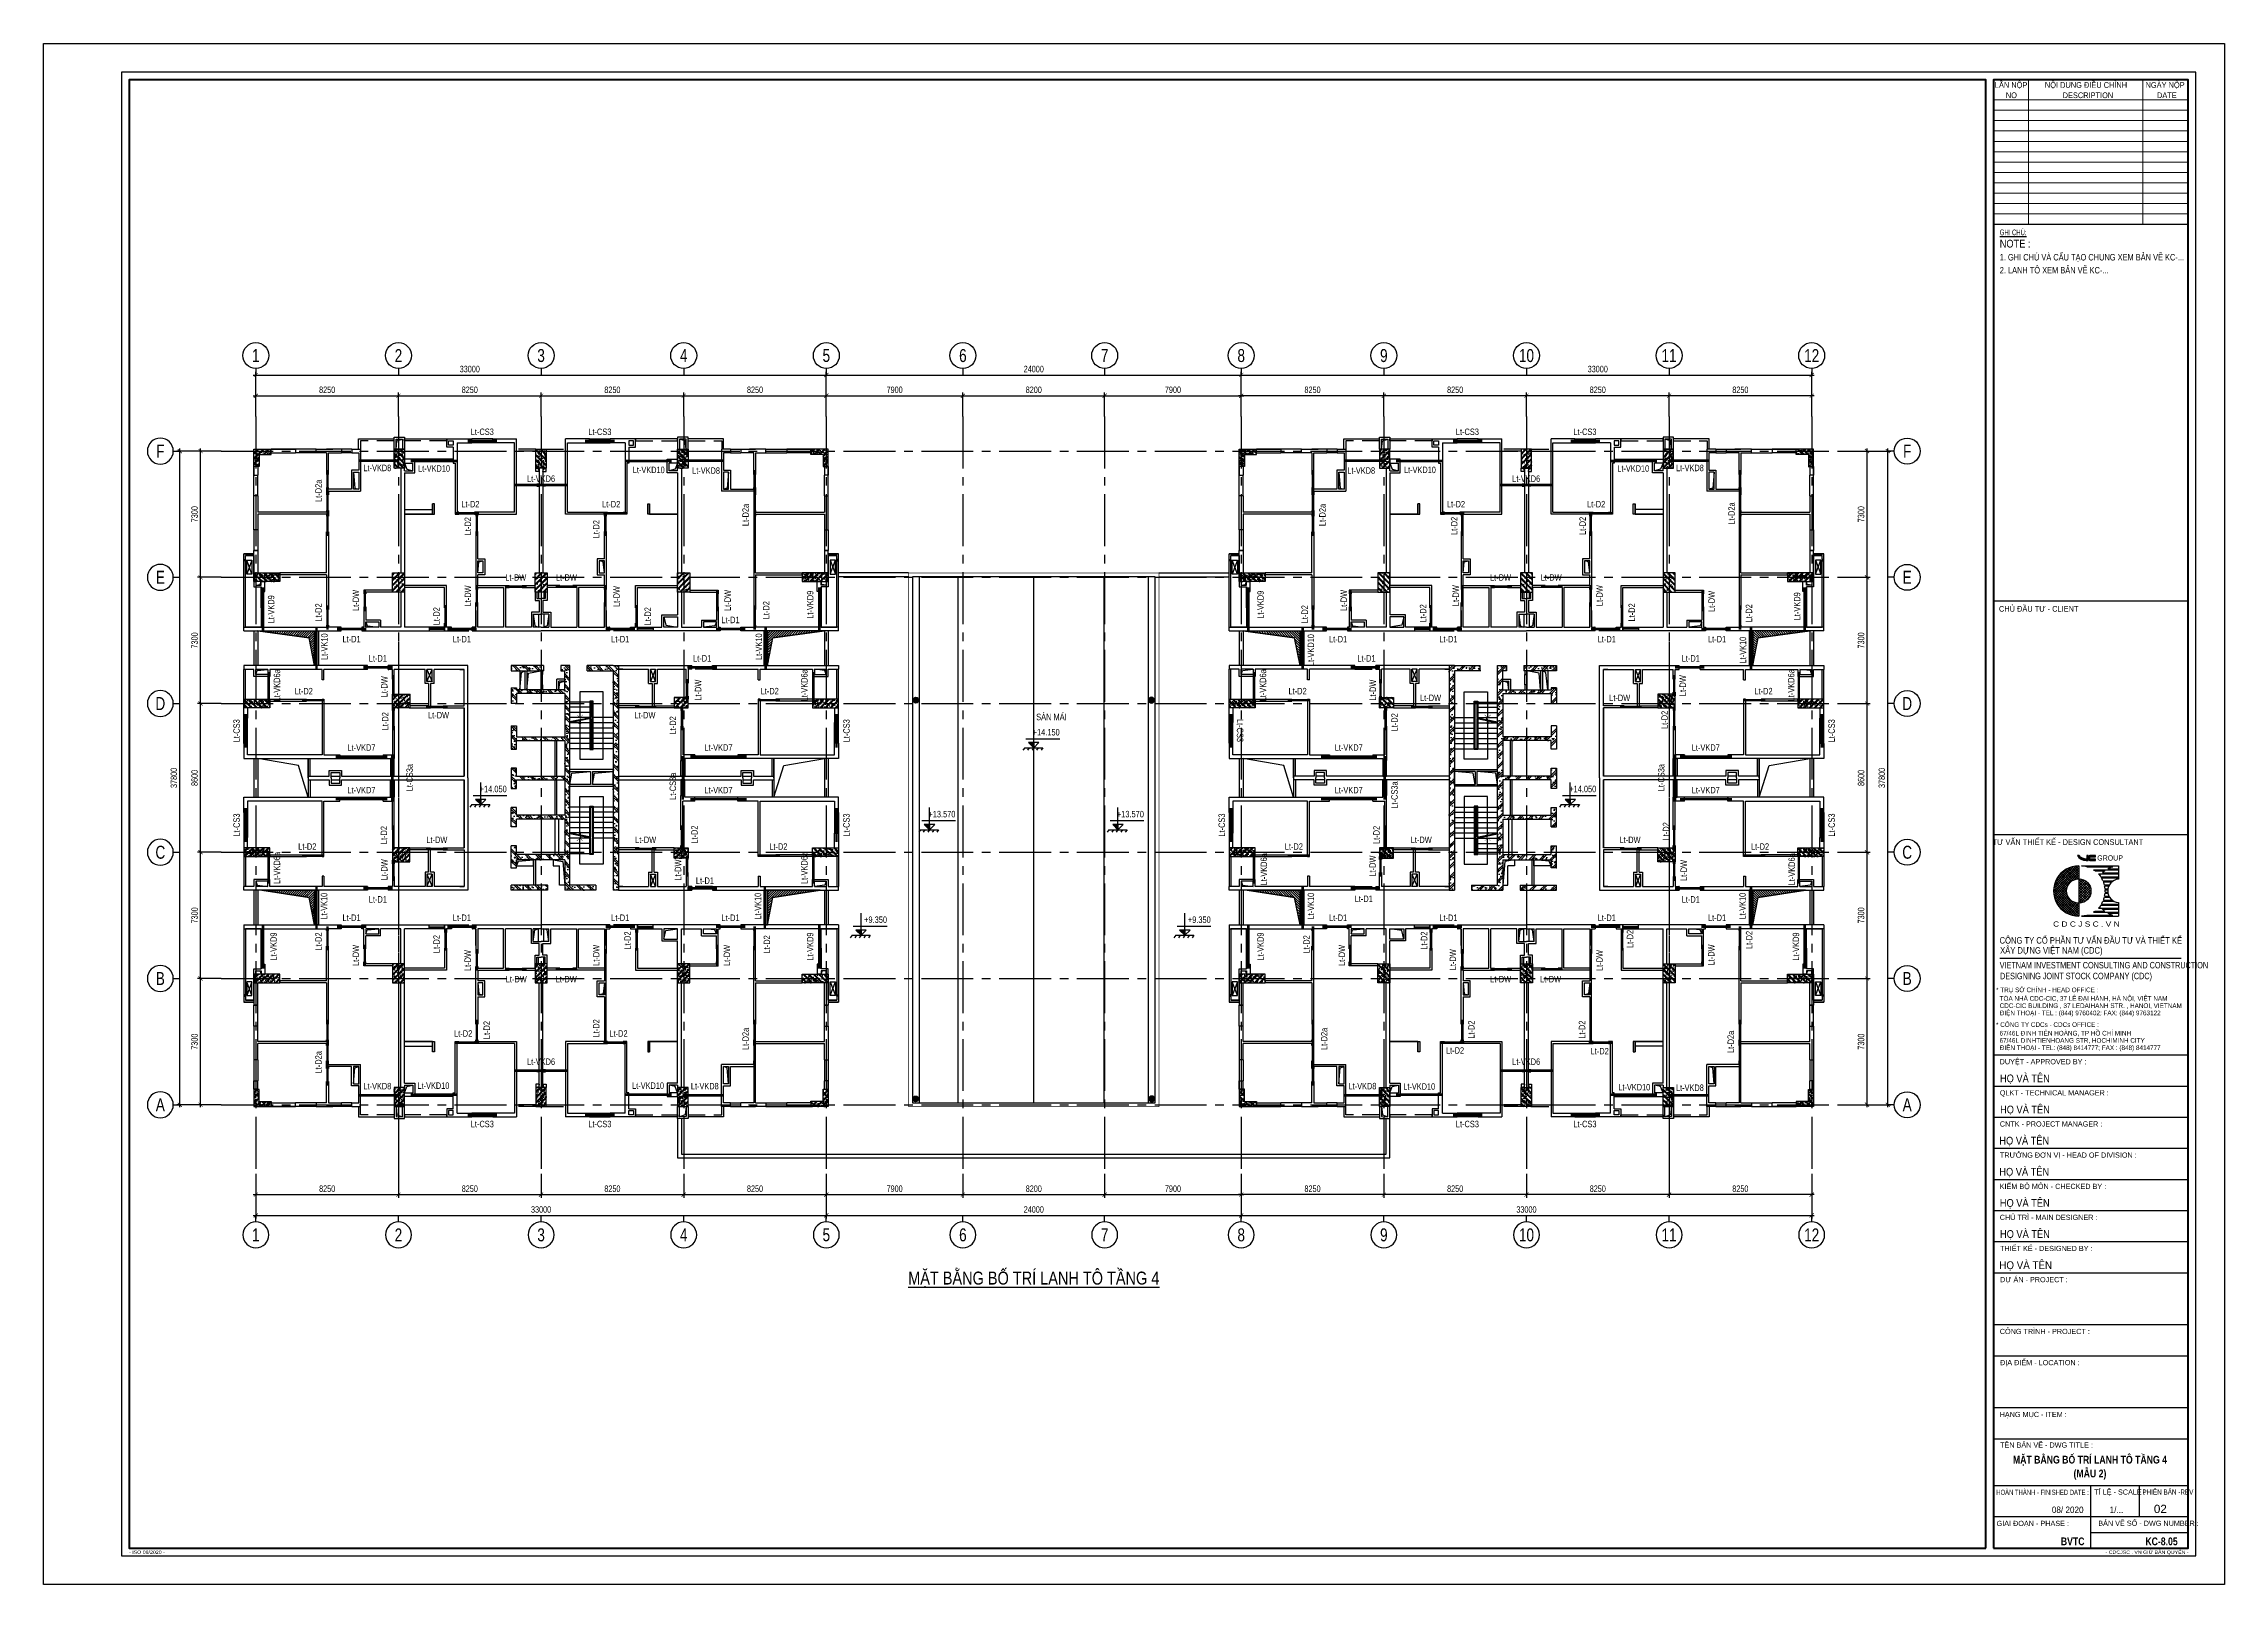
# Model space of a CAD drawing. Header units: millimetres. Extents: x 0 to 132458, y 0 to 365310.
# Drawn here: x 0 to 126150, y 0 to 89100 of the extents above; entities that cross this region are included whole.
import ezdxf
from ezdxf.enums import TextEntityAlignment as Align

# ---------------------------------------------------------------- set-up
doc = ezdxf.new("R2010")
doc.units = ezdxf.units.MM
doc.header["$LTSCALE"] = 400
doc.header["$PDSIZE"] = -2
doc.linetypes.add('CENTER2', pattern=[1.125, 0.75, -0.125, 0.125, -0.125])
doc.linetypes.add('HIDDEN', pattern=[0.375, 0.25, -0.125])
doc.layers.get('0').update_dxf_attribs({"lineweight": 5})
doc.layers.get('Defpoints').update_dxf_attribs({"color": 2})
doc.layers.add('02.CDC.DIM', color=1, linetype='Continuous', lineweight=20)
for name, color, linetype in [('CDC -TEXT KHUNG', 7, 'Continuous'), ('CDC-KHUNGTEN', 9, 'Continuous'), ('CDC.01.AXIS', 160, 'CENTER2'), ('CDC.02.DIM', 1, 'Continuous'), ('CDC.03.BORDER', 3, 'Continuous'), ('CDC.04.HIDDEN', 8, 'HIDDEN'), ('CDC.06.TEXT', 2, 'Continuous'), ('CDC.09.COLUMN', 4, 'Continuous'), ('CDC.10.HATCH', 9, 'Continuous'), ('CDC.11.NOTE', 8, 'Continuous'), ('CDC.12.PILE', 7, 'Continuous'), ('KCS_LANH_TO', 3, 'Continuous')]:
    doc.layers.add(name, color=color, linetype=linetype)
doc.styles.add('ARIAL', font='arial.ttf', dxfattribs={"width": 0.6})
doc.styles.add('Arial_4', font='arial.ttf', dxfattribs={"width": 0.75, "height": 3})
doc.styles.add('Arial_B_3', font='arialbd.ttf', dxfattribs={"width": 0.75, "height": 3})
doc.styles.add('BIGTEXT', font='arial.ttf', dxfattribs={"width": 0.8})
doc.styles.add('KCS_SMTEXT', font='arial.ttf', dxfattribs={"width": 0.7})
doc.styles.add('KT CDC', font='arial.ttf', dxfattribs={"width": 0.85, "height": 200})
doc.styles.add('SMTEXT', font='arial.ttf', dxfattribs={"width": 0.7})
doc.styles.add('VnArial', font='')
doc.styles.get('VnArial').set_extended_font_data('.VnArial NarrowH')
doc.dimstyles.new('KCS_DIM150', dxfattribs={"dimscale": 150, "dimtxt": 2.5, "dimasz": 1.6, "dimexe": 1.2, "dimexo": 0, "dimgap": 1, "dimtad": 1, "dimdec": 0, "dimzin": 0, "dimdsep": 46, "dimtxsty": 'KCS_SMTEXT', "dimblk": 'ARCHTICK', "dimcen": 0, "dimdle": 1, "dimclrd": 256, "dimclre": 256, "dimclrt": 2, "dimadec": 0, "dimazin": 0, "dimtfac": 1, "dimtdec": 0, "dimtix": 1, "dimtmove": 2, "dimatfit": 3, "dimfxl": 1, "dimtolj": 1, "dimtzin": 0, "dimarcsym": 0})
pattern_1 = [(50, (300, -1e-10), (358.63009, -31.376067), [37.5, -412.5]), (355, (300, -1e-10), (-69.37567, 376.09607), [30, -330]), (100.4514, (329.9, -2.6), (289.25469, 344.71977), [31.870095, -350.571056]), (46.1842, (300, 100), (533.62052, -82.75951), [56.25, -618.75]), (96.6356, (344.47, 93.1), (467.33135, 487.05894), [47.80514, -525.8565]), (351.1842, (300, 100), (467.33097, 487.0593), [45, -495]), (21, (350, 75), (298.453526, -201.309445), [37.5, -412.5]), (326, (350, 75), (121.657666, 362.57502), [30, -330]), (71.4514, (374.87, 58.22), (420.111314, 161.26525), [31.870095, -350.571056]), (37.5, (300, -1e-10), (6.079928, 166.446927), [0, -326, 0, -335, 0, -331.25]), (7.5, (300, -1e-10), (131.534769, 197.205856), [0, -191, 0, -318.5, 0, -126.25]), (327.5, (188.5, -1e-10), (266.911218, -11.277436), [0, -125, 0, -390, 0, -517.5]), (317.5, (138.5, -1e-10), (291.593085, 50.05249), [0, -162.5, 0, -259, 0, -367.5]), (45, (300, -1e-10), (-150.26019, 150.26019), []), (45, (300, 61.25), (-150.26019, 150.26019), [])]
pattern_2 = [(50, (-5e-10, -1e-10), (358.63009, -31.376067), [37.5, -412.5]), (355, (-5e-10, -1e-10), (-69.37567, 376.09607), [30, -330]), (100.4514, (29.9, -2.6), (289.25469, 344.71977), [31.870095, -350.571056]), (46.1842, (-5e-10, 100), (533.62052, -82.75951), [56.25, -618.75]), (96.6356, (44.47, 93.1), (467.33135, 487.05894), [47.80514, -525.8565]), (351.1842, (-5e-10, 100), (467.33097, 487.0593), [45, -495]), (21, (50, 75), (298.453526, -201.309445), [37.5, -412.5]), (326, (50, 75), (121.657666, 362.57502), [30, -330]), (71.4514, (74.87, 58.22), (420.111314, 161.26525), [31.870095, -350.571056]), (37.5, (-5e-10, -1e-10), (6.079928, 166.446927), [0, -326, 0, -335, 0, -331.25]), (7.5, (-5e-10, -1e-10), (131.534769, 197.205856), [0, -191, 0, -318.5, 0, -126.25]), (327.5, (-111.5, -1e-10), (266.911218, -11.277436), [0, -125, 0, -390, 0, -517.5]), (317.5, (-161.5, -1e-10), (291.593085, 50.05249), [0, -162.5, 0, -259, 0, -367.5]), (45, (-5e-10, -1e-10), (-150.26019, 150.26019), []), (45, (-5e-10, 61.25), (-150.26019, 150.26019), [])]
pattern_3 = [(50, (900, -1e-10), (358.63009, -31.376067), [37.5, -412.5]), (355, (900, -1e-10), (-69.37567, 376.09607), [30, -330]), (100.4514, (929.9, -2.6), (289.25469, 344.71977), [31.870095, -350.571056]), (46.1842, (900, 100), (533.62052, -82.75951), [56.25, -618.75]), (96.6356, (944.47, 93.1), (467.33135, 487.05894), [47.80514, -525.8565]), (351.1842, (900, 100), (467.33097, 487.0593), [45, -495]), (21, (950, 75), (298.453526, -201.309445), [37.5, -412.5]), (326, (950, 75), (121.657666, 362.57502), [30, -330]), (71.4514, (974.87, 58.22), (420.111314, 161.26525), [31.870095, -350.571056]), (37.5, (900, -1e-10), (6.079928, 166.446927), [0, -326, 0, -335, 0, -331.25]), (7.5, (900, -1e-10), (131.534769, 197.205856), [0, -191, 0, -318.5, 0, -126.25]), (327.5, (788.5, -1e-10), (266.911218, -11.277436), [0, -125, 0, -390, 0, -517.5]), (317.5, (738.5, -1e-10), (291.593085, 50.05249), [0, -162.5, 0, -259, 0, -367.5]), (45, (900, -1e-10), (-150.26019, 150.26019), []), (45, (900, 61.25), (-150.26019, 150.26019), [])]
pattern_4 = [(50, (1200, -1e-10), (358.63009, -31.376067), [37.5, -412.5]), (355, (1200, -1e-10), (-69.37567, 376.09607), [30, -330]), (100.4514, (1229.9, -2.6), (289.25469, 344.71977), [31.870095, -350.571056]), (46.1842, (1200, 100), (533.62052, -82.75951), [56.25, -618.75]), (96.6356, (1244.47, 93.1), (467.33135, 487.05894), [47.80514, -525.8565]), (351.1842, (1200, 100), (467.33097, 487.0593), [45, -495]), (21, (1250, 75), (298.453526, -201.309445), [37.5, -412.5]), (326, (1250, 75), (121.657666, 362.57502), [30, -330]), (71.4514, (1274.87, 58.22), (420.111314, 161.26525), [31.870095, -350.571056]), (37.5, (1200, -1e-10), (6.079928, 166.446927), [0, -326, 0, -335, 0, -331.25]), (7.5, (1200, -1e-10), (131.534769, 197.205856), [0, -191, 0, -318.5, 0, -126.25]), (327.5, (1088.5, -1e-10), (266.911218, -11.277436), [0, -125, 0, -390, 0, -517.5]), (317.5, (1038.5, -1e-10), (291.593085, 50.05249), [0, -162.5, 0, -259, 0, -367.5]), (45, (1200, -1e-10), (-150.26019, 150.26019), []), (45, (1200, 61.25), (-150.26019, 150.26019), [])]
pattern_5 = [(45, (-248100.83, 358355.18), (-67.3519209, 67.3519209), [])]

msp = doc.modelspace()

# ---------------------------------------------------------------- texts
at = {"layer": 'CDC -TEXT KHUNG', "color": 6, "style": 'KT CDC', "width": 0.8}
msp.add_text('%%UMẶT BẰNG BỐ TRÍ LANH TÔ TẦNG 4', height=750, dxfattribs=at).set_placement((57276.9, 17337.5), align=Align.CENTER)
at = {"layer": 'CDC -TEXT KHUNG', "style": 'Arial_B_3', "width": 0.8}
for s, p in [('MẶT BẰNG BỐ TRÍ LANH TÔ TẦNG 4', (118374.2, 6987.7)), ('(MẪU 2)', (118374.2, 6187.7))]:
    msp.add_text(s, height=450, dxfattribs=at).set_placement(p, align=Align.CENTER)
msp.add_text('KC-8.05', height=450, dxfattribs=at).set_placement((123450, 2261.8), align=Align.RIGHT)
at = {"layer": 'CDC.02.DIM', "style": 'SMTEXT', "width": 0.75}
for s, p in [('+14.150', (58777, 49091)), ('+14.050', (26790, 45809.1)), ('+14.050', (89815.2, 45809.1)), ('+13.570', (52746.5, 44356.4)), ('+13.570', (63648.3, 44356.4)), ('+9.350', (48787.7, 38249.5)), ('+9.350', (67514.6, 38249.5))]:
    msp.add_text(s, height=375, dxfattribs=at).set_placement(p, align=Align.RIGHT)
at = {"layer": 'CDC.06.TEXT', "style": 'ARIAL', "width": 0.75}
for s, p in [('1. GHI CHÚ VÀ CẤU TẠO CHUNG XEM BẢN VẼ KC-...', (113153.7, 76747.5)), ('2. LANH TÔ XEM BẢN VẼ KC-...', (113153.7, 75997.5))]:
    msp.add_text(s, height=375, dxfattribs=at).set_placement(p, align=Align.MIDDLE_LEFT)
at = {"layer": 'CDC.06.TEXT', "ltscale": 10, "style": 'KCS_SMTEXT'}
for s, rotation, width, p in [('Lt-CS3', 0, 0.75, (25376.6, 66465)), ('Lt-CS3', 360, 0.75, (32176.5, 66464.9)), ('Lt-CS3', 0, 0.75, (82361, 66464.9)), ('Lt-CS3', 360, 0.75, (89161, 66465)), ('Lt-D2a', 90, 0.75, (16084, 63242.4)), ('Lt-VKD6', 360, 0.75, (28776.5, 63755.7)), ('Lt-VKD6', 0, 0.75, (85761.3, 63755.7)), ('Lt-D2', 360, 0.75, (32833.1, 62279.9)), ('Lt-D2a', 90, 0.75, (40794.1, 61842.4)), ('Lt-D2a', 90, 0.75, (74159.6, 61842.4)), ('Lt-D2', 0, 0.75, (81700.3, 62279.9)), ('Lt-D2', 360, 0.75, (89810.4, 62280)), ('Lt-D2a', 90, 0.75, (97823.6, 61930.5)), ('Lt-D2', 89.999764, 0.75, (24724.1, 61194.2)), ('Lt-D2', 90.000236, 0.75, (32154, 61024.1)), ('Lt-D2', 90, 0.75, (81782.4, 61211.5)), ('Lt-D2', 90, 0.75, (89212.3, 61211.5)), ('Lt-DW', 360, 0.75, (27311.6, 58040)), ('Lt-DW', 0, 0.75, (30241.5, 58039.9)), ('Lt-DW', 360, 0.75, (84275.9, 58039.9)), ('Lt-DW', 0, 0.75, (87205.8, 58040)), ('Lt-VKD9', 90, 0.75, (13348.9, 56387.4)), ('Lt-DW', 89.999998, 0.75, (18244, 56902.5)), ('Lt-DW', 89.993076, 0.75, (24724, 57162.6)), ('Lt-DW', 89.993076, 0.75, (33327.8, 57125.9)), ('Lt-DW', 90.000002, 0.75, (39754.1, 56902.5)), ('Lt-D2', 90, 0.75, (41984.1, 56337.4)), ('Lt-VKD9', 90, 0.75, (44529.2, 56652.1)), ('Lt-VKD9', 90, 0.75, (70580, 56652.1)), ('Lt-DW', 90.000002, 0.75, (75394, 56902.5)), ('Lt-DW', 90.000002, 0.75, (81874, 57177.4)), ('Lt-DW', 90.000002, 0.75, (90190.9, 57177.4)), ('Lt-DW', 90.000002, 0.75, (96673, 56845.5)), ('Lt-VKD9', 90, 0.75, (101620.7, 56561.2)), ('Lt-D2', 90, 0.75, (16084, 56207.4)), ('Lt-D2', 90, 0.75, (22914.2, 55987.4)), ('Lt-D2', 90, 0.75, (35133.8, 55987.4)), ('Lt-D1', 0.000025, 0.75, (39736.5, 55584.9)), ('Lt-D2', 90, 0.75, (73134.7, 56104)), ('Lt-D2', 90, 0.75, (79984.9, 56154)), ('Lt-D2', 90, 0.75, (92054.9, 56209.1)), ('Lt-D2', 90, 0.75, (98834, 56156.8)), ('Lt-VK10', 90, 0.65, (16428.6, 54224.7)), ('Lt-D1', 360, 0.75, (17816.5, 54474.9)), ('Lt-D1', 360, 0.75, (33356.5, 54474.9)), ('Lt-VK10', 90, 0.65, (41558.7, 54224.7)), ('Lt-VKD10', 90, 0.65, (73493.3, 54029)), ('Lt-D1', 0, 0.75, (74882.4, 54474.9)), ('Lt-D1', 0, 0.75, (81262.5, 54474.9)), ('Lt-VK10', 90, 0.65, (98486.9, 54029)), ('Lt-D1', 359.999975, 0.75, (19336.5, 53363.3)), ('Lt-D1', 0.000025, 0.75, (38096.5, 53365)), ('Lt-D1', 359.999975, 0.75, (76522.4, 53365)), ('Lt-D1', 0.000025, 0.75, (95282.4, 53363.3)), ('Lt-VKD6a', 90, 0.75, (13684.4, 51992.5)), ('Lt-D2', 360, 0.75, (15050.5, 51468.4)), ('Lt-DW', 90, 0.75, (19894.2, 51910.9)), ('Lt-DW', 90, 0.75, (38044.2, 51710.9)), ('Lt-VKD6a', 90, 0.75, (44193.8, 51993.3)), ('Lt-VKD6a', 90, 0.75, (70721.7, 51993.3)), ('Lt-D2', 360, 0.75, (72539.2, 51468.4)), ('Lt-DW', 90, 0.75, (77072.2, 51710.9)), ('Lt-DW', 90, 0.75, (95004, 51972.5)), ('Lt-VKD6a', 90, 0.75, (101276.8, 51992.5)), ('Lt-CS3', 90, 0.75, (11349.1, 49360.8)), ('Lt-D2', 90, 0.75, (19943, 49916.3)), ('Lt-DW', 360, 0.75, (22846.5, 50078.3)), ('Lt-D2', 90, 0.75, (36584.2, 49677.5)), ('Lt-CS3', 89.999951, 0.75, (46629.1, 49362.4)), ('Lt-CS3', 270.000049, 0.75, (69024.8, 49378.8)), ('Lt-D2', 90, 0.75, (78330.5, 49851.2)), ('Lt-D2', 90, 0.75, (93954.3, 49995.6)), ('Lt-CS3', 90, 0.75, (103616.1, 49360.8)), ('Lt-VKD7', 360, 0.75, (18386.7, 48203.3)), ('Lt-VKD7', 360, 0.75, (39041.7, 48204.9)), ('Lt-VKD7', 0, 0.75, (96150.8, 48203.3)), ('Lt-CS3a', 90, 0.75, (21355.8, 46655.8)), ('Lt-CS3a', 90, 0.75, (36584.2, 46155.1)), ('Lt-CS3a', 90, 0.75, (93760.2, 46655.8)), ('Lt-VKD7', 360, 0.75, (75495.9, 45745)), ('Lt-CS3a', 90, 0.75, (78327.8, 45647.3)), ('Lt-CS3', 90, 0.75, (11348.9, 43912.4)), ('Lt-CS3', 90.000049, 0.75, (46629.1, 43912.5)), ('Lt-CS3', 90.000028, 0.75, (68338.2, 43912.5)), ('Lt-CS3', 90, 0.75, (103616.1, 43912.4)), ('Lt-D2', 89.996339, 0.75, (19872.8, 43329.7)), ('Lt-DW', 360, 0.75, (22746.3, 42869.9)), ('Lt-D2', 90, 0.75, (37834.2, 43361.3)), ('Lt-D2', 90, 0.75, (77284.5, 43341.8)), ('Lt-D2', 89.996339, 0.75, (94037.7, 43550)), ('Lt-VKD6a', 90, 0.75, (13684.2, 41427.4)), ('Lt-D2', 360, 0.75, (15253, 42479.9)), ('Lt-DW', 90, 0.75, (19894, 41329.3)), ('Lt-DW', 89.997171, 0.75, (36884, 41313.1)), ('Lt-VKD6a', 90, 0.75, (44193.8, 41427.5)), ('Lt-VKD6a', 90, 0.75, (70769.3, 41351.8)), ('Lt-D2', 360, 0.75, (72323.9, 42479.9)), ('Lt-DW', 89.997171, 0.75, (77058.7, 41542.5)), ('Lt-DW', 90, 0.75, (95059.4, 41285.4)), ('Lt-VKD6a', 90, 0.75, (101309.1, 41351.8)), ('Lt-VK10', 90, 0.65, (16408.6, 39224.7)), ('Lt-VK10', 90, 0.65, (41510.2, 39224.7)), ('Lt-VK10', 90, 0.65, (73493.3, 39224.7)), ('Lt-VK10', 90, 0.65, (98461.2, 39224.7)), ('Lt-D1', 360, 0.75, (17816.5, 38365)), ('Lt-D1', 360, 0.75, (24196.6, 38364.9)), ('Lt-D1', 360, 0.75, (39736.5, 38365)), ('Lt-D1', 0, 0.75, (90422.4, 38364.9)), ('Lt-D1', 0, 0.75, (96802.4, 38365)), ('Lt-VKD9', 90, 0.75, (13488.9, 36887.5)), ('Lt-D2', 90, 0.75, (16084, 37177.5)), ('Lt-DW', 90, 0.75, (18244, 36372.4)), ('Lt-D2', 90, 0.75, (22914.2, 37027.4)), ('Lt-DW', 89.993076, 0.75, (24717.8, 36075.9)), ('Lt-DW', 90, 0.75, (32154.1, 36376.3)), ('Lt-D2', 90, 0.75, (33963.8, 37236.7)), ('Lt-DW', 89.999998, 0.75, (39714.1, 36372.4)), ('Lt-D2', 90, 0.75, (42024.1, 37011.5)), ('Lt-VKD9', 90, 0.75, (44529.2, 36887.5)), ('Lt-VKD9', 90, 0.75, (70580, 36887.5)), ('Lt-D2', 90, 0.75, (73240.6, 37011.5)), ('Lt-DW', 89.999998, 0.75, (75283.2, 36372.4)), ('Lt-D2', 90, 0.75, (80040.9, 37225.8)), ('Lt-DW', 90, 0.75, (81702.7, 36125.7)), ('Lt-DW', 89.993076, 0.75, (90189.8, 36075.9)), ('Lt-D2', 90, 0.75, (91955.6, 37323.1)), ('Lt-DW', 90, 0.75, (96655.2, 36400.7)), ('Lt-D2', 90, 0.75, (98845.9, 37264.4)), ('Lt-VKD9', 90, 0.75, (101551.9, 36887.5)), ('Lt-DW', 0, 0.75, (27342.1, 34809.9)), ('Lt-DW', 0, 0.75, (30231.6, 34809.9)), ('Lt-DW', 360, 0.75, (84285.8, 34809.9)), ('Lt-DW', 360, 0.75, (87175.3, 34809.9)), ('Lt-D2', 90.000236, 0.75, (25819.4, 32055.4)), ('Lt-D2', 89.999764, 0.75, (32154, 32155.5)), ('Lt-D2a', 90, 0.75, (40794.1, 31542.6)), ('Lt-D2a', 90, 0.75, (74262.8, 31542.6)), ('Lt-D2', 89.999764, 0.75, (82774.6, 32079.9)), ('Lt-D2', 90.000236, 0.75, (89178.1, 32080.6)), ('Lt-D2a', 90, 0.75, (97781.2, 31372.5)), ('Lt-D2a', 90, 0.75, (16084, 30192.6)), ('Lt-D2', 360, 0.75, (81646, 30689.8)), ('Lt-CS3', 360, 0.75, (25376.6, 26434.9)), ('Lt-CS3', 0, 0.75, (32176.5, 26435)), ('Lt-CS3', 360, 0.75, (82361, 26435)), ('Lt-CS3', 0, 0.75, (89161, 26434.9))]:
    msp.add_text(s, height=375, rotation=rotation, dxfattribs=dict(at, width=width)).set_placement(p, align=Align.CENTER)
for s, width, p in [('Lt-VKD8', 0.65, (19306.8, 64375)), ('Lt-VKD10', 0.65, (22586.5, 64345)), ('Lt-VKD10', 0.65, (35006.5, 64261.5)), ('Lt-VKD8', 0.65, (38321.7, 64223)), ('Lt-VKD8', 0.65, (76217.3, 64223)), ('Lt-VKD10', 0.65, (79614.8, 64261.5)), ('Lt-VKD10', 0.65, (91954.4, 64345)), ('Lt-VKD8', 0.65, (95232.2, 64375)), ('Lt-D2', 0.75, (24685.9, 62280)), ('Lt-D1', 0.75, (24196.6, 54475)), ('Lt-D1', 0.75, (90422.4, 54475)), ('Lt-D1', 0.75, (96802.4, 54474.9)), ('Lt-D2', 0.75, (42002.7, 51468.4)), ('Lt-D2', 0.75, (99491.3, 51468.4)), ('Lt-DW', 0.75, (80230.9, 51079.9)), ('Lt-DW', 0.75, (91170.8, 51078.3)), ('Lt-DW', 0.75, (34786.5, 50079.9)), ('Lt-VKD7', 0.75, (75495.9, 48204.9)), ('Lt-VKD7', 0.75, (18386.4, 45744.9)), ('Lt-VKD7', 0.75, (39041.7, 45745)), ('Lt-VKD7', 0.75, (96151.1, 45744.9)), ('Lt-DW', 0.75, (34826.5, 42870)), ('Lt-DW', 0.75, (79690.9, 42870)), ('Lt-DW', 0.75, (91771.1, 42869.9)), ('Lt-D2', 0.75, (42502.9, 42479.9)), ('Lt-D2', 0.75, (99288.8, 42479.9)), ('Lt-D1', 0.75, (38256, 40507.3)), ('Lt-D1', 0.75, (19336.3, 39424.9)), ('Lt-D1', 0.75, (76362.9, 39459.1)), ('Lt-D1', 0.75, (95282.6, 39424.9)), ('Lt-D1', 0.75, (33356.5, 38365)), ('Lt-D1', 0.75, (74882.4, 38365)), ('Lt-D1', 0.75, (81262.5, 38365)), ('Lt-D2', 0.75, (24272.2, 31670)), ('Lt-D2', 0.75, (33256.8, 31670)), ('Lt-VKD6', 0.75, (28776.5, 30039.9)), ('Lt-VKD6', 0.75, (85761.3, 30039.9)), ('Lt-D2', 0.75, (90013, 30646.6)), ('Lt-VKD10', 0.65, (22550.4, 28654.9)), ('Lt-VKD10', 0.65, (34966.5, 28655)), ('Lt-VKD8', 0.65, (19306.8, 28625)), ('Lt-VKD8', 0.65, (38246.3, 28625)), ('Lt-VKD8', 0.65, (76292.7, 28625)), ('Lt-VKD10', 0.65, (79574.4, 28604.1)), ('Lt-VKD10', 0.65, (92014, 28563)), ('Lt-VKD8', 0.65, (95232.2, 28533))]:
    msp.add_text(s, height=375, dxfattribs=dict(at, width=width)).set_placement(p, align=Align.CENTER)
at = {"layer": 'CDC.06.TEXT', "style": 'VnArial'}
msp.add_text('sµn m¸i ', height=375, dxfattribs=at).set_placement((58358.8, 49975.2), align=Align.CENTER)

# ---------------------------------------------------------------- blocks, each defined once
blk = doc.blocks.new('_ArchTick')
at = {"color": 0, "linetype": 'ByBlock', "const_width": 0.15}
blk.add_lwpolyline([(-0.5, -0.5), (0.5, 0.5)], dxfattribs=at)
blk = doc.blocks.new('*D28')
at = {"layer": 'CDC.02.DIM', "lineweight": -2, "ltscale": 10, "transparency": 16777216}
for p, q in [((104277, 35037), (105657, 35037)), ((105477, 27587), (105477, 35187)), ((104277, 27737), (105657, 27737))]:
    blk.add_line(p, q, dxfattribs=at)
at = {"layer": 'Defpoints', "color": 0, "ltscale": 10, "transparency": 16777216}
for p in [(104277, 35037), (105477, 35037), (104277, 27737)]:
    blk.add_point(p, dxfattribs=at)
at = {"layer": 'CDC.02.DIM', "lineweight": -2, "ltscale": 10, "transparency": 16777216, "xscale": 240, "yscale": 240, "zscale": 240}
for p, rotation in [((105477, 35037), 90), ((105477, 27737), 270)]:
    blk.add_blockref('_ArchTick', p, dxfattribs=dict(at, rotation=rotation))
at = {"layer": 'CDC.02.DIM', "color": 2, "ltscale": 10, "transparency": 16777216, "insert": (105135, 31387), "char_height": 375, "attachment_point": 5, "rotation": 90, "style": 'KCS_SMTEXT'}
blk.add_mtext('\\A1;7300', dxfattribs=at)
blk = doc.blocks.new('*D29')
at = {"layer": 'CDC.02.DIM', "lineweight": -2, "ltscale": 10, "transparency": 16777216}
for p, q in [((104277, 42337), (105657, 42337)), ((105477, 34887), (105477, 42487)), ((104277, 35037), (105657, 35037))]:
    blk.add_line(p, q, dxfattribs=at)
at = {"layer": 'Defpoints', "color": 0, "ltscale": 10, "transparency": 16777216}
for p in [(104277, 42337), (105477, 42337), (104277, 35037)]:
    blk.add_point(p, dxfattribs=at)
at = {"layer": 'CDC.02.DIM', "lineweight": -2, "ltscale": 10, "transparency": 16777216, "xscale": 240, "yscale": 240, "zscale": 240}
for p, rotation in [((105477, 42337), 90), ((105477, 35037), 270)]:
    blk.add_blockref('_ArchTick', p, dxfattribs=dict(at, rotation=rotation))
at = {"layer": 'CDC.02.DIM', "color": 2, "ltscale": 10, "transparency": 16777216, "insert": (105135, 38687), "char_height": 375, "attachment_point": 5, "rotation": 90, "style": 'KCS_SMTEXT'}
blk.add_mtext('\\A1;7300', dxfattribs=at)
blk = doc.blocks.new('*D30')
at = {"layer": 'CDC.02.DIM', "lineweight": -2, "ltscale": 10, "transparency": 16777216}
for p, q in [((104277, 50937), (105657, 50937)), ((105477, 42187), (105477, 51087)), ((104277, 42337), (105657, 42337))]:
    blk.add_line(p, q, dxfattribs=at)
at = {"layer": 'Defpoints', "color": 0, "ltscale": 10, "transparency": 16777216}
for p in [(104277, 50937), (105477, 50937), (104277, 42337)]:
    blk.add_point(p, dxfattribs=at)
at = {"layer": 'CDC.02.DIM', "lineweight": -2, "ltscale": 10, "transparency": 16777216, "xscale": 240, "yscale": 240, "zscale": 240}
for p, rotation in [((105477, 50937), 90), ((105477, 42337), 270)]:
    blk.add_blockref('_ArchTick', p, dxfattribs=dict(at, rotation=rotation))
at = {"layer": 'CDC.02.DIM', "color": 2, "ltscale": 10, "transparency": 16777216, "insert": (105136, 46637), "char_height": 375, "attachment_point": 5, "rotation": 90, "style": 'KCS_SMTEXT'}
blk.add_mtext('\\A1;8600', dxfattribs=at)
blk = doc.blocks.new('*D31')
at = {"layer": 'CDC.02.DIM', "lineweight": -2, "ltscale": 10, "transparency": 16777216}
for p, q in [((104277, 58237), (105657, 58237)), ((105477, 50787), (105477, 58387)), ((104277, 50937), (105657, 50937))]:
    blk.add_line(p, q, dxfattribs=at)
at = {"layer": 'Defpoints', "color": 0, "ltscale": 10, "transparency": 16777216}
for p in [(104277, 58237), (105477, 58237), (104277, 50937)]:
    blk.add_point(p, dxfattribs=at)
at = {"layer": 'CDC.02.DIM', "lineweight": -2, "ltscale": 10, "transparency": 16777216, "xscale": 240, "yscale": 240, "zscale": 240}
for p, rotation in [((105477, 58237), 90), ((105477, 50937), 270)]:
    blk.add_blockref('_ArchTick', p, dxfattribs=dict(at, rotation=rotation))
at = {"layer": 'CDC.02.DIM', "color": 2, "ltscale": 10, "transparency": 16777216, "insert": (105135, 54587), "char_height": 375, "attachment_point": 5, "rotation": 90, "style": 'KCS_SMTEXT'}
blk.add_mtext('\\A1;7300', dxfattribs=at)
blk = doc.blocks.new('*D32')
at = {"layer": 'CDC.02.DIM', "lineweight": -2, "ltscale": 10, "transparency": 16777216}
for p, q in [((105477, 58087), (105477, 65687)), ((104277, 65537), (105657, 65537)), ((104277, 58237), (105657, 58237))]:
    blk.add_line(p, q, dxfattribs=at)
at = {"layer": 'Defpoints', "color": 0, "ltscale": 10, "transparency": 16777216}
for p in [(104277, 65537), (105477, 65537), (104277, 58237)]:
    blk.add_point(p, dxfattribs=at)
at = {"layer": 'CDC.02.DIM', "lineweight": -2, "ltscale": 10, "transparency": 16777216, "xscale": 240, "yscale": 240, "zscale": 240}
for p, rotation in [((105477, 65537), 90), ((105477, 58237), 270)]:
    blk.add_blockref('_ArchTick', p, dxfattribs=dict(at, rotation=rotation))
at = {"layer": 'CDC.02.DIM', "color": 2, "ltscale": 10, "transparency": 16777216, "insert": (105135, 61887), "char_height": 375, "attachment_point": 5, "rotation": 90, "style": 'KCS_SMTEXT'}
blk.add_mtext('\\A1;7300', dxfattribs=at)
blk = doc.blocks.new('*D33')
at = {"layer": 'CDC.02.DIM', "lineweight": -2, "ltscale": 10, "transparency": 16777216}
for p, q in [((106677, 27587), (106677, 65687)), ((104277, 65537), (106857, 65537)), ((104277, 27737), (106857, 27737))]:
    blk.add_line(p, q, dxfattribs=at)
at = {"layer": 'Defpoints', "color": 0, "ltscale": 10, "transparency": 16777216}
for p in [(104277, 65537), (106677, 65537), (104277, 27737)]:
    blk.add_point(p, dxfattribs=at)
at = {"layer": 'CDC.02.DIM', "lineweight": -2, "ltscale": 10, "transparency": 16777216, "xscale": 240, "yscale": 240, "zscale": 240}
for p, rotation in [((106677, 65537), 90), ((106677, 27737), 270)]:
    blk.add_blockref('_ArchTick', p, dxfattribs=dict(at, rotation=rotation))
at = {"layer": 'CDC.02.DIM', "color": 2, "ltscale": 10, "transparency": 16777216, "insert": (106335, 46637), "char_height": 375, "attachment_point": 5, "rotation": 90, "style": 'KCS_SMTEXT'}
blk.add_mtext('\\A1;37800', dxfattribs=at)
blk = doc.blocks.new('*D34')
at = {"layer": 'CDC.02.DIM', "lineweight": -2, "ltscale": 10, "transparency": 16777216}
for p, q in [((12277, 23737), (12277, 21157)), ((45277, 23737), (45277, 21157)), ((12127, 21337), (45427, 21337))]:
    blk.add_line(p, q, dxfattribs=at)
at = {"layer": 'Defpoints', "color": 0, "ltscale": 10, "transparency": 16777216}
for p in [(12277, 23737), (45277, 23737), (45277, 21337)]:
    blk.add_point(p, dxfattribs=at)
at = {"layer": 'CDC.02.DIM', "lineweight": -2, "ltscale": 10, "transparency": 16777216, "xscale": 240, "yscale": 240, "zscale": 240, "rotation": 180}
blk.add_blockref('_ArchTick', (12277, 21337), dxfattribs=at)
at = {"layer": 'CDC.02.DIM', "lineweight": -2, "ltscale": 10, "transparency": 16777216, "xscale": 240, "yscale": 240, "zscale": 240}
blk.add_blockref('_ArchTick', (45277, 21337), dxfattribs=at)
at = {"layer": 'CDC.02.DIM', "color": 2, "ltscale": 10, "transparency": 16777216, "insert": (28777, 21679), "char_height": 375, "attachment_point": 5, "style": 'KCS_SMTEXT'}
blk.add_mtext('\\A1;33000', dxfattribs=at)
blk = doc.blocks.new('*D35')
at = {"layer": 'CDC.02.DIM', "lineweight": -2, "ltscale": 10, "transparency": 16777216}
for p, q in [((69277, 23737), (69277, 21157)), ((102277, 23737), (102277, 21157)), ((69127, 21337), (102427, 21337))]:
    blk.add_line(p, q, dxfattribs=at)
at = {"layer": 'Defpoints', "color": 0, "ltscale": 10, "transparency": 16777216}
for p in [(69277, 23737), (102277, 23737), (102277, 21337)]:
    blk.add_point(p, dxfattribs=at)
at = {"layer": 'CDC.02.DIM', "lineweight": -2, "ltscale": 10, "transparency": 16777216, "xscale": 240, "yscale": 240, "zscale": 240, "rotation": 180}
blk.add_blockref('_ArchTick', (69277, 21337), dxfattribs=at)
at = {"layer": 'CDC.02.DIM', "lineweight": -2, "ltscale": 10, "transparency": 16777216, "xscale": 240, "yscale": 240, "zscale": 240}
blk.add_blockref('_ArchTick', (102277, 21337), dxfattribs=at)
at = {"layer": 'CDC.02.DIM', "color": 2, "ltscale": 10, "transparency": 16777216, "insert": (85777, 21679), "char_height": 375, "attachment_point": 5, "style": 'KCS_SMTEXT'}
blk.add_mtext('\\A1;33000', dxfattribs=at)
blk = doc.blocks.new('*D36')
at = {"layer": 'CDC.02.DIM', "lineweight": -2, "ltscale": 10, "transparency": 16777216}
for p, q in [((45277, 23737), (45277, 21157)), ((69277, 23737), (69277, 21157)), ((45127, 21337), (69427, 21337))]:
    blk.add_line(p, q, dxfattribs=at)
at = {"layer": 'Defpoints', "color": 0, "ltscale": 10, "transparency": 16777216}
for p in [(45277, 23737), (69277, 23737), (69277, 21337)]:
    blk.add_point(p, dxfattribs=at)
at = {"layer": 'CDC.02.DIM', "lineweight": -2, "ltscale": 10, "transparency": 16777216, "xscale": 240, "yscale": 240, "zscale": 240, "rotation": 180}
blk.add_blockref('_ArchTick', (45277, 21337), dxfattribs=at)
at = {"layer": 'CDC.02.DIM', "lineweight": -2, "ltscale": 10, "transparency": 16777216, "xscale": 240, "yscale": 240, "zscale": 240}
blk.add_blockref('_ArchTick', (69277, 21337), dxfattribs=at)
at = {"layer": 'CDC.02.DIM', "color": 2, "ltscale": 10, "transparency": 16777216, "insert": (57277, 21679), "char_height": 375, "attachment_point": 5, "style": 'KCS_SMTEXT'}
blk.add_mtext('\\A1;24000', dxfattribs=at)
blk = doc.blocks.new('*D37')
at = {"layer": 'CDC.02.DIM', "lineweight": -2, "ltscale": 10, "transparency": 16777216}
for p, q in [((12277, 23737), (12277, 22357)), ((20527, 23737), (20527, 22357)), ((12127, 22537), (20677, 22537))]:
    blk.add_line(p, q, dxfattribs=at)
at = {"layer": 'Defpoints', "color": 0, "ltscale": 10, "transparency": 16777216}
for p in [(12277, 23737), (20527, 23737), (20527, 22537)]:
    blk.add_point(p, dxfattribs=at)
at = {"layer": 'CDC.02.DIM', "lineweight": -2, "ltscale": 10, "transparency": 16777216, "xscale": 240, "yscale": 240, "zscale": 240, "rotation": 180}
blk.add_blockref('_ArchTick', (12277, 22537), dxfattribs=at)
at = {"layer": 'CDC.02.DIM', "lineweight": -2, "ltscale": 10, "transparency": 16777216, "xscale": 240, "yscale": 240, "zscale": 240}
blk.add_blockref('_ArchTick', (20527, 22537), dxfattribs=at)
at = {"layer": 'CDC.02.DIM', "color": 2, "ltscale": 10, "transparency": 16777216, "insert": (16402, 22879), "char_height": 375, "attachment_point": 5, "style": 'KCS_SMTEXT'}
blk.add_mtext('\\A1;8250', dxfattribs=at)
blk = doc.blocks.new('*D38')
at = {"layer": 'CDC.02.DIM', "lineweight": -2, "ltscale": 10, "transparency": 16777216}
for p, q in [((20527, 23737), (20527, 22357)), ((28777, 23737), (28777, 22357)), ((20377, 22537), (28927, 22537))]:
    blk.add_line(p, q, dxfattribs=at)
at = {"layer": 'Defpoints', "color": 0, "ltscale": 10, "transparency": 16777216}
for p in [(20527, 23737), (28777, 23737), (28777, 22537)]:
    blk.add_point(p, dxfattribs=at)
at = {"layer": 'CDC.02.DIM', "lineweight": -2, "ltscale": 10, "transparency": 16777216, "xscale": 240, "yscale": 240, "zscale": 240, "rotation": 180}
blk.add_blockref('_ArchTick', (20527, 22537), dxfattribs=at)
at = {"layer": 'CDC.02.DIM', "lineweight": -2, "ltscale": 10, "transparency": 16777216, "xscale": 240, "yscale": 240, "zscale": 240}
blk.add_blockref('_ArchTick', (28777, 22537), dxfattribs=at)
at = {"layer": 'CDC.02.DIM', "color": 2, "ltscale": 10, "transparency": 16777216, "insert": (24652, 22879), "char_height": 375, "attachment_point": 5, "style": 'KCS_SMTEXT'}
blk.add_mtext('\\A1;8250', dxfattribs=at)
blk = doc.blocks.new('*D39')
at = {"layer": 'CDC.02.DIM', "lineweight": -2, "ltscale": 10, "transparency": 16777216}
for p, q in [((28777, 23737), (28777, 22357)), ((37027, 23737), (37027, 22357)), ((28627, 22537), (37177, 22537))]:
    blk.add_line(p, q, dxfattribs=at)
at = {"layer": 'Defpoints', "color": 0, "ltscale": 10, "transparency": 16777216}
for p in [(28777, 23737), (37027, 23737), (37027, 22537)]:
    blk.add_point(p, dxfattribs=at)
at = {"layer": 'CDC.02.DIM', "lineweight": -2, "ltscale": 10, "transparency": 16777216, "xscale": 240, "yscale": 240, "zscale": 240, "rotation": 180}
blk.add_blockref('_ArchTick', (28777, 22537), dxfattribs=at)
at = {"layer": 'CDC.02.DIM', "lineweight": -2, "ltscale": 10, "transparency": 16777216, "xscale": 240, "yscale": 240, "zscale": 240}
blk.add_blockref('_ArchTick', (37027, 22537), dxfattribs=at)
at = {"layer": 'CDC.02.DIM', "color": 2, "ltscale": 10, "transparency": 16777216, "insert": (32902, 22879), "char_height": 375, "attachment_point": 5, "style": 'KCS_SMTEXT'}
blk.add_mtext('\\A1;8250', dxfattribs=at)
blk = doc.blocks.new('*D40')
at = {"layer": 'CDC.02.DIM', "lineweight": -2, "ltscale": 10, "transparency": 16777216}
for p, q in [((37027, 23737), (37027, 22357)), ((45277, 23737), (45277, 22357)), ((36877, 22537), (45427, 22537))]:
    blk.add_line(p, q, dxfattribs=at)
at = {"layer": 'Defpoints', "color": 0, "ltscale": 10, "transparency": 16777216}
for p in [(37027, 23737), (45277, 23737), (45277, 22537)]:
    blk.add_point(p, dxfattribs=at)
at = {"layer": 'CDC.02.DIM', "lineweight": -2, "ltscale": 10, "transparency": 16777216, "xscale": 240, "yscale": 240, "zscale": 240, "rotation": 180}
blk.add_blockref('_ArchTick', (37027, 22537), dxfattribs=at)
at = {"layer": 'CDC.02.DIM', "lineweight": -2, "ltscale": 10, "transparency": 16777216, "xscale": 240, "yscale": 240, "zscale": 240}
blk.add_blockref('_ArchTick', (45277, 22537), dxfattribs=at)
at = {"layer": 'CDC.02.DIM', "color": 2, "ltscale": 10, "transparency": 16777216, "insert": (41152, 22879), "char_height": 375, "attachment_point": 5, "style": 'KCS_SMTEXT'}
blk.add_mtext('\\A1;8250', dxfattribs=at)
blk = doc.blocks.new('*D41')
at = {"layer": 'CDC.02.DIM', "lineweight": -2, "ltscale": 10, "transparency": 16777216}
for p, q in [((94027, 23737), (94027, 22357)), ((102277, 23737), (102277, 22357)), ((102427, 22537), (93877, 22537))]:
    blk.add_line(p, q, dxfattribs=at)
at = {"layer": 'Defpoints', "color": 0, "ltscale": 10, "transparency": 16777216}
for p in [(94027, 23737), (102277, 23737), (94027, 22537)]:
    blk.add_point(p, dxfattribs=at)
at = {"layer": 'CDC.02.DIM', "lineweight": -2, "ltscale": 10, "transparency": 16777216, "xscale": 240, "yscale": 240, "zscale": 240, "rotation": 180}
blk.add_blockref('_ArchTick', (94027, 22537), dxfattribs=at)
at = {"layer": 'CDC.02.DIM', "lineweight": -2, "ltscale": 10, "transparency": 16777216, "xscale": 240, "yscale": 240, "zscale": 240}
blk.add_blockref('_ArchTick', (102277, 22537), dxfattribs=at)
at = {"layer": 'CDC.02.DIM', "color": 2, "ltscale": 10, "transparency": 16777216, "insert": (98152, 22879), "char_height": 375, "attachment_point": 5, "style": 'KCS_SMTEXT'}
blk.add_mtext('\\A1;8250', dxfattribs=at)
blk = doc.blocks.new('*D42')
at = {"layer": 'CDC.02.DIM', "lineweight": -2, "ltscale": 10, "transparency": 16777216}
for p, q in [((85777, 23737), (85777, 22357)), ((94027, 23737), (94027, 22357)), ((94177, 22537), (85627, 22537))]:
    blk.add_line(p, q, dxfattribs=at)
at = {"layer": 'Defpoints', "color": 0, "ltscale": 10, "transparency": 16777216}
for p in [(85777, 23737), (94027, 23737), (85777, 22537)]:
    blk.add_point(p, dxfattribs=at)
at = {"layer": 'CDC.02.DIM', "lineweight": -2, "ltscale": 10, "transparency": 16777216, "xscale": 240, "yscale": 240, "zscale": 240, "rotation": 180}
blk.add_blockref('_ArchTick', (85777, 22537), dxfattribs=at)
at = {"layer": 'CDC.02.DIM', "lineweight": -2, "ltscale": 10, "transparency": 16777216, "xscale": 240, "yscale": 240, "zscale": 240}
blk.add_blockref('_ArchTick', (94027, 22537), dxfattribs=at)
at = {"layer": 'CDC.02.DIM', "color": 2, "ltscale": 10, "transparency": 16777216, "insert": (89902, 22879), "char_height": 375, "attachment_point": 5, "style": 'KCS_SMTEXT'}
blk.add_mtext('\\A1;8250', dxfattribs=at)
blk = doc.blocks.new('*D43')
at = {"layer": 'CDC.02.DIM', "lineweight": -2, "ltscale": 10, "transparency": 16777216}
for p, q in [((77527, 23737), (77527, 22357)), ((85777, 23737), (85777, 22357)), ((85927, 22537), (77377, 22537))]:
    blk.add_line(p, q, dxfattribs=at)
at = {"layer": 'Defpoints', "color": 0, "ltscale": 10, "transparency": 16777216}
for p in [(77527, 23737), (85777, 23737), (77527, 22537)]:
    blk.add_point(p, dxfattribs=at)
at = {"layer": 'CDC.02.DIM', "lineweight": -2, "ltscale": 10, "transparency": 16777216, "xscale": 240, "yscale": 240, "zscale": 240, "rotation": 180}
blk.add_blockref('_ArchTick', (77527, 22537), dxfattribs=at)
at = {"layer": 'CDC.02.DIM', "lineweight": -2, "ltscale": 10, "transparency": 16777216, "xscale": 240, "yscale": 240, "zscale": 240}
blk.add_blockref('_ArchTick', (85777, 22537), dxfattribs=at)
at = {"layer": 'CDC.02.DIM', "color": 2, "ltscale": 10, "transparency": 16777216, "insert": (81652, 22879), "char_height": 375, "attachment_point": 5, "style": 'KCS_SMTEXT'}
blk.add_mtext('\\A1;8250', dxfattribs=at)
blk = doc.blocks.new('*D44')
at = {"layer": 'CDC.02.DIM', "lineweight": -2, "ltscale": 10, "transparency": 16777216}
for p, q in [((69277, 23737), (69277, 22357)), ((77527, 23737), (77527, 22357)), ((77677, 22537), (69127, 22537))]:
    blk.add_line(p, q, dxfattribs=at)
at = {"layer": 'Defpoints', "color": 0, "ltscale": 10, "transparency": 16777216}
for p in [(69277, 23737), (77527, 23737), (69277, 22537)]:
    blk.add_point(p, dxfattribs=at)
at = {"layer": 'CDC.02.DIM', "lineweight": -2, "ltscale": 10, "transparency": 16777216, "xscale": 240, "yscale": 240, "zscale": 240, "rotation": 180}
blk.add_blockref('_ArchTick', (69277, 22537), dxfattribs=at)
at = {"layer": 'CDC.02.DIM', "lineweight": -2, "ltscale": 10, "transparency": 16777216, "xscale": 240, "yscale": 240, "zscale": 240}
blk.add_blockref('_ArchTick', (77527, 22537), dxfattribs=at)
at = {"layer": 'CDC.02.DIM', "color": 2, "ltscale": 10, "transparency": 16777216, "insert": (73402, 22879), "char_height": 375, "attachment_point": 5, "style": 'KCS_SMTEXT'}
blk.add_mtext('\\A1;8250', dxfattribs=at)
blk = doc.blocks.new('*D45')
at = {"layer": 'CDC.02.DIM', "lineweight": -2, "ltscale": 10, "transparency": 16777216}
for p, q in [((45277, 23737), (45277, 22357)), ((53177, 23737), (53177, 22357)), ((45127, 22537), (53327, 22537))]:
    blk.add_line(p, q, dxfattribs=at)
at = {"layer": 'Defpoints', "color": 0, "ltscale": 10, "transparency": 16777216}
for p in [(45277, 23737), (53177, 23737), (53177, 22537)]:
    blk.add_point(p, dxfattribs=at)
at = {"layer": 'CDC.02.DIM', "lineweight": -2, "ltscale": 10, "transparency": 16777216, "xscale": 240, "yscale": 240, "zscale": 240, "rotation": 180}
blk.add_blockref('_ArchTick', (45277, 22537), dxfattribs=at)
at = {"layer": 'CDC.02.DIM', "lineweight": -2, "ltscale": 10, "transparency": 16777216, "xscale": 240, "yscale": 240, "zscale": 240}
blk.add_blockref('_ArchTick', (53177, 22537), dxfattribs=at)
at = {"layer": 'CDC.02.DIM', "color": 2, "ltscale": 10, "transparency": 16777216, "insert": (49227, 22879), "char_height": 375, "attachment_point": 5, "style": 'KCS_SMTEXT'}
blk.add_mtext('\\A1;7900', dxfattribs=at)
blk = doc.blocks.new('*D46')
at = {"layer": 'CDC.02.DIM', "lineweight": -2, "ltscale": 10, "transparency": 16777216}
for p, q in [((53177, 23737), (53177, 22357)), ((61377, 23737), (61377, 22357)), ((53027, 22537), (61527, 22537))]:
    blk.add_line(p, q, dxfattribs=at)
at = {"layer": 'Defpoints', "color": 0, "ltscale": 10, "transparency": 16777216}
for p in [(53177, 23737), (61377, 23737), (61377, 22537)]:
    blk.add_point(p, dxfattribs=at)
at = {"layer": 'CDC.02.DIM', "lineweight": -2, "ltscale": 10, "transparency": 16777216, "xscale": 240, "yscale": 240, "zscale": 240, "rotation": 180}
blk.add_blockref('_ArchTick', (53177, 22537), dxfattribs=at)
at = {"layer": 'CDC.02.DIM', "lineweight": -2, "ltscale": 10, "transparency": 16777216, "xscale": 240, "yscale": 240, "zscale": 240}
blk.add_blockref('_ArchTick', (61377, 22537), dxfattribs=at)
at = {"layer": 'CDC.02.DIM', "color": 2, "ltscale": 10, "transparency": 16777216, "insert": (57277, 22879), "char_height": 375, "attachment_point": 5, "style": 'KCS_SMTEXT'}
blk.add_mtext('\\A1;8200', dxfattribs=at)
blk = doc.blocks.new('*D47')
at = {"layer": 'CDC.02.DIM', "lineweight": -2, "ltscale": 10, "transparency": 16777216}
for p, q in [((61377, 23737), (61377, 22357)), ((69277, 23737), (69277, 22357)), ((61227, 22537), (69427, 22537))]:
    blk.add_line(p, q, dxfattribs=at)
at = {"layer": 'Defpoints', "color": 0, "ltscale": 10, "transparency": 16777216}
for p in [(61377, 23737), (69277, 23737), (69277, 22537)]:
    blk.add_point(p, dxfattribs=at)
at = {"layer": 'CDC.02.DIM', "lineweight": -2, "ltscale": 10, "transparency": 16777216, "xscale": 240, "yscale": 240, "zscale": 240, "rotation": 180}
blk.add_blockref('_ArchTick', (61377, 22537), dxfattribs=at)
at = {"layer": 'CDC.02.DIM', "lineweight": -2, "ltscale": 10, "transparency": 16777216, "xscale": 240, "yscale": 240, "zscale": 240}
blk.add_blockref('_ArchTick', (69277, 22537), dxfattribs=at)
at = {"layer": 'CDC.02.DIM', "color": 2, "ltscale": 10, "transparency": 16777216, "insert": (65327, 22879), "char_height": 375, "attachment_point": 5, "style": 'KCS_SMTEXT'}
blk.add_mtext('\\A1;7900', dxfattribs=at)
blk = doc.blocks.new('c1')
at = {"layer": 'CDC.10.HATCH'}
h = blk.add_hatch(dxfattribs=at)
h.set_pattern_fill('CHAU-01', color=256, scale=50, angle=270, style=0, pattern_type=2)
h.set_pattern_definition([(320, (0, 0), (-31.376067, -358.63009), [37.5, -412.5]), (265, (0, 0), (376.09607, 69.37567), [30, -330]), (10.4514, (-2.6, -29.9), (344.71977, -289.25469), [31.870095, -350.571056]), (316.1842, (100, -2e-14), (-82.75951, -533.62052), [56.25, -618.75]), (6.6356, (93.1, -44.47), (487.05894, -467.33135), [47.80514, -525.8565]), (261.1842, (100, -2e-14), (487.0593, -467.33097), [45, -495]), (291, (75, -50), (-201.309445, -298.453526), [37.5, -412.5]), (236, (75, -50), (362.57502, -121.657666), [30, -330]), (341.4514, (58.22, -74.87), (161.26525, -420.111314), [31.870095, -350.571056]), (307.5, (0, 0), (166.446927, -6.079928), [0, -326, 0, -335, 0, -331.25]), (277.5, (0, 0), (197.205856, -131.534769), [0, -191, 0, -318.5, 0, -126.25]), (237.5, (2e-14, 111.5), (-11.277436, -266.911218), [0, -125, 0, -390, 0, -517.5]), (227.5, (3e-14, 161.5), (50.05249, -291.593085), [0, -162.5, 0, -259, 0, -367.5]), (315, (0, 0), (150.26019, 150.26019), []), (315, (61.25, -1e-14), (150.26019, 150.26019), [])])
h.paths.add_polyline_path([(1749356, 307321), (1748756, 307321), (1748756, 306221), (1749356, 306221)])
at = {"layer": 'CDC.09.COLUMN', "ltscale": 2000, "elevation": 0}
blk.add_lwpolyline([(1749356, 307321), (1749356, 306221), (1748756, 306221), (1748756, 307321)], close=True, dxfattribs=at)
blk = doc.blocks.new('TANG DH')
at = {"layer": 'CDC.10.HATCH'}
h = blk.add_hatch(dxfattribs=at)
h.set_pattern_fill('CHAU-01', color=256, scale=50, style=0, pattern_type=2)
h.set_pattern_definition(pattern_2)
h.paths.add_polyline_path([(1739263, 299860), (1739963, 299860), (1739963, 300050), (1739073, 300050), (1739073, 299160), (1739263, 299160)])
h.paths.add_polyline_path([(1739073, 300050), (1738963, 300050), (1738963, 299160), (1739073, 299160)])
h.paths.add_polyline_path([(1739073, 300160), (1738963, 300160), (1738963, 300050), (1739073, 300050)])
h.paths.add_polyline_path([(1739963, 300160), (1739073, 300160), (1739073, 300050), (1739963, 300050)])
h = blk.add_hatch(dxfattribs=at)
h.set_pattern_fill('CHAU-01', color=256, scale=50, style=0, pattern_type=2)
h.set_pattern_definition(pattern_4)
h.paths.add_polyline_path([(1771883, 299860), (1771183, 299860), (1771183, 300050), (1772073, 300050), (1772073, 299160), (1771883, 299160)])
h.paths.add_polyline_path([(1772073, 300050), (1772183, 300050), (1772183, 299160), (1772073, 299160)])
h.paths.add_polyline_path([(1772073, 300160), (1772183, 300160), (1772183, 300050), (1772073, 300050)])
h.paths.add_polyline_path([(1771183, 300160), (1772073, 300160), (1772073, 300050), (1771183, 300050)])
h = blk.add_hatch(dxfattribs=at)
h.set_pattern_fill('CHAU-01', color=256, scale=50, style=0, pattern_type=2)
h.set_pattern_definition([(310, (-5e-10, 562300.72), (358.63009, 31.376067), [37.5, -412.5]), (5, (-5e-10, 562300.72), (-69.37567, -376.09607), [30, -330]), (259.5486, (29.9, 562303.34), (289.25469, -344.71977), [31.870095, -350.571056]), (313.8158, (-5e-10, 562200.7), (533.62052, 82.75951), [56.25, -618.75]), (263.3644, (44.47, 562207.6), (467.33135, -487.05894), [47.80514, -525.8565]), (8.8158, (-5e-10, 562200.7), (467.33097, -487.0593), [45, -495]), (339, (50, 562225.72), (298.453526, 201.309445), [37.5, -412.5]), (34, (50, 562225.72), (121.657666, -362.57502), [30, -330]), (288.5486, (74.87, 562242.5), (420.111314, -161.26525), [31.870095, -350.571056]), (322.5, (-5e-10, 562300.72), (6.079928, -166.446927), [0, -326, 0, -335, 0, -331.25]), (352.5, (-5e-10, 562300.72), (131.534769, -197.205856), [0, -191, 0, -318.5, 0, -126.25]), (32.5, (-111.5, 562300.72), (266.911218, 11.277436), [0, -125, 0, -390, 0, -517.5]), (42.5, (-161.5, 562300.72), (291.593085, -50.05249), [0, -162.5, 0, -259, 0, -367.5]), (315, (-5e-10, 562300.72), (-150.26019, -150.26019), []), (315, (-5e-10, 562239.47), (-150.26019, -150.26019), [])])
h.paths.add_polyline_path([(1739073, 292501), (1738963, 292501), (1738963, 292750), (1739073, 292750)])
h.paths.add_polyline_path([(1739073, 292750), (1738963, 292750), (1738963, 293000), (1739073, 293000)])
h.paths.add_polyline_path([(1740463, 292750), (1739073, 292750), (1739073, 293000), (1740463, 293000)])
h.paths.add_polyline_path([(1740463, 292501), (1739073, 292501), (1739073, 292750), (1740463, 292750)])
h = blk.add_hatch(dxfattribs=at)
h.set_pattern_fill('CHAU-01', color=256, scale=50, style=0, pattern_type=2)
h.set_pattern_definition([(230, (3511145.68, 562300.72), (-358.63009, 31.376067), [37.5, -412.5]), (175, (3511145.68, 562300.72), (69.37567, -376.09607), [30, -330]), (280.4514, (3511115.8, 562303.34), (-289.25469, -344.71977), [31.870095, -350.571056]), (226.1842, (3511145.68, 562200.7), (-533.62052, 82.75951), [56.25, -618.75]), (276.6356, (3511101.2, 562207.6), (-467.33135, -487.05894), [47.80514, -525.8565]), (171.1842, (3511145.7, 562200.7), (-467.33097, -487.0593), [45, -495]), (201, (3511095.68, 562225.72), (-298.453526, 201.309445), [37.5, -412.5]), (146, (3511095.68, 562225.72), (-121.657666, -362.57502), [30, -330]), (251.4514, (3511070.8, 562242.5), (-420.111314, -161.26525), [31.870095, -350.571056]), (217.5, (3511145.68, 562300.72), (-6.079928, -166.446927), [0, -326, 0, -335, 0, -331.25]), (187.5, (3511145.68, 562300.72), (-131.534769, -197.205856), [0, -191, 0, -318.5, 0, -126.25]), (147.5, (3511257.18, 562300.72), (-266.911218, 11.277436), [0, -125, 0, -390, 0, -517.5]), (137.5, (3511307.18, 562300.72), (-291.593085, -50.05249), [0, -162.5, 0, -259, 0, -367.5]), (225, (3511145.68, 562300.72), (150.26019, -150.26019), []), (225, (3511145.68, 562239.47), (150.26019, -150.26019), [])])
h.paths.add_polyline_path([(1772073, 292501), (1772183, 292501), (1772183, 292750), (1772073, 292750)])
h.paths.add_polyline_path([(1772073, 292750), (1772183, 292750), (1772183, 293000), (1772073, 293000)])
h.paths.add_polyline_path([(1770683, 292750), (1772073, 292750), (1772073, 293000), (1770683, 293000)])
h.paths.add_polyline_path([(1770683, 292501), (1772073, 292501), (1772073, 292750), (1770683, 292750)])
h = blk.add_hatch(dxfattribs=at)
h.set_pattern_fill('CHAU-01', color=256, scale=50, style=0, pattern_type=2)
h.set_pattern_definition([(310, (-590.04, 555000.72), (358.63009, 31.376067), [37.5, -412.5]), (5, (-590.04, 555000.72), (-69.37567, -376.09607), [30, -330]), (259.5486, (-560.16, 555003.34), (289.25469, -344.71977), [31.870095, -350.571056]), (313.8158, (-590.04, 554900.7), (533.62052, 82.75951), [56.25, -618.75]), (263.3644, (-545.57, 554907.6), (467.33135, -487.05894), [47.80514, -525.8565]), (8.8158, (-590.04, 554900.7), (467.33097, -487.0593), [45, -495]), (339, (-540.04, 554925.72), (298.453526, 201.309445), [37.5, -412.5]), (34, (-540.04, 554925.72), (121.657666, -362.57502), [30, -330]), (288.5486, (-515.17, 554942.5), (420.111314, -161.26525), [31.870095, -350.571056]), (322.5, (-590.04, 555000.72), (6.079928, -166.446927), [0, -326, 0, -335, 0, -331.25]), (352.5, (-590.04, 555000.72), (131.534769, -197.205856), [0, -191, 0, -318.5, 0, -126.25]), (32.5, (-701.54, 555000.72), (266.911218, 11.277436), [0, -125, 0, -390, 0, -517.5]), (42.5, (-751.54, 555000.72), (291.593085, -50.05249), [0, -162.5, 0, -259, 0, -367.5]), (315, (-590.04, 555000.72), (-150.26019, -150.26019), []), (315, (-590.04, 554939.47), (-150.26019, -150.26019), [])])
h.paths.add_polyline_path([(1738483, 285201), (1738373, 285201), (1738373, 285450), (1738483, 285450)])
h.paths.add_polyline_path([(1738483, 285450), (1738373, 285450), (1738373, 285700), (1738483, 285700)])
h.paths.add_polyline_path([(1739873, 285450), (1738483, 285450), (1738483, 285700), (1739873, 285700)])
h.paths.add_polyline_path([(1739873, 285201), (1738483, 285201), (1738483, 285450), (1739873, 285450)])
h = blk.add_hatch(dxfattribs=at)
h.set_pattern_fill('CHAU-01', color=256, scale=50, style=0, pattern_type=2)
h.set_pattern_definition(pattern_1)
h.paths.add_polyline_path([(1747973, 285450), (1747358, 285450), (1747358, 285200), (1747973, 285200)])
h.paths.add_polyline_path([(1747358, 285450), (1746973, 285450), (1746973, 285200), (1747358, 285200)])
h.paths.add_polyline_path([(1747358, 286000), (1746973, 286000), (1746973, 285450), (1747358, 285450)])
h.paths.add_polyline_path([(1747973, 286000), (1747358, 286000), (1747358, 285450), (1747973, 285450)])
h = blk.add_hatch(dxfattribs=at)
h.set_pattern_fill('CHAU-01', color=256, scale=50, style=0, pattern_type=2)
h.set_pattern_definition(pattern_3)
h.paths.add_polyline_path([(1763873, 285800), (1763273, 285800), (1763273, 285450), (1763873, 285450)])
h.paths.add_polyline_path([(1764073, 285800), (1763873, 285800), (1763873, 285450), (1764073, 285450)])
h.paths.add_polyline_path([(1764073, 285450), (1763873, 285450), (1763873, 285200), (1764073, 285200)])
h.paths.add_polyline_path([(1763873, 285450), (1763273, 285450), (1763273, 285200), (1763873, 285200)])
h = blk.add_hatch(dxfattribs=at)
h.set_pattern_fill('CHAU-01', color=256, scale=50, style=0, pattern_type=2)
h.set_pattern_definition([(230, (3511735.72, 555000.72), (-358.63009, 31.376067), [37.5, -412.5]), (175, (3511735.72, 555000.72), (69.37567, -376.09607), [30, -330]), (280.4514, (3511705.83, 555003.34), (-289.25469, -344.71977), [31.870095, -350.571056]), (226.1842, (3511735.7, 554900.7), (-533.62052, 82.75951), [56.25, -618.75]), (276.6356, (3511691.25, 554907.6), (-467.33135, -487.05894), [47.80514, -525.8565]), (171.1842, (3511735.7, 554900.7), (-467.33097, -487.0593), [45, -495]), (201, (3511685.72, 554925.72), (-298.453526, 201.309445), [37.5, -412.5]), (146, (3511685.72, 554925.72), (-121.657666, -362.57502), [30, -330]), (251.4514, (3511660.85, 554942.5), (-420.111314, -161.26525), [31.870095, -350.571056]), (217.5, (3511735.72, 555000.72), (-6.079928, -166.446927), [0, -326, 0, -335, 0, -331.25]), (187.5, (3511735.72, 555000.72), (-131.534769, -197.205856), [0, -191, 0, -318.5, 0, -126.25]), (147.5, (3511847.22, 555000.72), (-266.911218, 11.277436), [0, -125, 0, -390, 0, -517.5]), (137.5, (3511897.22, 555000.72), (-291.593085, -50.05249), [0, -162.5, 0, -259, 0, -367.5]), (225, (3511735.72, 555000.72), (150.26019, -150.26019), []), (225, (3511735.72, 554939.47), (150.26019, -150.26019), [])])
h.paths.add_polyline_path([(1772663, 285201), (1772773, 285201), (1772773, 285450), (1772663, 285450)])
h.paths.add_polyline_path([(1772663, 285450), (1772773, 285450), (1772773, 285700), (1772663, 285700)])
h.paths.add_polyline_path([(1771273, 285450), (1772663, 285450), (1772663, 285700), (1771273, 285700)])
h.paths.add_polyline_path([(1771273, 285201), (1772663, 285201), (1772663, 285450), (1771273, 285450)])
h = blk.add_hatch(dxfattribs=at)
h.set_pattern_fill('CHAU-01', color=256, scale=50, style=0, pattern_type=2)
h.set_pattern_definition([(50, (-590.04, 7300), (358.63009, -31.376067), [37.5, -412.5]), (355, (-590.04, 7300), (-69.37567, 376.09607), [30, -330]), (100.4514, (-560.16, 7297.4), (289.25469, 344.71977), [31.870095, -350.571056]), (46.1842, (-590.04, 7400), (533.62052, -82.75951), [56.25, -618.75]), (96.6356, (-545.57, 7393.1), (467.33135, 487.05894), [47.80514, -525.8565]), (351.1842, (-590.04, 7400), (467.33097, 487.0593), [45, -495]), (21, (-540.04, 7375), (298.453526, -201.309445), [37.5, -412.5]), (326, (-540.04, 7375), (121.657666, 362.57502), [30, -330]), (71.4514, (-515.17, 7358.22), (420.111314, 161.26525), [31.870095, -350.571056]), (37.5, (-590.04, 7300), (6.079928, 166.446927), [0, -326, 0, -335, 0, -331.25]), (7.5, (-590.04, 7300), (131.534769, 197.205856), [0, -191, 0, -318.5, 0, -126.25]), (327.5, (-701.54, 7300), (266.911218, -11.277436), [0, -125, 0, -390, 0, -517.5]), (317.5, (-751.54, 7300), (291.593085, 50.05249), [0, -162.5, 0, -259, 0, -367.5]), (45, (-590.04, 7300), (-150.26019, 150.26019), []), (45, (-590.04, 7361.25), (-150.26019, 150.26019), [])])
h.paths.add_polyline_path([(1738483, 277100), (1738373, 277100), (1738373, 276850), (1738483, 276850)])
h.paths.add_polyline_path([(1738483, 276850), (1738373, 276850), (1738373, 276600), (1738483, 276600)])
h.paths.add_polyline_path([(1739873, 276850), (1738483, 276850), (1738483, 276600), (1739873, 276600)])
h.paths.add_polyline_path([(1739873, 277100), (1738483, 277100), (1738483, 276850), (1739873, 276850)])
h = blk.add_hatch(dxfattribs=at)
h.set_pattern_fill('CHAU-01', color=256, scale=50, style=0, pattern_type=2)
h.set_pattern_definition(pattern_1)
h.paths.add_polyline_path([(1747973, 276850), (1747358, 276850), (1747358, 277100), (1747973, 277100)])
h.paths.add_polyline_path([(1747358, 276850), (1746973, 276850), (1746973, 277100), (1747358, 277100)])
h.paths.add_polyline_path([(1747358, 276300), (1746973, 276300), (1746973, 276850), (1747358, 276850)])
h.paths.add_polyline_path([(1747973, 276300), (1747358, 276300), (1747358, 276850), (1747973, 276850)])
h = blk.add_hatch(dxfattribs=at)
h.set_pattern_fill('CHAU-01', color=256, scale=50, style=0, pattern_type=2)
h.set_pattern_definition(pattern_3)
h.paths.add_polyline_path([(1763873, 276500), (1763273, 276500), (1763273, 276850), (1763873, 276850)])
h.paths.add_polyline_path([(1764073, 276500), (1763873, 276500), (1763873, 276850), (1764073, 276850)])
h.paths.add_polyline_path([(1764073, 276850), (1763873, 276850), (1763873, 277100), (1764073, 277100)])
h.paths.add_polyline_path([(1763873, 276850), (1763273, 276850), (1763273, 277100), (1763873, 277100)])
h = blk.add_hatch(dxfattribs=at)
h.set_pattern_fill('CHAU-01', color=256, scale=50, style=0, pattern_type=2)
h.set_pattern_definition([(130, (3511735.72, 7300), (-358.63009, -31.376067), [37.5, -412.5]), (185, (3511735.72, 7300), (69.37567, 376.09607), [30, -330]), (79.5486, (3511705.83, 7297.4), (-289.25469, 344.71977), [31.870095, -350.571056]), (133.8158, (3511735.7, 7400), (-533.62052, -82.75951), [56.25, -618.75]), (83.3644, (3511691.25, 7393.1), (-467.33135, 487.05894), [47.80514, -525.8565]), (188.8158, (3511735.7, 7400), (-467.33097, 487.0593), [45, -495]), (159, (3511685.72, 7375), (-298.453526, -201.309445), [37.5, -412.5]), (214, (3511685.72, 7375), (-121.657666, 362.57502), [30, -330]), (108.5486, (3511660.85, 7358.22), (-420.111314, 161.26525), [31.870095, -350.571056]), (142.5, (3511735.72, 7300), (-6.079928, 166.446927), [0, -326, 0, -335, 0, -331.25]), (172.5, (3511735.72, 7300), (-131.534769, 197.205856), [0, -191, 0, -318.5, 0, -126.25]), (212.5, (3511847.22, 7300), (-266.911218, -11.277436), [0, -125, 0, -390, 0, -517.5]), (222.5, (3511897.22, 7300), (-291.593085, 50.05249), [0, -162.5, 0, -259, 0, -367.5]), (135, (3511735.72, 7300), (150.26019, 150.26019), []), (135, (3511735.72, 7361.25), (150.26019, 150.26019), [])])
h.paths.add_polyline_path([(1772663, 277100), (1772773, 277100), (1772773, 276850), (1772663, 276850)])
h.paths.add_polyline_path([(1772663, 276850), (1772773, 276850), (1772773, 276600), (1772663, 276600)])
h.paths.add_polyline_path([(1771273, 276850), (1772663, 276850), (1772663, 276600), (1771273, 276600)])
h.paths.add_polyline_path([(1771273, 277100), (1772663, 277100), (1772663, 276850), (1771273, 276850)])
h = blk.add_hatch(dxfattribs=at)
h.set_pattern_fill('CHAU-01', color=256, scale=50, style=0, pattern_type=2)
h.set_pattern_definition(pattern_1)
h.paths.add_polyline_path([(1747672, 270400), (1746972, 270400), (1746972, 269300), (1747672, 269300)])
h = blk.add_hatch(dxfattribs=at)
h.set_pattern_fill('CHAU-01', color=256, scale=50, style=0, pattern_type=2)
h.set_pattern_definition([(50, (600, -1e-10), (358.63009, -31.376067), [37.5, -412.5]), (355, (600, -1e-10), (-69.37567, 376.09607), [30, -330]), (100.4514, (629.9, -2.6), (289.25469, 344.71977), [31.870095, -350.571056]), (46.1842, (600, 100), (533.62052, -82.75951), [56.25, -618.75]), (96.6356, (644.47, 93.1), (467.33135, 487.05894), [47.80514, -525.8565]), (351.1842, (600, 100), (467.33097, 487.0593), [45, -495]), (21, (650, 75), (298.453526, -201.309445), [37.5, -412.5]), (326, (650, 75), (121.657666, 362.57502), [30, -330]), (71.4514, (674.87, 58.22), (420.111314, 161.26525), [31.870095, -350.571056]), (37.5, (600, -1e-10), (6.079928, 166.446927), [0, -326, 0, -335, 0, -331.25]), (7.5, (600, -1e-10), (131.534769, 197.205856), [0, -191, 0, -318.5, 0, -126.25]), (327.5, (488.5, -1e-10), (266.911218, -11.277436), [0, -125, 0, -390, 0, -517.5]), (317.5, (438.5, -1e-10), (291.593085, 50.05249), [0, -162.5, 0, -259, 0, -367.5]), (45, (600, -1e-10), (-150.26019, 150.26019), []), (45, (600, 61.25), (-150.26019, 150.26019), [])])
h.paths.add_polyline_path([(1755923, 270400), (1755223, 270400), (1755223, 269300), (1755923, 269300)])
h = blk.add_hatch(dxfattribs=at)
h.set_pattern_fill('CHAU-01', color=256, scale=50, style=0, pattern_type=2)
h.set_pattern_definition(pattern_3)
h.paths.add_polyline_path([(1764173, 270400), (1763473, 270400), (1763473, 269300), (1764173, 269300)])
h = blk.add_hatch(dxfattribs=at)
h.set_pattern_fill('CHAU-01', color=256, scale=50, style=0, pattern_type=2)
h.set_pattern_definition(pattern_2)
h.paths.add_polyline_path([(1739073, 269800), (1738963, 269800), (1738963, 269550), (1739073, 269550)])
h.paths.add_polyline_path([(1739073, 269550), (1738963, 269550), (1738963, 269300), (1739073, 269300)])
h.paths.add_polyline_path([(1740463, 269550), (1739073, 269550), (1739073, 269300), (1740463, 269300)])
h.paths.add_polyline_path([(1740463, 269800), (1739073, 269800), (1739073, 269550), (1740463, 269550)])
h = blk.add_hatch(dxfattribs=at)
h.set_pattern_fill('CHAU-01', color=256, scale=50, style=0, pattern_type=2)
h.set_pattern_definition([(130, (3511145.68, -1e-10), (-358.63009, -31.376067), [37.5, -412.5]), (185, (3511145.68, -1e-10), (69.37567, 376.09607), [30, -330]), (79.5486, (3511115.8, -2.6), (-289.25469, 344.71977), [31.870095, -350.571056]), (133.8158, (3511145.68, 100), (-533.62052, -82.75951), [56.25, -618.75]), (83.3644, (3511101.2, 93.1), (-467.33135, 487.05894), [47.80514, -525.8565]), (188.8158, (3511145.7, 100), (-467.33097, 487.0593), [45, -495]), (159, (3511095.68, 75), (-298.453526, -201.309445), [37.5, -412.5]), (214, (3511095.68, 75), (-121.657666, 362.57502), [30, -330]), (108.5486, (3511070.8, 58.22), (-420.111314, 161.26525), [31.870095, -350.571056]), (142.5, (3511145.68, -1e-10), (-6.079928, 166.446927), [0, -326, 0, -335, 0, -331.25]), (172.5, (3511145.68, -1e-10), (-131.534769, 197.205856), [0, -191, 0, -318.5, 0, -126.25]), (212.5, (3511257.18, -1e-10), (-266.911218, -11.277436), [0, -125, 0, -390, 0, -517.5]), (222.5, (3511307.18, -1e-10), (-291.593085, 50.05249), [0, -162.5, 0, -259, 0, -367.5]), (135, (3511145.68, -1e-10), (150.26019, 150.26019), []), (135, (3511145.68, 61.25), (150.26019, 150.26019), [])])
h.paths.add_polyline_path([(1772073, 269800), (1772183, 269800), (1772183, 269550), (1772073, 269550)])
h.paths.add_polyline_path([(1772073, 269550), (1772183, 269550), (1772183, 269300), (1772073, 269300)])
h.paths.add_polyline_path([(1770683, 269550), (1772073, 269550), (1772073, 269300), (1770683, 269300)])
h.paths.add_polyline_path([(1770683, 269800), (1772073, 269800), (1772073, 269550), (1770683, 269550)])
h = blk.add_hatch(dxfattribs=at)
h.set_pattern_fill('CHAU-01', color=256, scale=50, style=0, pattern_type=2)
h.set_pattern_definition(pattern_2)
h.paths.add_polyline_path([(1739263, 262440), (1739963, 262440), (1739963, 262250), (1739073, 262250), (1739073, 263140), (1739263, 263140)])
h.paths.add_polyline_path([(1739073, 262250), (1738963, 262250), (1738963, 263140), (1739073, 263140)])
h.paths.add_polyline_path([(1739073, 262140), (1738963, 262140), (1738963, 262250), (1739073, 262250)])
h.paths.add_polyline_path([(1739963, 262140), (1739073, 262140), (1739073, 262250), (1739963, 262250)])
h = blk.add_hatch(dxfattribs=at)
h.set_pattern_fill('CHAU-01', color=256, scale=50, style=0, pattern_type=2)
h.set_pattern_definition(pattern_4)
h.paths.add_polyline_path([(1771883, 262441), (1771183, 262441), (1771183, 262251), (1772073, 262251), (1772073, 263141), (1771883, 263141)])
h.paths.add_polyline_path([(1772073, 262251), (1772183, 262251), (1772183, 263141), (1772073, 263141)])
h.paths.add_polyline_path([(1772073, 262141), (1772183, 262141), (1772183, 262251), (1772073, 262251)])
h.paths.add_polyline_path([(1771183, 262141), (1772073, 262141), (1772073, 262251), (1771183, 262251)])
at = {"layer": 'CDC.09.COLUMN', "ltscale": 2000}
for p, q in [((1738963, 299160), (1738963, 300160)), ((1738963, 300160), (1739963, 300160)), ((1739263, 299160), (1738963, 299160)), ((1739263, 299860), (1739263, 299160)), ((1739263, 299860), (1739963, 299860)), ((1739963, 299860), (1739963, 300160)), ((1772183, 300160), (1771183, 300160)), ((1771183, 299860), (1771183, 300160)), ((1771883, 299860), (1771183, 299860)), ((1771883, 299860), (1771883, 299160)), ((1771883, 299160), (1772183, 299160)), ((1772183, 299160), (1772183, 300160)), ((1739263, 263140), (1738963, 263140)), ((1738963, 263140), (1738963, 262140)), ((1739263, 262440), (1739263, 263140)), ((1739263, 262440), (1739963, 262440)), ((1739963, 262440), (1739963, 262140)), ((1771183, 262441), (1771183, 262141)), ((1771883, 262441), (1771183, 262441)), ((1771883, 262441), (1771883, 263141)), ((1771883, 263141), (1772183, 263141)), ((1772183, 263141), (1772183, 262141)), ((1738963, 262140), (1739963, 262140)), ((1772183, 262141), (1771183, 262141))]:
    blk.add_line(p, q, dxfattribs=at)
for points in [[(1740463, 292501), (1738963, 292501), (1738963, 293000), (1740463, 293000)], [(1747672, 293000), (1747672, 291900), (1746972, 291900), (1746972, 293000)], [(1755923, 293000), (1755923, 291900), (1755223, 291900), (1755223, 293000)], [(1764173, 293000), (1764173, 291900), (1763473, 291900), (1763473, 293000)], [(1770683, 292501), (1772183, 292501), (1772183, 293000), (1770683, 293000)], [(1739873, 285200), (1738373, 285200), (1738373, 285700), (1739873, 285700)], [(1747973, 285200), (1746973, 285200), (1746973, 286000), (1747973, 286000)], [(1764073, 285800), (1763273, 285800), (1763273, 285200), (1764073, 285200)], [(1771273, 285200), (1772773, 285200), (1772773, 285700), (1771273, 285700)], [(1739873, 277100), (1738373, 277100), (1738373, 276600), (1739873, 276600)], [(1747973, 277100), (1746973, 277100), (1746973, 276300), (1747973, 276300)], [(1764073, 276500), (1763273, 276500), (1763273, 277100), (1764073, 277100)], [(1771273, 277100), (1772773, 277100), (1772773, 276600), (1771273, 276600)], [(1747672, 269300), (1747672, 270400), (1746972, 270400), (1746972, 269300)], [(1755923, 269300), (1755923, 270400), (1755223, 270400), (1755223, 269300)], [(1764173, 269300), (1764173, 270400), (1763473, 270400), (1763473, 269300)], [(1740463, 269800), (1738963, 269800), (1738963, 269300), (1740463, 269300)], [(1770683, 269800), (1772183, 269800), (1772183, 269300), (1770683, 269300)]]:
    blk.add_lwpolyline(points, close=True, dxfattribs=at)
at = {"layer": 'CDC.10.HATCH'}
for p, q in [((1746972, 292856), (1747117, 293000)), ((1746972, 292555), (1747418, 293000)), ((1746972, 292917), (1747056, 293000)), ((1746972, 292616), (1747356, 293000)), ((1746972, 292316), (1747657, 293000)), ((1746972, 292255), (1747672, 292955)), ((1746972, 292015), (1747672, 292715)), ((1746999, 292831), (1746999, 292831)), ((1747005, 292997), (1747005, 292997)), ((1747005, 292932), (1747005, 292932)), ((1747059, 292910), (1747059, 292910)), ((1747075, 292790), (1747075, 292790)), ((1747119, 292676), (1747143, 292705)), ((1747119, 292676), (1747149, 292674)), ((1747149, 292672), (1747143, 292704)), ((1747164, 292843), (1747164, 292843)), ((1747189, 292777), (1747189, 292777)), ((1747246, 292696), (1747246, 292696)), ((1747247, 292950), (1747247, 292950)), ((1747252, 292863), (1747252, 292863)), ((1747314, 292793), (1747314, 292793)), ((1747321, 292974), (1747321, 292974)), ((1747326, 292898), (1747326, 292898)), ((1747347, 292937), (1747382, 292950)), ((1747347, 292937), (1747372, 292920)), ((1747367, 292840), (1747367, 292840)), ((1747372, 292919), (1747383, 292949)), ((1747431, 292831), (1747431, 292831)), ((1747446, 292991), (1747446, 292991)), ((1747477, 292645), (1747501, 292674)), ((1747507, 292641), (1747502, 292672)), ((1747504, 292818), (1747504, 292818)), ((1747505, 292734), (1747505, 292734)), ((1747512, 292900), (1747512, 292900)), ((1747539, 293000), (1747539, 293000)), ((1747593, 292887), (1747593, 292887)), ((1747646, 292735), (1747672, 292746)), ((1747646, 292735), (1747671, 292719)), ((1747658, 292890), (1747658, 292890)), ((1747671, 292717), (1747672, 292722)), ((1755223, 292892), (1755332, 293000)), ((1755223, 292591), (1755632, 293000)), ((1755223, 292953), (1755270, 293000)), ((1755223, 292652), (1755571, 293000)), ((1755223, 292352), (1755871, 293000)), ((1755223, 292291), (1755923, 292991)), ((1755223, 292051), (1755923, 292751)), ((1755223, 291990), (1755923, 292690)), ((1755227, 292985), (1755227, 292985)), ((1755252, 292886), (1755252, 292886)), ((1755271, 292738), (1755295, 292767)), ((1755271, 292738), (1755301, 292736)), ((1755301, 292734), (1755295, 292765)), ((1755298, 292838), (1755298, 292838)), ((1755300, 292745), (1755300, 292745)), ((1755306, 292911), (1755306, 292911)), ((1755309, 292714), (1755309, 292714)), ((1755346, 292875), (1755346, 292875)), ((1755354, 292698), (1755389, 292711)), ((1755354, 292698), (1755379, 292681)), ((1755379, 292679), (1755389, 292710)), ((1755441, 292911), (1755441, 292911)), ((1755537, 292700), (1755537, 292700)), ((1755560, 292782), (1755560, 292782)), ((1755564, 292827), (1755564, 292827)), ((1755566, 292949), (1755566, 292949)), ((1755625, 292755), (1755625, 292755)), ((1755629, 292707), (1755654, 292735)), ((1755629, 292707), (1755659, 292704)), ((1755638, 292925), (1755638, 292925)), ((1755660, 292703), (1755654, 292734)), ((1755750, 292772), (1755750, 292772)), ((1755757, 292953), (1755757, 292953)), ((1755774, 292859), (1755809, 292872)), ((1755774, 292859), (1755799, 292842)), ((1755799, 292841), (1755809, 292871)), ((1755816, 292818), (1755816, 292818)), ((1755822, 292984), (1755822, 292984)), ((1755829, 292750), (1755829, 292750)), ((1755831, 292816), (1755831, 292816)), ((1755882, 292969), (1755882, 292969)), ((1763473, 292928), (1763545, 293000)), ((1763473, 292628), (1763846, 293000)), ((1763473, 292327), (1764146, 293000)), ((1763473, 292989), (1763484, 293000)), ((1763473, 292689), (1763784, 293000)), ((1763473, 292388), (1764085, 293000)), ((1763473, 292088), (1764173, 292788)), ((1763473, 292027), (1764173, 292727)), ((1763482, 292821), (1763517, 292834)), ((1763482, 292821), (1763506, 292804)), ((1763507, 292803), (1763517, 292833)), ((1763516, 292735), (1763516, 292735)), ((1763537, 292765), (1763537, 292765)), ((1763562, 292848), (1763562, 292848)), ((1763613, 292831), (1763613, 292831)), ((1763616, 292960), (1763616, 292960)), ((1763619, 292997), (1763619, 292997)), ((1763643, 292698), (1763643, 292698)), ((1763687, 292865), (1763687, 292865)), ((1763700, 292974), (1763725, 293000)), ((1763700, 292974), (1763744, 292967)), ((1763744, 292966), (1763740, 293000)), ((1763745, 292692), (1763745, 292692)), ((1763781, 292769), (1763805, 292797)), ((1763781, 292769), (1763810, 292766)), ((1763804, 292754), (1763804, 292754)), ((1763811, 292765), (1763805, 292796)), ((1763807, 292785), (1763807, 292785)), ((1763863, 292699), (1763863, 292699)), ((1763870, 292866), (1763870, 292866)), ((1763876, 292890), (1763876, 292890)), ((1763902, 292982), (1763937, 292996)), ((1763902, 292982), (1763927, 292965)), ((1763910, 292687), (1763910, 292687)), ((1763927, 292964), (1763937, 292994)), ((1764060, 292734), (1764060, 292734)), ((1764071, 292743), (1764071, 292743)), ((1764099, 292835), (1764099, 292835)), ((1764116, 292731), (1764116, 292731)), ((1764122, 292898), (1764122, 292898)), ((1764139, 292737), (1764163, 292766)), ((1764139, 292737), (1764169, 292735)), ((1764169, 292733), (1764163, 292765)), ((1764169, 292998), (1764169, 292998)), ((1746972, 291954), (1747672, 292654)), ((1746973, 291932), (1746973, 291932)), ((1746975, 292565), (1746975, 292565)), ((1746975, 292165), (1746975, 292165)), ((1746977, 292029), (1746977, 292029)), ((1746981, 292332), (1746981, 292332)), ((1746987, 292498), (1746987, 292498)), ((1746993, 292664), (1746993, 292664)), ((1747029, 292135), (1747029, 292135)), ((1747051, 292399), (1747051, 292399)), ((1747058, 292580), (1747058, 292580)), ((1747074, 292157), (1747074, 292157)), ((1747104, 292212), (1747139, 292225)), ((1747104, 292212), (1747129, 292195)), ((1747109, 292227), (1747109, 292227)), ((1747129, 292389), (1747129, 292389)), ((1747129, 292193), (1747139, 292224)), ((1747158, 291900), (1747672, 292415)), ((1747183, 292596), (1747183, 292596)), ((1747188, 292300), (1747212, 292329)), ((1747188, 292300), (1747218, 292298)), ((1747218, 292296), (1747212, 292327)), ((1747219, 291900), (1747672, 292354)), ((1747221, 292031), (1747221, 292031)), ((1747222, 292608), (1747261, 292649)), ((1747222, 292608), (1747266, 292601)), ((1747226, 292644), (1747226, 292644)), ((1747226, 292574), (1747261, 292588)), ((1747226, 292574), (1747251, 292557)), ((1747228, 292197), (1747228, 292197)), ((1747234, 292364), (1747234, 292364)), ((1747234, 292322), (1747234, 292322)), ((1747240, 292530), (1747240, 292530)), ((1747241, 292424), (1747241, 292424)), ((1747246, 292317), (1747246, 292317)), ((1747251, 292556), (1747261, 292586)), ((1747257, 291924), (1747282, 291953)), ((1747257, 291924), (1747287, 291921)), ((1747266, 292600), (1747261, 292647)), ((1747265, 291982), (1747265, 291982)), ((1747266, 292615), (1747266, 292615)), ((1747288, 291920), (1747282, 291951)), ((1747288, 292038), (1747327, 292079)), ((1747288, 292038), (1747332, 292031)), ((1747293, 292071), (1747293, 292071)), ((1747296, 292123), (1747296, 292123)), ((1747333, 292030), (1747327, 292078)), ((1747365, 292207), (1747365, 292207)), ((1747372, 292621), (1747372, 292621)), ((1747396, 292377), (1747396, 292377)), ((1747402, 292010), (1747437, 292024)), ((1747402, 292010), (1747427, 291993)), ((1747418, 292087), (1747418, 292087)), ((1747425, 292268), (1747425, 292268)), ((1747428, 291992), (1747438, 292022)), ((1747458, 291900), (1747672, 292114)), ((1747475, 291902), (1747475, 291902)), ((1747476, 291915), (1747476, 291915)), ((1747477, 292645), (1747507, 292642)), ((1747481, 292068), (1747481, 292068)), ((1747487, 292235), (1747487, 292235)), ((1747493, 292633), (1747493, 292633)), ((1747493, 292401), (1747493, 292401)), ((1747499, 292568), (1747499, 292568)), ((1747501, 292310), (1747501, 292310)), ((1747520, 291900), (1747672, 292053)), ((1747524, 292373), (1747559, 292386)), ((1747524, 292373), (1747549, 292356)), ((1747537, 292367), (1747537, 292367)), ((1747547, 292269), (1747571, 292297)), ((1747547, 292269), (1747577, 292266)), ((1747549, 292355), (1747559, 292385)), ((1747550, 292285), (1747550, 292285)), ((1747556, 292465), (1747556, 292465)), ((1747556, 292032), (1747556, 292032)), ((1747558, 292665), (1747558, 292665)), ((1747563, 292112), (1747563, 292112)), ((1747577, 292265), (1747571, 292296)), ((1747608, 292112), (1747608, 292112)), ((1747623, 291900), (1747640, 291921)), ((1747644, 291900), (1747640, 291920)), ((1747657, 292257), (1747657, 292257)), ((1747663, 292366), (1747663, 292366)), ((1755224, 291983), (1755224, 291983)), ((1755225, 292352), (1755225, 292352)), ((1755231, 292164), (1755231, 292164)), ((1755232, 292335), (1755267, 292348)), ((1755232, 292335), (1755257, 292318)), ((1755244, 292017), (1755244, 292017)), ((1755246, 292650), (1755246, 292650)), ((1755258, 292317), (1755268, 292347)), ((1755270, 292062), (1755270, 292062)), ((1755270, 291913), (1755270, 291913)), ((1755276, 292079), (1755276, 292079)), ((1755282, 292245), (1755282, 292245)), ((1755288, 292412), (1755288, 292412)), ((1755294, 292578), (1755294, 292578)), ((1755306, 292515), (1755306, 292515)), ((1755340, 292362), (1755364, 292391)), ((1755340, 292362), (1755370, 292359)), ((1755345, 292242), (1755345, 292242)), ((1755356, 292180), (1755356, 292180)), ((1755362, 292361), (1755362, 292361)), ((1755370, 292358), (1755364, 292389)), ((1755368, 292317), (1755368, 292317)), ((1755372, 291900), (1755923, 292451)), ((1755376, 291995), (1755376, 291995)), ((1755410, 291986), (1755434, 292015)), ((1755410, 291986), (1755439, 291983)), ((1755414, 292008), (1755414, 292008)), ((1755434, 291900), (1755923, 292390)), ((1755440, 291982), (1755434, 292013)), ((1755467, 292571), (1755467, 292571)), ((1755487, 292377), (1755487, 292377)), ((1755494, 292558), (1755494, 292558)), ((1755494, 292506), (1755533, 292547)), ((1755494, 292506), (1755539, 292499)), ((1755517, 292402), (1755517, 292402)), ((1755529, 291950), (1755529, 291950)), ((1755531, 292134), (1755566, 292147)), ((1755531, 292134), (1755556, 292117)), ((1755539, 292498), (1755533, 292546)), ((1755535, 292117), (1755535, 292117)), ((1755536, 292067), (1755536, 292067)), ((1755537, 292050), (1755537, 292050)), ((1755541, 292283), (1755541, 292283)), ((1755545, 292205), (1755545, 292205)), ((1755547, 292449), (1755547, 292449)), ((1755554, 292616), (1755554, 292616)), ((1755556, 292115), (1755566, 292146)), ((1755561, 291936), (1755600, 291977)), ((1755561, 291936), (1755605, 291930)), ((1755573, 292504), (1755573, 292504)), ((1755605, 291928), (1755600, 291976)), ((1755619, 292575), (1755619, 292575)), ((1755635, 292306), (1755635, 292306)), ((1755636, 292292), (1755636, 292292)), ((1755643, 291983), (1755643, 291983)), ((1755653, 292496), (1755688, 292510)), ((1755653, 292496), (1755677, 292479)), ((1755673, 291900), (1755923, 292150)), ((1755677, 292402), (1755677, 292402)), ((1755678, 292478), (1755688, 292508)), ((1755699, 292331), (1755723, 292359)), ((1755699, 292331), (1755729, 292328)), ((1755729, 292327), (1755723, 292358)), ((1755729, 292050), (1755729, 292050)), ((1755734, 292560), (1755734, 292560)), ((1755734, 291900), (1755923, 292089)), ((1755768, 291955), (1755792, 291983)), ((1755768, 291955), (1755798, 291952)), ((1755786, 291985), (1755786, 291985)), ((1755792, 292152), (1755792, 292152)), ((1755798, 291951), (1755792, 291982)), ((1755798, 292318), (1755798, 292318)), ((1755804, 292485), (1755804, 292485)), ((1755804, 292039), (1755804, 292039)), ((1755808, 292600), (1755808, 292600)), ((1755808, 292452), (1755808, 292452)), ((1755810, 292651), (1755810, 292651)), ((1755827, 292117), (1755827, 292117)), ((1755829, 291932), (1755864, 291946)), ((1755829, 291932), (1755854, 291916)), ((1755839, 292493), (1755839, 292493)), ((1755854, 291914), (1755865, 291944)), ((1755855, 292066), (1755855, 292066)), ((1755861, 292247), (1755861, 292247)), ((1755901, 292295), (1755901, 292295)), ((1755909, 291972), (1755909, 291972)), ((1763481, 292298), (1763481, 292298)), ((1763491, 292424), (1763515, 292453)), ((1763491, 292424), (1763521, 292421)), ((1763495, 292437), (1763495, 292437)), ((1763508, 291990), (1763508, 291990)), ((1763514, 292102), (1763514, 292102)), ((1763521, 292420), (1763516, 292451)), ((1763534, 291945), (1763534, 291945)), ((1763552, 291900), (1763572, 291908)), ((1763555, 292667), (1763555, 292667)), ((1763561, 292048), (1763585, 292077)), ((1763561, 292048), (1763591, 292045)), ((1763570, 291900), (1763572, 291907)), ((1763582, 291998), (1763582, 291998)), ((1763591, 292044), (1763585, 292075)), ((1763586, 291900), (1764173, 292487)), ((1763588, 292165), (1763588, 292165)), ((1763595, 292331), (1763595, 292331)), ((1763601, 292498), (1763601, 292498)), ((1763607, 292664), (1763607, 292664)), ((1763608, 292244), (1763608, 292244)), ((1763613, 292495), (1763613, 292495)), ((1763615, 292327), (1763615, 292327)), ((1763647, 291900), (1764173, 292426)), ((1763658, 292257), (1763693, 292270)), ((1763658, 292257), (1763683, 292240)), ((1763659, 291962), (1763659, 291962)), ((1763666, 292142), (1763666, 292142)), ((1763683, 292239), (1763694, 292269)), ((1763705, 292500), (1763705, 292500)), ((1763713, 292177), (1763713, 292177)), ((1763766, 292404), (1763805, 292445)), ((1763766, 292404), (1763811, 292398)), ((1763775, 291979), (1763775, 291979)), ((1763780, 292620), (1763815, 292633)), ((1763780, 292620), (1763805, 292603)), ((1763787, 292487), (1763787, 292487)), ((1763791, 292159), (1763791, 292159)), ((1763797, 292339), (1763797, 292339)), ((1763805, 292601), (1763815, 292632)), ((1763811, 292396), (1763805, 292444)), ((1763806, 292152), (1763806, 292152)), ((1763839, 292034), (1763839, 292034)), ((1763845, 292200), (1763845, 292200)), ((1763849, 291986), (1763849, 291986)), ((1763850, 292393), (1763874, 292421)), ((1763850, 292393), (1763880, 292390)), ((1763851, 292367), (1763851, 292367)), ((1763857, 292533), (1763857, 292533)), ((1763880, 292389), (1763874, 292420)), ((1763874, 292233), (1763874, 292233)), ((1763886, 291900), (1764173, 292187)), ((1763907, 292377), (1763907, 292377)), ((1763919, 292016), (1763943, 292045)), ((1763919, 292016), (1763949, 292014)), ((1763922, 292356), (1763922, 292356)), ((1763929, 292537), (1763929, 292537)), ((1763949, 292012), (1763944, 292044)), ((1763948, 291900), (1764173, 292126)), ((1763957, 292056), (1763992, 292069)), ((1763957, 292056), (1763982, 292039)), ((1763972, 292489), (1763972, 292489)), ((1763980, 292184), (1763980, 292184)), ((1763980, 292166), (1763980, 292166)), ((1763982, 292038), (1763992, 292068)), ((1764042, 291968), (1764042, 291968)), ((1764054, 292553), (1764054, 292553)), ((1764077, 291904), (1764077, 291904)), ((1764078, 292537), (1764078, 292537)), ((1764078, 292418), (1764113, 292432)), ((1764078, 292418), (1764103, 292402)), ((1764092, 292066), (1764092, 292066)), ((1764097, 292202), (1764097, 292202)), ((1764098, 292232), (1764098, 292232)), ((1764104, 292400), (1764114, 292430)), ((1764104, 292399), (1764104, 292399)), ((1764110, 292565), (1764110, 292565)), ((1764112, 292381), (1764112, 292381)), ((1764141, 292222), (1764141, 292222)), ((1764165, 292028), (1764165, 292028))]:
    blk.add_line(p, q, dxfattribs=at)
for p in [(-1683, -7161), (6517, -7161), (14717, -7161)]:
    blk.add_blockref('c1', p, dxfattribs=at)
at = {"layer": 'CDC.10.HATCH', "xscale": -1, "rotation": 180}
for p in [(-1683, 569462), (6517, 569462), (14717, 569462)]:
    blk.add_blockref('c1', p, dxfattribs=at)
blk = doc.blocks.new('fgsgfghg')
at = {"layer": 'CDC.09.COLUMN', "ltscale": 1.5}
blk.add_hatch(color=256, dxfattribs=at).paths.add_polyline_path([(63, 0, -0.4142136), (0, -63, -0.4142136), (-63, 0, -1), (0, 0, 1)])
at = {"layer": 'CDC.09.COLUMN'}
for p, q in [((167, 0), (-167, 0)), ((0, 167), (0, -167))]:
    blk.add_line(p, q, dxfattribs=at)
at = {"layer": 'CDC.09.COLUMN', "ltscale": 1.5}
for p, q in [((-96, 0), (96, 0)), ((0, 93), (0, -93))]:
    blk.add_line(p, q, dxfattribs=at)
at = {"layer": 'CDC.09.COLUMN'}
for radius in [167, 111]:
    blk.add_circle((0, 0), radius, dxfattribs=at)
at = {"layer": 'CDC.09.COLUMN', "ltscale": 1.5}
blk.add_circle((0, 0), 62.5, dxfattribs=at)
for centre, start, end in [((-31, 0), 0, 180), ((31, 0), 180, 0)]:
    blk.add_arc(centre, 31.3, start, end, dxfattribs=at)
blk = doc.blocks.new('gtr')
at = {"ltscale": 10}
for points in [[(5360210, 783951), (5360430, 783951), (5360430, 784961), (5360210, 784961)], [(5360210, 783951), (5360430, 783951), (5360430, 784961), (5360210, 784961)], [(5360320, 783951), (5360366, 783951), (5360366, 784961), (5360320, 784961)]]:
    blk.add_lwpolyline(points, close=True, dxfattribs=at)
at = {"layer": 'CDC.03.BORDER', "ltscale": 10}
for p, q in [((5358880, 790341), (5351720, 790341)), ((5351720, 790341), (5351720, 790121)), ((5352310, 790121), (5351720, 790121)), ((5352310, 789711), (5352310, 790121)), ((5353220, 789711), (5352310, 789711)), ((5353110, 790121), (5352420, 790121)), ((5352420, 789821), (5352420, 790121)), ((5353110, 789821), (5352420, 789821)), ((5353110, 790121), (5353110, 789821)), ((5356250, 790121), (5353220, 790121)), ((5353220, 790121), (5353220, 789711)), ((5356250, 790121), (5356070, 790121)), ((5356250, 789521), (5356250, 790121)), ((5358880, 790121), (5356360, 790121)), ((5356360, 789521), (5356360, 790121)), ((5356360, 789521), (5356360, 790121)), ((5358880, 790121), (5358650, 790121)), ((5358880, 790121), (5358880, 790341)), ((5360080, 790121), (5360080, 790341)), ((5364690, 790341), (5360080, 790341)), ((5360080, 790121), (5360080, 790341)), ((5360320, 790121), (5360080, 790121)), ((5360080, 790121), (5360104, 790121)), ((5360320, 789551), (5360320, 790121)), ((5360430, 789551), (5360430, 790121)), ((5362208, 790121), (5360430, 790121)), ((5360430, 789631), (5360430, 790121)), ((5362208, 790121), (5361420, 790121)), ((5362208, 789301), (5362208, 790121)), ((5362618, 790121), (5362318, 790121)), ((5362618, 790121), (5362318, 790121)), ((5362318, 789411), (5362318, 790121)), ((5362618, 789411), (5362618, 790121)), ((5362618, 789411), (5362618, 789721)), ((5364470, 790121), (5362727, 790121)), ((5362728, 789301), (5362728, 790121)), ((5364470, 790121), (5364220, 790121)), ((5364220, 790121), (5364470, 790121)), ((5364470, 789891), (5364470, 790121)), ((5364470, 788001), (5364470, 790121)), ((5364690, 783841), (5364690, 790341)), ((5356360, 789521), (5356250, 789521)), ((5360430, 789551), (5360320, 789551)), ((5362405, 789301), (5362208, 789301)), ((5362618, 789411), (5362318, 789411)), ((5362405, 789301), (5362405, 788001)), ((5362728, 789301), (5362515, 789301)), ((5362515, 789301), (5362515, 787891)), ((5364470, 788001), (5364470, 789221)), ((5351720, 787291), (5351720, 787891)), ((5351940, 787291), (5351720, 787291)), ((5351940, 787291), (5351720, 787291)), ((5351940, 787891), (5351940, 787291)), ((5353220, 788391), (5355349, 788391)), ((5353220, 788281), (5353220, 788391)), ((5353220, 788281), (5355349, 788281)), ((5355349, 788281), (5355349, 788391)), ((5356249, 788391), (5356360, 788391)), ((5356249, 788273), (5356249, 788391)), ((5356250, 788281), (5356250, 785181)), ((5356360, 788391), (5356360, 785181)), ((5362405, 788001), (5361320, 788001)), ((5361320, 787891), (5362515, 787891)), ((5363265, 788001), (5364470, 788001)), ((5363265, 788001), (5363265, 787891)), ((5363265, 787891), (5364470, 787891)), ((5364470, 783951), (5364470, 787891)), ((5364470, 787891), (5364470, 783951)), ((5364470, 787883), (5364470, 783951)), ((5364470, 783951), (5364470, 787741)), ((5364470, 787741), (5364470, 783951)), ((5364470, 787733), (5364470, 783951)), ((5360320, 786841), (5360320, 785181)), ((5360430, 786841), (5360320, 786841)), ((5360430, 786841), (5360430, 784961)), ((5351720, 785841), (5351720, 784961)), ((5351720, 785841), (5351940, 785841)), ((5351720, 784961), (5357280, 784961)), ((5351940, 785181), (5351940, 785841)), ((5356250, 785181), (5351940, 785181)), ((5356360, 785181), (5357280, 785181)), ((5357280, 785181), (5357280, 784961)), ((5357280, 784961), (5357280, 785071)), ((5359780, 785181), (5359780, 784961)), ((5359780, 785181), (5360320, 785181)), ((5359780, 784961), (5360430, 784961)), ((5355450, 783951), (5356660, 783951)), ((5355450, 783841), (5355450, 783951)), ((5356770, 783951), (5357270, 783951)), ((5357380, 783951), (5364470, 783951))]:
    blk.add_line(p, q, dxfattribs=at)
at = {"layer": 'CDC.03.BORDER'}
for p, q in [((5351720, 788391), (5351720, 790121)), ((5351820, 788391), (5351820, 790121)), ((5355450, 783951), (5355450, 784961)), ((5355560, 783951), (5355560, 784961))]:
    blk.add_line(p, q, dxfattribs=at)
at = {"layer": 'CDC.03.BORDER', "ltscale": 10}
for points in [[(5360430, 788801), (5360320, 788801), (5360320, 788591), (5360430, 788591)], [(5360430, 787741), (5360320, 787741), (5360320, 787891), (5360430, 787891)]]:
    blk.add_lwpolyline(points, close=True, dxfattribs=at)
for points in [[(5356660, 783951), (5356660, 784263), (5357380, 784263), (5357380, 783951)], [(5356770, 783841), (5356770, 784153), (5357270, 784153), (5357270, 783841)]]:
    blk.add_lwpolyline(points, dxfattribs=at)
at = {"layer": 'CDC.04.HIDDEN', "ltscale": 10}
for p, q in [((5362318, 790121), (5362618, 789411)), ((5362318, 789411), (5362618, 790121))]:
    blk.add_line(p, q, dxfattribs=at)
at = {"layer": 'CDC.10.HATCH', "ltscale": 10}
for p, q in [((5353110, 788391), (5353110, 788391)), ((5357280, 784961), (5359780, 784961))]:
    blk.add_line(p, q, dxfattribs=at)
blk.add_lwpolyline([(5352420, 789821), (5352498, 790048), (5353110, 790121)], dxfattribs=at)
at = {"layer": 'CDC.12.PILE'}
for p, q in [((5351720, 785841), (5351720, 787291)), ((5351770, 785841), (5351770, 787291)), ((5351890, 785841), (5351890, 787291)), ((5351940, 785841), (5351940, 787291))]:
    blk.add_line(p, q, dxfattribs=at)
blk = doc.blocks.new('fac')
at = {"ltscale": 10}
blk.add_lwpolyline([(5403900, 783951), (5403680, 783951), (5403680, 784851), (5403900, 784851)], close=True, dxfattribs=at)
at = {"layer": 'CDC.03.BORDER', "ltscale": 10}
for p, q in [((5400060, 790341), (5404310, 790341)), ((5400060, 790121), (5401803, 790121)), ((5400060, 790121), (5400310, 790121)), ((5400310, 790121), (5400060, 790121)), ((5401803, 789301), (5401803, 790121)), ((5401913, 790121), (5402213, 790121)), ((5401913, 790121), (5402213, 790121)), ((5401913, 789411), (5401913, 790121)), ((5401913, 789411), (5401913, 789721)), ((5402213, 789411), (5402213, 790121)), ((5402323, 790121), (5403340, 790121)), ((5402323, 790121), (5403980, 790121)), ((5402323, 789301), (5402323, 790121)), ((5403980, 789311), (5403980, 790121)), ((5403980, 789531), (5403980, 790121)), ((5404310, 790121), (5404090, 790121)), ((5404090, 790121), (5404090, 789311)), ((5404310, 790121), (5404310, 790341)), ((5404310, 790121), (5404310, 790341)), ((5405510, 790341), (5412790, 790341)), ((5405510, 790121), (5405510, 790341)), ((5405510, 790121), (5405890, 790121)), ((5405510, 790121), (5408150, 790121)), ((5408150, 789521), (5408150, 790121)), ((5408150, 789521), (5408150, 790121)), ((5408260, 790121), (5411290, 790121)), ((5408260, 790121), (5408441, 790121)), ((5408260, 789521), (5408260, 790121)), ((5411290, 790121), (5411290, 789711)), ((5411290, 789711), (5412200, 789711)), ((5411400, 790121), (5412090, 790121)), ((5411400, 790121), (5411400, 789821)), ((5411400, 789821), (5412090, 789821)), ((5412090, 789821), (5412090, 790121)), ((5412200, 790121), (5412790, 790121)), ((5412200, 789711), (5412200, 790121)), ((5412790, 790341), (5412790, 790121)), ((5401803, 789301), (5402015, 789301)), ((5401913, 789411), (5402213, 789411)), ((5402015, 789301), (5402015, 787891)), ((5402125, 789301), (5402323, 789301)), ((5402125, 789301), (5402125, 788001)), ((5403980, 789311), (5404090, 789311)), ((5408150, 789521), (5408260, 789521)), ((5401265, 788001), (5400060, 788001)), ((5401265, 787891), (5400060, 787891)), ((5401265, 788001), (5401265, 787891)), ((5403290, 787891), (5402015, 787891)), ((5402125, 788001), (5403290, 788001)), ((5408261, 788391), (5408150, 788391)), ((5408150, 788391), (5408150, 785181)), ((5408260, 788281), (5408260, 785181)), ((5408261, 788273), (5408261, 788391)), ((5411290, 788391), (5409161, 788391)), ((5409161, 788281), (5409161, 788391)), ((5411290, 788281), (5409161, 788281)), ((5412570, 787891), (5412570, 787041)), ((5412790, 787041), (5412790, 787891)), ((5403680, 786841), (5403680, 784851)), ((5403680, 786841), (5403790, 786841)), ((5403790, 786841), (5403790, 785181)), ((5412570, 787041), (5412790, 787041)), ((5412570, 787041), (5412790, 787041)), ((5403680, 784851), (5403900, 784851)), ((5403900, 785181), (5403790, 785181)), ((5404480, 785181), (5403790, 785181)), ((5403900, 784961), (5403900, 784851)), ((5404480, 784961), (5403900, 784961)), ((5404480, 785181), (5404480, 784961)), ((5406980, 785181), (5406980, 784961)), ((5408150, 785181), (5406980, 785181)), ((5412790, 784961), (5406980, 784961)), ((5408260, 785181), (5412570, 785181)), ((5408950, 783951), (5408950, 784961)), ((5409060, 783951), (5409060, 784961)), ((5412570, 785181), (5412570, 785841)), ((5412790, 785841), (5412570, 785841)), ((5412790, 785841), (5412790, 784961)), ((5407270, 783951), (5407770, 783951)), ((5409060, 783841), (5409060, 783951))]:
    blk.add_line(p, q, dxfattribs=at)
at = {"layer": 'CDC.03.BORDER'}
for p, q in [((5412690, 788391), (5412690, 790121)), ((5412790, 788391), (5412790, 790121))]:
    blk.add_line(p, q, dxfattribs=at)
at = {"layer": 'CDC.03.BORDER', "ltscale": 10}
for points in [[(5403980, 788561), (5404090, 788561), (5404090, 788391), (5403980, 788391)], [(5403680, 787741), (5403790, 787741), (5403790, 787891), (5403680, 787891)], [(5403900, 783951), (5403680, 783951), (5403680, 784851), (5403900, 784851)]]:
    blk.add_lwpolyline(points, close=True, dxfattribs=at)
for points in [[(5400060, 783951), (5407160, 783951), (5407160, 784261), (5407880, 784261), (5407880, 783951), (5409060, 783951)], [(5407270, 783841), (5407270, 784151), (5407770, 784151), (5407770, 783841)]]:
    blk.add_lwpolyline(points, dxfattribs=at)
at = {"layer": 'CDC.04.HIDDEN', "ltscale": 10}
for p, q in [((5402213, 790121), (5401913, 789411)), ((5402213, 789411), (5401913, 790121)), ((5405510, 790121), (5404310, 790121))]:
    blk.add_line(p, q, dxfattribs=at)
at = {"layer": 'CDC.10.HATCH', "ltscale": 10}
for p, q in [((5411400, 788391), (5411400, 788391)), ((5406980, 784961), (5404480, 784961))]:
    blk.add_line(p, q, dxfattribs=at)
blk.add_lwpolyline([(5412090, 789821), (5412012, 790048), (5411400, 790121)], dxfattribs=at)
blk.add_lwpolyline([(5403790, 784851), (5403745, 784851), (5403745, 783951), (5403790, 783951)], close=True, dxfattribs=at)
at = {"layer": 'CDC.12.PILE'}
for p, q in [((5412570, 785841), (5412570, 787041)), ((5412620, 785841), (5412620, 787041)), ((5412740, 785841), (5412740, 787041)), ((5412790, 785841), (5412790, 787041))]:
    blk.add_line(p, q, dxfattribs=at)
blk = doc.blocks.new('thang t2')
at = {"layer": 'CDC.11.NOTE', "ltscale": 10}
for p, q in [((1150, -1815), (0, -1815)), ((1150, -2115), (0, -2115)), ((1150, -2415), (0, -2415)), ((1150, -2715), (0, -2715)), ((1150, -3015), (0, -3015)), ((1150, -3315), (0, -3315)), ((1150, -3615), (0, -3615)), ((2500, -2715), (1350, -2715)), ((2500, -3015), (1350, -3015)), ((2500, -3315), (1350, -3315)), ((2500, -3615), (1350, -3615)), ((1150, -3915), (0, -3915)), ((1150, -4215), (0, -4215)), ((1150, -4515), (0, -4515)), ((2500, -3915), (1350, -3915)), ((2500, -4215), (1350, -4215)), ((2500, -4515), (1350, -4515))]:
    blk.add_line(p, q, dxfattribs=at)
at = {"layer": 'CDC.11.NOTE', "ltscale": 300}
blk.add_lwpolyline([(575, -3015), (575, -5115), (1925, -5115), (1925, -1215), (575, -1215), (575, -2715)], dxfattribs=at)
at = {"layer": 'CDC.11.NOTE', "ltscale": 10}
for points in [[(1150, -2775.42), (1150, -4565), (1350, -4565), (1350, -1765), (1150, -1765), (1150, -2725.42)], [(1200, -2765), (1200, -4515), (1300, -4515), (1300, -1815), (1200, -1815), (1200, -2715)]]:
    blk.add_lwpolyline(points, dxfattribs=at)
at = {"layer": 'CDC.11.NOTE'}
for points in [[(1200, -2715), (630, -2833.75), (617.5, -2773.75), (582.5, -2906.25), (570, -2846.25), (0, -2965)], [(1200, -2765), (630, -2883.75), (617.5, -2823.75), (582.5, -2956.25), (570, -2896.25), (0, -3015)]]:
    blk.add_lwpolyline(points, dxfattribs=at)
at = {"layer": 'CDC.11.NOTE', "const_width": 20}
blk.add_lwpolyline([(750, -2555), (575, -2715), (400, -2555)], dxfattribs=at)
at = {"layer": 'CDC.11.NOTE'}
blk.add_circle((575, -3015), 50, dxfattribs=at)
blk = doc.blocks.new('thang tc new')
at = {"layer": 'CDC.10.HATCH', "ltscale": 10}
h = blk.add_hatch(dxfattribs=at)
h.set_pattern_fill('BETONG', color=256, scale=100, style=0, pattern_type=2)
h.set_pattern_definition([(130, (5940222.8, 677573.3), (-717.2602, -62.7521), [75, -825]), (185, (5940222.8, 677573.3), (138.7513, 752.1921), [60, -660]), (79.5486, (5940163, 677568.1), (-578.5094, 689.4395), [63.7402, -701.1421]), (133.8158, (5940222.8, 677773.3), (-1067.241, -165.519), [112.5, -1237.5]), (83.3644, (5940133.9, 677759.5), (-934.6627, 974.118), [95.6103, -1051.713]), (188.8158, (5940222.8, 677773.3), (-934.662, 974.1186), [90, -990]), (159, (5940122.8, 677723.3), (-596.907, -402.6189), [75, -825]), (214, (5940122.8, 677723.3), (-243.3153, 725.15), [60, -660]), (108.5486, (5940073.05, 677689.75), (-840.2226, 322.5305), [63.7402, -701.1421]), (142.5, (5940222.8, 677573.3), (-12.15986, 332.89385), [0, -652, 0, -670, 0, -662.5]), (172.5, (5940222.8, 677573.3), (-263.06954, 394.4117), [0, -382, 0, -637, 0, -252.5]), (212.5, (5940445.8, 677573.3), (-533.82244, -22.55487), [0, -250, 0, -780, 0, -1035]), (222.5, (5940545.8, 677573.3), (-583.1862, 100.105), [0, -325, 0, -518, 0, -735]), (135, (5940222.8, 677573.3), (300.5204, 300.5204), []), (135, (5940222.8, 677695.8), (300.5204, 300.5204), [])])
h.paths.add_polyline_path([(5634141, 688259), (5632261, 688259), (5632261, 687959), (5634141, 687959)])
h.paths.add_polyline_path([(5635661, 688259), (5635141, 688259), (5635141, 687959), (5635361, 687959), (5635361, 686859), (5632561, 686859), (5632561, 686959), (5632261, 686959), (5632261, 686064), (5632561, 686064), (5632561, 686639), (5635361, 686639), (5635361, 684139), (5632561, 684139), (5632561, 684764), (5632261, 684764), (5632261, 683419), (5632561, 683419), (5632561, 683919), (5635361, 683919), (5635361, 681869), (5632561, 681869), (5632561, 682319), (5632261, 682319), (5632261, 681149), (5632561, 681149), (5632561, 681649), (5635361, 681649), (5635361, 679599), (5632561, 679599), (5632561, 680049), (5632261, 680049), (5632261, 678929), (5632561, 678929), (5632561, 679379), (5635361, 679379), (5635361, 677329), (5632561, 677329), (5632561, 677829), (5632261, 677829), (5632261, 676559), (5632561, 676559), (5632561, 677029), (5635361, 677029), (5635361, 675566), (5635361, 675260), (5637161, 675260), (5637161, 675560), (5635661, 675560)])
h.paths.add_polyline_path([(5638461, 688259), (5638161, 688259), (5636661, 688259), (5636661, 687959), (5638161, 687959), (5638161, 675260), (5638461, 675260)])
h.paths.add_polyline_path([(5634360, 675559), (5632261, 675559), (5632261, 675260), (5634360, 675260)], flags=17)
blk.add_line((5632561, 683419), (5632561, 683919))
at = {"layer": 'CDC.03.BORDER'}
for p, q in [((5632761, 687959), (5632761, 686859)), ((5633061, 687959), (5633061, 686859)), ((5633171, 687959), (5633171, 686859)), ((5634811, 681869), (5634811, 683919)), ((5634911, 681869), (5634911, 683919)), ((5634811, 679599), (5634811, 681649)), ((5634911, 679599), (5634911, 681649)), ((5634811, 677329), (5634811, 679379)), ((5635011, 677329), (5635011, 679379))]:
    blk.add_line(p, q, dxfattribs=at)
at = {"layer": 'CDC.03.BORDER', "ltscale": 10}
for p, q in [((5633971, 687959), (5633971, 687739)), ((5633971, 687739), (5634081, 687739)), ((5634081, 687959), (5634081, 687739)), ((5633971, 687139), (5634081, 687139)), ((5633971, 687139), (5633971, 686859)), ((5634081, 687139), (5634081, 686859)), ((5635361, 687469), (5634901, 687469)), ((5634901, 686859), (5634901, 687469)), ((5635011, 686859), (5635011, 687359)), ((5635361, 687359), (5635011, 687359)), ((5635661, 682134), (5636856, 682134)), ((5635661, 681274), (5638161, 681274)), ((5636856, 682134), (5636856, 681384)), ((5636966, 682134), (5638161, 682134)), ((5636966, 682134), (5636966, 681384)), ((5633561, 677030), (5633561, 675559)), ((5633671, 677030), (5633671, 675559)), ((5634681, 677029), (5634681, 676680)), ((5634681, 676680), (5635061, 676680)), ((5635061, 675560), (5635061, 676680)), ((5635361, 675560), (5635061, 675560))]:
    blk.add_line(p, q, dxfattribs=at)
at = {"layer": 'CDC.03.BORDER', "ltscale": 70}
blk.add_line((5632261, 676559), (5632231, 676559), dxfattribs=at)
at = {"layer": 'CDC.03.BORDER', "ltscale": 10}
blk.add_lwpolyline([(5634081, 687739), (5633971, 687739), (5633971, 687139), (5634081, 687139)], close=True, dxfattribs=at)
for points in [[(5638161, 682244), (5635661, 682244)], [(5636856, 681384), (5635661, 681384)], [(5638161, 681384), (5636966, 681384)], [(5632561, 676880), (5632561, 676680), (5632861, 676680), (5632861, 676680), (5633561, 676680), (5633561, 677030), (5632561, 677030), (5632561, 676879), (5632562, 676879)]]:
    blk.add_lwpolyline(points, dxfattribs=at)
at = {"layer": 'CDC.09.COLUMN'}
for p, q in [((5632261, 688259), (5632261, 687959)), ((5632261, 686959), (5632261, 686064)), ((5632561, 686959), (5632561, 686859)), ((5635361, 686639), (5632561, 686639)), ((5632561, 686639), (5632561, 686064)), ((5635361, 686639), (5635361, 684139)), ((5635661, 676799), (5635661, 686959)), ((5632561, 686064), (5632261, 686064)), ((5632261, 684764), (5632261, 683419)), ((5632261, 684764), (5632561, 684764)), ((5632561, 684764), (5632561, 684139)), ((5632561, 684139), (5635361, 684139)), ((5632561, 683919), (5635361, 683919)), ((5632561, 683419), (5632561, 683919)), ((5635361, 683919), (5635361, 681869)), ((5632261, 683419), (5632561, 683419)), ((5632561, 682319), (5632261, 682319)), ((5632261, 682319), (5632261, 681149)), ((5632561, 681869), (5632561, 682319)), ((5632561, 681869), (5635361, 681869)), ((5632561, 681649), (5635361, 681649)), ((5632561, 681149), (5632561, 681649)), ((5635361, 681649), (5635361, 679599)), ((5632261, 681149), (5632561, 681149)), ((5632261, 678929), (5632261, 680049)), ((5632561, 680049), (5632261, 680049)), ((5632561, 679599), (5632561, 680049)), ((5632561, 678929), (5632261, 678929)), ((5635361, 679599), (5632561, 679599)), ((5632561, 678929), (5632561, 679379)), ((5635361, 679379), (5632561, 679379)), ((5635361, 679379), (5635361, 677329)), ((5632261, 676559), (5632261, 677829)), ((5632561, 677829), (5632261, 677829)), ((5632561, 677329), (5632561, 677829)), ((5635361, 677329), (5632561, 677329)), ((5632561, 676559), (5632561, 677029)), ((5635361, 677029), (5632561, 677029)), ((5635361, 677029), (5635361, 675566))]:
    blk.add_line(p, q, dxfattribs=at)
at = {"layer": 'CDC.09.COLUMN', "ltscale": 10}
for p, q in [((5634141, 688259), (5632261, 688259)), ((5632261, 687959), (5634141, 687959)), ((5634141, 688259), (5634141, 687959)), ((5635661, 688259), (5635141, 688259)), ((5635141, 688259), (5635141, 687959)), ((5635141, 687959), (5635361, 687959)), ((5635361, 686859), (5635361, 687959)), ((5635661, 675560), (5635661, 688259)), ((5636661, 687959), (5636661, 688259)), ((5636661, 688259), (5636661, 688259)), ((5638161, 688259), (5636661, 688259)), ((5636661, 687959), (5638161, 687959)), ((5638161, 688259), (5638461, 688259)), ((5638161, 687959), (5638161, 675260)), ((5638461, 688259), (5638461, 675260)), ((5632261, 686959), (5632561, 686959)), ((5635361, 686859), (5632561, 686859)), ((5638161, 681334), (5638161, 682185)), ((5632261, 676559), (5632561, 676559)), ((5634360, 675559), (5632261, 675559)), ((5632261, 675260), (5632261, 675559)), ((5634360, 675260), (5632261, 675260)), ((5634360, 675559), (5634360, 675260)), ((5635361, 675566), (5635361, 675260)), ((5635361, 675566), (5635361, 675566)), ((5637161, 675260), (5635361, 675260)), ((5637161, 675560), (5635661, 675560)), ((5637161, 675560), (5637161, 675260)), ((5638461, 675260), (5638161, 675260))]:
    blk.add_line(p, q, dxfattribs=at)
at = {"layer": 'CDC.11.NOTE', "ltscale": 10}
for points in [[(5632761, 686859), (5632866, 687855), (5633061, 687959)], [(5633171, 686859), (5633265, 687809), (5633971, 687959)], [(5635011, 686859), (5635076, 687277), (5635361, 687359)], [(5635661, 681382), (5635769, 682032), (5636856, 682134)], [(5636966, 681382), (5637074, 682032), (5638161, 682134)], [(5632561, 676680), (5632679, 676944), (5633561, 677029)], [(5634681, 677029), (5635243, 676930), (5635361, 675560)]]:
    blk.add_lwpolyline(points, dxfattribs=at)
at = {"layer": 'CDC.11.NOTE'}
blk.add_blockref('thang t2', (5635661, 687960), dxfattribs=at)
at = {"layer": 'CDC.11.NOTE', "xscale": -1, "rotation": 180}
blk.add_blockref('thang t2', (5635661, 675560), dxfattribs=at)
blk = doc.blocks.new('A$C4B5D719C')
at = {"layer": 'CDC.04.HIDDEN', "ltscale": 100}
for p, q in [((0, 0), (800, 300)), ((800, 0), (0, 300))]:
    blk.add_line(p, q, dxfattribs=at)
blk.add_lwpolyline([(800, 0), (800, 300), (0, 300), (0, 0)], close=True, dxfattribs=at)
blk = doc.blocks.new('can a4 new')
at = {"ltscale": 10}
blk.add_line((5297374, 881127), (5297964, 881127), dxfattribs=at)
at = {"layer": 'CDC.03.BORDER', "ltscale": 10}
for p, q in [((5300364, 887177), (5298964, 887177)), ((5298964, 887177), (5300364, 887177)), ((5298964, 886957), (5298964, 887177)), ((5298964, 886957), (5300364, 886957)), ((5300364, 887177), (5300364, 886957)), ((5303024, 887177), (5302164, 887177)), ((5302164, 887177), (5302524, 887177)), ((5302164, 886957), (5302164, 885717)), ((5302274, 885717), (5302274, 886957)), ((5302274, 886767), (5302274, 886957)), ((5302274, 886957), (5303024, 886957)), ((5303024, 887177), (5303024, 886957)), ((5303624, 887177), (5304134, 887177)), ((5303624, 887177), (5303624, 886957)), ((5303624, 886957), (5304024, 886957)), ((5304024, 886957), (5304024, 885967)), ((5304134, 887177), (5304134, 884747)), ((5297964, 885677), (5297964, 886177)), ((5297964, 886177), (5297964, 885677)), ((5298184, 886177), (5297964, 886177)), ((5297964, 885677), (5298184, 885677)), ((5298184, 886177), (5298184, 885677)), ((5302164, 885717), (5302274, 885717)), ((5303614, 885967), (5303614, 884857)), ((5304024, 885967), (5303614, 885967)), ((5306454, 886077), (5306454, 880018)), ((5297964, 882517), (5297964, 884477)), ((5298184, 884477), (5297964, 884477)), ((5298184, 884477), (5298184, 883527)), ((5302274, 884967), (5302164, 884967)), ((5302164, 884967), (5302164, 884537)), ((5302164, 884537), (5302274, 884537)), ((5302274, 884857), (5302274, 884967)), ((5303614, 884857), (5302274, 884857)), ((5302274, 884747), (5302274, 884537)), ((5302274, 884747), (5304134, 884747)), ((5302164, 883527), (5298184, 883527)), ((5302164, 883417), (5298184, 883417)), ((5298184, 883417), (5298184, 882517)), ((5302164, 883637), (5302164, 883527)), ((5302164, 883637), (5302274, 883637)), ((5302164, 883417), (5302164, 883307)), ((5302164, 883307), (5302274, 883307)), ((5302164, 883307), (5302274, 883307)), ((5302274, 883637), (5302274, 883307)), ((5298184, 882517), (5297964, 882517)), ((5298184, 882517), (5297964, 882517)), ((5298184, 882517), (5297964, 882517)), ((5298184, 882877), (5298184, 882517)), ((5302164, 882407), (5302274, 882407)), ((5302164, 880017), (5302164, 882407)), ((5302274, 882407), (5302274, 877897)), ((5302274, 882407), (5302274, 877897)), ((5297964, 880017), (5297964, 881317)), ((5298184, 881317), (5297964, 881317)), ((5298184, 881317), (5297964, 881317)), ((5298184, 881317), (5298184, 880017)), ((5297964, 879518), (5297964, 879208)), ((5297964, 879518), (5298074, 879518)), ((5298074, 879518), (5298074, 879318)), ((5298074, 879318), (5298374, 879318)), ((5298374, 879518), (5298594, 879518)), ((5298374, 879318), (5298374, 879518)), ((5298594, 878947), (5298594, 879518)), ((5302164, 880017), (5299464, 880017)), ((5302164, 880017), (5299464, 880017)), ((5299464, 879907), (5299464, 880017)), ((5302164, 879907), (5299464, 879907)), ((5302164, 879907), (5302164, 877897)), ((5297964, 879208), (5298374, 879208)), ((5298374, 878947), (5298374, 879208)), ((5298374, 878947), (5298594, 878947)), ((5304324, 879028), (5304324, 878808)), ((5305973, 879028), (5304324, 879028)), ((5304434, 878808), (5304324, 878808)), ((5304324, 878058), (5304324, 876887)), ((5304324, 878058), (5304434, 878058)), ((5304434, 878918), (5304434, 878808)), ((5305973, 878918), (5304434, 878918)), ((5304434, 878808), (5304434, 878808)), ((5304434, 878058), (5304434, 877297)), ((5306454, 878918), (5306454, 876887)), ((5297374, 876667), (5297374, 876887)), ((5297374, 876887), (5302164, 876887)), ((5302164, 877897), (5302274, 877897)), ((5302164, 876997), (5302164, 876887)), ((5302164, 876997), (5302274, 876997)), ((5302164, 876997), (5302274, 876997)), ((5302274, 876997), (5302274, 876887)), ((5302274, 876997), (5302274, 876887)), ((5303014, 876887), (5302274, 876887)), ((5303014, 876667), (5303014, 876887)), ((5304214, 876887), (5304214, 876667)), ((5304324, 876887), (5304214, 876887)), ((5305294, 877297), (5304434, 877297)), ((5305294, 877297), (5305294, 876887)), ((5306454, 876887), (5305294, 876887)), ((5304214, 876667), (5306674, 876667))]:
    blk.add_line(p, q, dxfattribs=at)
at = {"layer": 'CDC.03.BORDER', "color": 8}
for p, q in [((5301564, 887177), (5300364, 887177)), ((5301564, 886957), (5300364, 886957)), ((5303624, 887177), (5303024, 887177)), ((5303624, 886957), (5303024, 886957)), ((5297964, 884477), (5297964, 885677)), ((5298184, 884477), (5298184, 885677)), ((5297964, 882517), (5297964, 881317)), ((5298184, 882517), (5298184, 881317))]:
    blk.add_line(p, q, dxfattribs=at)
at = {"layer": 'CDC.03.BORDER'}
for p, q in [((5304014, 887767), (5306074, 887767)), ((5297374, 876887), (5297374, 881127)), ((5297474, 876887), (5297474, 879797))]:
    blk.add_line(p, q, dxfattribs=at)
at = {"layer": 'CDC.03.BORDER', "ltscale": 10}
for points in [[(5298964, 887177), (5300364, 887177)], [(5302164, 886957), (5301564, 886957), (5301564, 887177), (5302164, 887177), (5302164, 887177)], [(5297964, 886177), (5297964, 885677)], [(5297964, 882517), (5297964, 882517)], [(5297964, 881317), (5298184, 881317)], [(5304324, 878808), (5304324, 878808)], [(5297374, 876667), (5303014, 876667)]]:
    blk.add_lwpolyline(points, dxfattribs=at)
for points in [[(5306074, 887177), (5306074, 887597), (5306074, 887597), (5306074, 887868), (5306674, 887868), (5306674, 887598), (5306674, 887598), (5306674, 887177)], [(5306184, 887177), (5306184, 887597), (5306184, 887757), (5306564, 887758), (5306564, 887598), (5306564, 887177)], [(5303724, 885857), (5304024, 885857), (5304024, 884857), (5303724, 884857)], [(5304434, 877187), (5305184, 877187), (5305184, 876887), (5304434, 876887)]]:
    blk.add_lwpolyline(points, close=True, dxfattribs=at)
at = {"layer": 'CDC.04.HIDDEN', "ltscale": 10}
for p, q in [((5304014, 887177), (5304014, 887767)), ((5297964, 881127), (5297374, 881127)), ((5297964, 881027), (5297474, 881027))]:
    blk.add_line(p, q, dxfattribs=at)
for points in [[(5304014, 887177), (5304014, 887767), (5306074, 887767)], [(5306074, 887657), (5304124, 887657), (5304124, 887177)]]:
    blk.add_lwpolyline(points, dxfattribs=at)
blk.add_lwpolyline([(5297474, 880717), (5297374, 880717), (5297374, 880797), (5297474, 880797)], close=True, dxfattribs=at)
at = {"layer": 'CDC.10.HATCH', "ltscale": 10}
blk.add_line((5298374, 878007, 0), (5298374, 878947, 0), dxfattribs=at)
for points in [[(5306184, 887177), (5306238, 887656), (5306564, 887758)], [(5303724, 885857), (5303800, 884927), (5304024, 884857)], [(5298074, 879318), (5298328, 879345), (5298374, 879518)], [(5304434, 877187), (5304520, 876959), (5305184, 876887)]]:
    blk.add_lwpolyline(points, dxfattribs=at)
blk.add_lwpolyline([(5298374, 876887), (5297474, 876887), (5297474, 881027), (5297964, 881027), (5297964, 879208), (5298374, 879208)], close=True, dxfattribs=at)
at = {"layer": 'CDC.04.HIDDEN', "ltscale": 10, "xscale": -1, "rotation": 90}
blk.add_blockref('A$C4B5D719C', (5297850, 880759), dxfattribs=at)
blk = doc.blocks.new('can A3-1')
at = {"ltscale": 10}
for p, q in [((5379856, 584508), (5379856, 583908)), ((5379966, 584508), (5379966, 583908)), ((5381056, 581328), (5381056, 581328))]:
    blk.add_line(p, q, dxfattribs=at)
at = {"layer": 'CDC.03.BORDER', "ltscale": 10}
for p, q in [((5378036, 591258), (5379656, 591258)), ((5379656, 591038), (5378236, 591038)), ((5378236, 588748), (5378236, 591038)), ((5379656, 591038), (5379656, 591258)), ((5380556, 591258), (5380956, 591258)), ((5380556, 591038), (5380556, 591258)), ((5380556, 591038), (5380556, 590818)), ((5380556, 590818), (5380666, 590818)), ((5380956, 591038), (5380666, 591038)), ((5380666, 591038), (5380666, 590818)), ((5380956, 591258), (5380956, 591038)), ((5382156, 591258), (5386136, 591258)), ((5382156, 591258), (5382586, 591258)), ((5382156, 591258), (5382156, 591038)), ((5382366, 591038), (5382156, 591038)), ((5382156, 591038), (5382176, 591038)), ((5382366, 591038), (5382366, 589608)), ((5382366, 590074), (5382366, 591038)), ((5382476, 591038), (5382476, 589608)), ((5383966, 591038), (5382476, 591038)), ((5383966, 588748), (5383966, 591038)), ((5384076, 588748), (5384076, 591038)), ((5385576, 591038), (5384076, 591038)), ((5385576, 590178), (5385576, 591038)), ((5386136, 591038), (5385686, 591038)), ((5385686, 590288), (5385686, 591038)), ((5385986, 590288), (5385986, 591038)), ((5380556, 589918), (5380556, 588748)), ((5380556, 589918), (5380666, 589918)), ((5380666, 589918), (5380666, 588638)), ((5382476, 589608), (5382366, 589608)), ((5385686, 590288), (5386136, 590288)), ((5385986, 589008), (5385986, 589388)), ((5380556, 588748), (5378236, 588748)), ((5378236, 582108), (5378236, 588638)), ((5380666, 588638), (5378236, 588638)), ((5382366, 585518), (5382366, 588858)), ((5382366, 588858), (5382476, 588858)), ((5382366, 588638), (5382366, 588638)), ((5382476, 588858), (5382476, 588748)), ((5382476, 588748), (5383966, 588748)), ((5382476, 588638), (5384296, 588638)), ((5382476, 588638), (5382476, 588018)), ((5382886, 588018), (5382476, 588018)), ((5382886, 587098), (5382886, 588018)), ((5384076, 588748), (5384296, 588748)), ((5384296, 588748), (5384296, 588638)), ((5385046, 588748), (5385786, 588748)), ((5385046, 588748), (5385046, 588638)), ((5385046, 588638), (5385786, 588638)), ((5386026, 582878), (5386026, 587908)), ((5382476, 587098), (5382476, 585518)), ((5382476, 587098), (5382886, 587098)), ((5386026, 582878), (5386026, 587498)), ((5382476, 585518), (5382366, 585518)), ((5381166, 581548), (5381166, 584508)), ((5381166, 584508), (5381386, 584508)), ((5381276, 580378), (5381276, 584398)), ((5381386, 584398), (5381276, 584398)), ((5381386, 584398), (5381386, 584508)), ((5382286, 584508), (5382366, 584508)), ((5382286, 584398), (5382286, 584508)), ((5384606, 584398), (5382286, 584398)), ((5382366, 584508), (5382366, 584618)), ((5382476, 584618), (5382366, 584618)), ((5382476, 584618), (5382476, 584508)), ((5382476, 584508), (5384716, 584508)), ((5384606, 584398), (5384606, 580378)), ((5384716, 584508), (5384716, 580158)), ((5378236, 582108), (5378836, 582108)), ((5378236, 581998), (5378726, 581998)), ((5378236, 581998), (5378236, 581848)), ((5378726, 581998), (5378726, 581548)), ((5378836, 582108), (5378836, 581328)), ((5386026, 581848), (5386026, 582768)), ((5386026, 581848), (5386026, 582768)), ((5378236, 581548), (5378726, 581548)), ((5378236, 581328), (5378236, 581548)), ((5378836, 581328), (5378236, 581328)), ((5381056, 580628), (5380676, 580628)), ((5380676, 580628), (5380676, 580158)), ((5381056, 581328), (5381056, 581548)), ((5381056, 581548), (5381166, 581548)), ((5381056, 580628), (5381056, 581328)), ((5381056, 581328), (5381056, 581328)), ((5381276, 580378), (5382136, 580378)), ((5382136, 580378), (5382136, 580158)), ((5384606, 580378), (5383336, 580378)), ((5383336, 580378), (5383336, 580158)), ((5380676, 580158), (5382136, 580158)), ((5383336, 580158), (5384716, 580158))]:
    blk.add_line(p, q, dxfattribs=at)
at = {"layer": 'CDC.03.BORDER'}
for p, q in [((5379236, 584508), (5378236, 584508)), ((5378236, 584245), (5379856, 584245)), ((5378236, 580158), (5381056, 580158))]:
    blk.add_line(p, q, dxfattribs=at)
at = {"layer": 'CDC.03.BORDER', "color": 8}
for p, q in [((5383336, 580378), (5382136, 580378)), ((5383336, 580158), (5382136, 580158))]:
    blk.add_line(p, q, dxfattribs=at)
at = {"layer": 'CDC.03.BORDER', "ltscale": 10}
for points in [[(5379656, 591258), (5380556, 591258), (5380556, 591038), (5379656, 591038)], [(5382776, 587908), (5382476, 587908), (5382476, 587208), (5382776, 587208)], [(5379856, 584508), (5379966, 584508), (5379966, 583908), (5379856, 583908)], [(5385836, 581848), (5386026, 581848), (5386026, 582048), (5385836, 582048)], [(5380786, 580268), (5381056, 580268), (5381056, 580518), (5380786, 580518)]]:
    blk.add_lwpolyline(points, close=True, dxfattribs=at)
for points in [[(5385786, 588748), (5385786, 589498), (5386026, 589498), (5386026, 590178), (5385576, 590178)], [(5385896, 589008), (5385896, 589388), (5386136, 589388)], [(5386026, 582768), (5385886, 582768), (5385886, 582878), (5386026, 582878)]]:
    blk.add_lwpolyline(points, dxfattribs=at)
at = {"layer": 'CDC.03.BORDER'}
blk.add_lwpolyline([(5378236, 584508), (5379856, 584508), (5379856, 584508), (5378236, 584508)], close=True, dxfattribs=at)
at = {"layer": 'CDC.04.HIDDEN', "ltscale": 10}
for p, q in [((5380956, 591258), (5382156, 591258)), ((5381056, 581328), (5378836, 581328)), ((5385836, 580858), (5384716, 580858)), ((5385836, 580748), (5384716, 580748))]:
    blk.add_line(p, q, dxfattribs=at)
blk.add_lwpolyline([(5380676, 580268), (5378236, 580268), (5378236, 580158), (5380676, 580158)], close=True, dxfattribs=at)
at = {"layer": 'CDC.10.HATCH', "ltscale": 10}
for p, q in [((5379926, 581328, 0), (5378836, 581328, 0)), ((5381056, 581328), (5378836, 581328))]:
    blk.add_line(p, q, dxfattribs=at)
blk.add_lwpolyline([(5379656, 591148), (5380556, 591148), (5380556, 591105), (5379656, 591105)], close=True, dxfattribs=at)
for points in [[(5385686, 590288), (5385780, 590964), (5385986, 591038)], [(5382476, 587908), (5382540, 587265), (5382776, 587208)], [(5378236, 581548), (5378373, 581909), (5378726, 581998)], [(5386026, 582048), (5385997, 581900), (5385836, 581848)]]:
    blk.add_lwpolyline(points, dxfattribs=at)
blk = doc.blocks.new('thong tang')
at = {"layer": 'CDC.10.HATCH', "ltscale": 10}
h = blk.add_hatch(dxfattribs=at)
h.set_pattern_fill('ANSI31', color=256, scale=30, style=0)
h.set_pattern_definition(pattern_5)
h.paths.add_polyline_path([(5419456, 963890), (5419766, 962299), (5419766, 962359), (5419766, 964239), (5419766, 964299), (5416476, 964299)])
h = blk.add_hatch(dxfattribs=at)
h.set_pattern_fill('ANSI31', color=256, scale=30, style=0)
h.set_pattern_definition(pattern_5)
h.paths.add_polyline_path([(5446277, 963890), (5445966, 962299), (5445966, 962359), (5445966, 964239), (5445966, 964299), (5449257, 964299)])
h = blk.add_hatch(dxfattribs=at)
h.set_pattern_fill('ANSI31', color=256, scale=30, style=0)
h.set_pattern_definition(pattern_5)
h.paths.add_polyline_path([(5419456, 948890), (5419766, 947299), (5419766, 947359), (5419766, 949239), (5419766, 949299), (5416716, 949299)])
h = blk.add_hatch(dxfattribs=at)
h.set_pattern_fill('ANSI31', color=256, scale=30, style=0)
h.set_pattern_definition(pattern_5)
h.paths.add_polyline_path([(5446277, 948890), (5445966, 947299), (5445966, 947359), (5445966, 949239), (5445966, 949299), (5449016, 949299)])
at = {"layer": 'CDC.03.BORDER', "ltscale": 10}
for p, q in [((5416256, 964299), (5416256, 962299)), ((5449477, 964299), (5449477, 962299)), ((5416256, 956919), (5416256, 954679)), ((5416476, 956919), (5416476, 954679)), ((5449257, 956919), (5449257, 954679)), ((5449477, 956919), (5449477, 954679)), ((5416256, 949299), (5416256, 947299)), ((5416476, 949299), (5416476, 947299)), ((5449257, 949299), (5449257, 947299)), ((5449477, 949299), (5449477, 947299))]:
    blk.add_line(p, q, dxfattribs=at)
at = {"layer": 'CDC.03.BORDER'}
for p, q in [((5416476, 964299), (5416476, 962299)), ((5449257, 964299), (5449257, 962299))]:
    blk.add_line(p, q, dxfattribs=at)
at = {"layer": 'CDC.03.BORDER', "ltscale": 10}
for points in [[(5419766, 964299), (5419986, 964299), (5419986, 962299), (5419766, 962299)], [(5445966, 964299), (5445746, 964299), (5445746, 962299), (5445966, 962299)], [(5419766, 949299), (5419986, 949299), (5419986, 947299), (5419766, 947299)]]:
    blk.add_lwpolyline(points, close=True, dxfattribs=at)
at = {"layer": 'CDC.10.HATCH', "ltscale": 10}
for points in [[(5419856, 964299), (5419896, 964299), (5419896, 962299), (5419856, 962299)], [(5445876, 964299), (5445836, 964299), (5445836, 962299), (5445876, 962299)], [(5419856, 949299), (5419896, 949299), (5419896, 947299), (5419856, 947299)], [(5445966, 949299), (5445746, 949299), (5445746, 947299), (5445966, 947299)], [(5445876, 949299), (5445836, 949299), (5445836, 947299), (5445876, 947299)]]:
    blk.add_lwpolyline(points, close=True, dxfattribs=at)
at = {"layer": 'CDC.11.NOTE', "ltscale": 10}
for p, q in [((5416476, 964299), (5419456, 963890)), ((5449257, 964299), (5446277, 963890)), ((5416716, 949299), (5419456, 948890)), ((5449016, 949299), (5446277, 948890))]:
    blk.add_line(p, q, dxfattribs=at)
for points in [[(5416476, 964299), (5419766, 964299), (5419766, 962359), (5419766, 962299), (5419456, 963890)], [(5449257, 964299), (5445966, 964299), (5445966, 962359), (5445966, 962299), (5446277, 963890)], [(5416476, 956919), (5419397, 956919), (5419396, 954739), (5419396, 954679), (5418833, 956510)], [(5449257, 956919), (5446336, 956919), (5446336, 954739), (5446336, 954679), (5446900, 956510)], [(5416716, 949299), (5419766, 949299), (5419766, 947359), (5419766, 947299), (5419456, 948890)], [(5449016, 949299), (5445966, 949299), (5445966, 947359), (5445966, 947299), (5446277, 948890)]]:
    blk.add_lwpolyline(points, close=True, dxfattribs=at)
blk = doc.blocks.new('ăn A3-1')
at = {"ltscale": 10}
for p, q in [((5389814, 796388), (5389814, 796388)), ((5390904, 793208), (5390904, 793808)), ((5391014, 793208), (5391014, 793808))]:
    blk.add_line(p, q, dxfattribs=at)
at = {"layer": 'CDC.03.BORDER', "ltscale": 10}
for p, q in [((5386154, 793208), (5386154, 797558)), ((5387534, 797558), (5386154, 797558)), ((5386264, 793318), (5386264, 797338)), ((5386264, 797338), (5387534, 797338)), ((5387534, 797338), (5387534, 797558)), ((5390194, 797558), (5388734, 797558)), ((5388734, 797338), (5388734, 797558)), ((5389594, 797338), (5388734, 797338)), ((5389594, 797338), (5389594, 793318)), ((5390194, 797088), (5390194, 797558)), ((5389704, 796168), (5389704, 793208)), ((5389814, 796168), (5389704, 796168)), ((5389814, 797088), (5390194, 797088)), ((5389814, 797088), (5389814, 796388)), ((5389814, 796388), (5389814, 796168)), ((5389814, 796388), (5389814, 796388)), ((5392034, 795608), (5392034, 796388)), ((5392034, 796388), (5392634, 796388)), ((5392634, 796168), (5392144, 796168)), ((5392144, 795718), (5392144, 796168)), ((5392634, 796388), (5392634, 796168)), ((5384844, 795868), (5384844, 794948)), ((5384844, 795868), (5384844, 794948)), ((5384844, 794838), (5384844, 790218)), ((5384844, 794838), (5384844, 789808)), ((5392634, 795608), (5392034, 795608)), ((5392634, 795718), (5392144, 795718)), ((5392634, 795718), (5392634, 795868)), ((5392634, 795608), (5392634, 789078)), ((5388394, 793208), (5386154, 793208)), ((5386264, 793318), (5388584, 793318)), ((5388394, 793098), (5388394, 793208)), ((5388394, 793098), (5388504, 793098)), ((5388504, 793208), (5388504, 793098)), ((5388584, 793208), (5388504, 793208)), ((5388584, 793318), (5388584, 793208)), ((5389484, 793318), (5389484, 793208)), ((5389484, 793318), (5389594, 793318)), ((5389704, 793208), (5389484, 793208)), ((5388394, 790618), (5388394, 792198)), ((5388394, 792198), (5388504, 792198)), ((5388504, 792198), (5388504, 788858)), ((5388394, 790618), (5387984, 790618)), ((5387984, 790618), (5387984, 789698)), ((5384884, 788708), (5384884, 788328)), ((5385824, 789078), (5385084, 789078)), ((5385824, 788968), (5385084, 788968)), ((5385824, 788968), (5385824, 789078)), ((5388394, 789078), (5386574, 789078)), ((5386574, 788968), (5386574, 789078)), ((5386794, 788968), (5386574, 788968)), ((5386794, 788968), (5386794, 786678)), ((5388394, 788968), (5386904, 788968)), ((5386904, 788968), (5386904, 786678)), ((5387984, 789698), (5388394, 789698)), ((5388394, 789078), (5388394, 789698)), ((5388394, 788858), (5388394, 788968)), ((5388504, 788858), (5388394, 788858)), ((5388504, 789078), (5388504, 789078)), ((5390204, 787798), (5390204, 789078)), ((5390204, 789078), (5392634, 789078)), ((5390314, 787798), (5390314, 788968)), ((5390314, 788968), (5392634, 788968)), ((5392634, 788968), (5392634, 787388)), ((5385184, 787428), (5384734, 787428)), ((5384884, 787428), (5384884, 786678)), ((5385184, 787428), (5385184, 786678)), ((5385294, 787538), (5385294, 786678)), ((5388394, 788108), (5388504, 788108)), ((5388394, 786678), (5388394, 788108)), ((5388504, 786678), (5388504, 788108)), ((5388504, 787641), (5388504, 786678)), ((5390314, 787798), (5390204, 787798)), ((5391724, 786678), (5391724, 787388)), ((5391724, 787388), (5392634, 787388)), ((5384734, 786678), (5385184, 786678)), ((5388714, 786458), (5384734, 786458)), ((5385294, 786678), (5386794, 786678)), ((5386904, 786678), (5388394, 786678)), ((5388714, 786458), (5388284, 786458)), ((5388504, 786678), (5388714, 786678)), ((5388714, 786678), (5388694, 786678)), ((5388714, 786458), (5388714, 786678)), ((5389914, 786458), (5389914, 786678)), ((5389914, 786678), (5390204, 786678)), ((5390314, 786458), (5389914, 786458)), ((5390204, 786678), (5390204, 786898)), ((5390314, 786898), (5390204, 786898)), ((5390314, 786678), (5390314, 786898)), ((5390314, 786678), (5390314, 786458)), ((5391214, 786678), (5391724, 786678)), ((5391214, 786678), (5391214, 786458)), ((5392834, 786458), (5391214, 786458))]:
    blk.add_line(p, q, dxfattribs=at)
at = {"layer": 'CDC.03.BORDER', "color": 8}
for p, q in [((5387534, 797558), (5388734, 797558)), ((5387534, 797338), (5388734, 797338))]:
    blk.add_line(p, q, dxfattribs=at)
at = {"layer": 'CDC.03.BORDER'}
for p, q in [((5392634, 797558), (5389814, 797558)), ((5391634, 793208), (5392634, 793208))]:
    blk.add_line(p, q, dxfattribs=at)
at = {"layer": 'CDC.03.BORDER', "ltscale": 10}
for points in [[(5390084, 797448), (5389814, 797448), (5389814, 797198), (5390084, 797198)], [(5385034, 795868), (5384844, 795868), (5384844, 795668), (5385034, 795668)], [(5391014, 793208), (5390904, 793208), (5390904, 793808), (5391014, 793808)], [(5388094, 789808), (5388394, 789808), (5388394, 790508), (5388094, 790508)], [(5391834, 787278), (5392634, 787278), (5392634, 786678), (5391834, 786678)], [(5391214, 786458), (5390314, 786458), (5390314, 786678), (5391214, 786678)]]:
    blk.add_lwpolyline(points, close=True, dxfattribs=at)
for points in [[(5384844, 794948), (5384984, 794948), (5384984, 794838), (5384844, 794838)], [(5384974, 788708), (5384974, 788328), (5384734, 788328)], [(5385084, 788968), (5385084, 788218), (5384844, 788218), (5384844, 787538), (5385294, 787538)]]:
    blk.add_lwpolyline(points, dxfattribs=at)
at = {"layer": 'CDC.03.BORDER'}
blk.add_lwpolyline([(5392634, 793208), (5391014, 793208), (5391014, 793208), (5392634, 793208)], close=True, dxfattribs=at)
at = {"layer": 'CDC.04.HIDDEN', "ltscale": 10}
for p, q in [((5385034, 796968), (5386154, 796968)), ((5385034, 796858), (5386154, 796858)), ((5389914, 786458), (5388714, 786458))]:
    blk.add_line(p, q, dxfattribs=at)
blk.add_lwpolyline([(5390194, 797448), (5392634, 797448), (5392634, 797558), (5390194, 797558)], close=True, dxfattribs=at)
at = {"layer": 'CDC.10.HATCH', "ltscale": 10}
for points in [[(5392634, 796168), (5392497, 795806), (5392144, 795718)], [(5384844, 795668), (5384873, 795816), (5385034, 795868)], [(5388394, 789808), (5388330, 790450), (5388094, 790508)], [(5385184, 787428), (5385090, 786751), (5384884, 786678)], [(5391834, 787278), (5391943, 786789), (5392634, 786678)]]:
    blk.add_lwpolyline(points, dxfattribs=at)
blk.add_lwpolyline([(5391214, 786568), (5390314, 786568), (5390314, 786611), (5391214, 786611)], close=True, dxfattribs=at)
blk = doc.blocks.new('_Axis name')
at = {"layer": 'CDC.02.DIM'}
blk.add_line((0, 2.5), (0, 0), dxfattribs=at)
blk.add_circle((0, 7.5), 5, dxfattribs=at)
at = {"layer": 'CDC.02.DIM', "style": 'BIGTEXT', "width": 0.75}
blk.add_attdef('.', text='', height=5, dxfattribs=at).set_placement((0, 7.5), align=Align.MIDDLE)
blk = doc.blocks.new('*D48')
at = {"layer": 'CDC.02.DIM', "lineweight": -2, "ltscale": 10, "transparency": 16777216}
for p, q in [((10277, 35037), (8897, 35037)), ((9077, 27587), (9077, 35187)), ((10277, 27737), (8897, 27737))]:
    blk.add_line(p, q, dxfattribs=at)
at = {"layer": 'Defpoints', "color": 0, "ltscale": 10, "transparency": 16777216}
for p in [(9077, 35037), (10277, 35037), (10277, 27737)]:
    blk.add_point(p, dxfattribs=at)
at = {"layer": 'CDC.02.DIM', "lineweight": -2, "ltscale": 10, "transparency": 16777216, "xscale": 240, "yscale": 240, "zscale": 240}
for p, rotation in [((9077, 35037), 90), ((9077, 27737), 270)]:
    blk.add_blockref('_ArchTick', p, dxfattribs=dict(at, rotation=rotation))
at = {"layer": 'CDC.02.DIM', "color": 2, "ltscale": 10, "transparency": 16777216, "insert": (8735, 31387), "char_height": 375, "attachment_point": 5, "rotation": 90, "style": 'KCS_SMTEXT'}
blk.add_mtext('\\A1;7300', dxfattribs=at)
blk = doc.blocks.new('*D49')
at = {"layer": 'CDC.02.DIM', "lineweight": -2, "ltscale": 10, "transparency": 16777216}
for p, q in [((10277, 42337), (8897, 42337)), ((9077, 34887), (9077, 42487)), ((10277, 35037), (8897, 35037))]:
    blk.add_line(p, q, dxfattribs=at)
at = {"layer": 'Defpoints', "color": 0, "ltscale": 10, "transparency": 16777216}
for p in [(9077, 42337), (10277, 42337), (10277, 35037)]:
    blk.add_point(p, dxfattribs=at)
at = {"layer": 'CDC.02.DIM', "lineweight": -2, "ltscale": 10, "transparency": 16777216, "xscale": 240, "yscale": 240, "zscale": 240}
for p, rotation in [((9077, 42337), 90), ((9077, 35037), 270)]:
    blk.add_blockref('_ArchTick', p, dxfattribs=dict(at, rotation=rotation))
at = {"layer": 'CDC.02.DIM', "color": 2, "ltscale": 10, "transparency": 16777216, "insert": (8735, 38687), "char_height": 375, "attachment_point": 5, "rotation": 90, "style": 'KCS_SMTEXT'}
blk.add_mtext('\\A1;7300', dxfattribs=at)
blk = doc.blocks.new('*D50')
at = {"layer": 'CDC.02.DIM', "lineweight": -2, "ltscale": 10, "transparency": 16777216}
for p, q in [((10277, 50937), (8897, 50937)), ((9077, 42187), (9077, 51087)), ((10277, 42337), (8897, 42337))]:
    blk.add_line(p, q, dxfattribs=at)
at = {"layer": 'Defpoints', "color": 0, "ltscale": 10, "transparency": 16777216}
for p in [(9077, 50937), (10277, 50937), (10277, 42337)]:
    blk.add_point(p, dxfattribs=at)
at = {"layer": 'CDC.02.DIM', "lineweight": -2, "ltscale": 10, "transparency": 16777216, "xscale": 240, "yscale": 240, "zscale": 240}
for p, rotation in [((9077, 50937), 90), ((9077, 42337), 270)]:
    blk.add_blockref('_ArchTick', p, dxfattribs=dict(at, rotation=rotation))
at = {"layer": 'CDC.02.DIM', "color": 2, "ltscale": 10, "transparency": 16777216, "insert": (8735, 46637), "char_height": 375, "attachment_point": 5, "rotation": 90, "style": 'KCS_SMTEXT'}
blk.add_mtext('\\A1;8600', dxfattribs=at)
blk = doc.blocks.new('*D51')
at = {"layer": 'CDC.02.DIM', "lineweight": -2, "ltscale": 10, "transparency": 16777216}
for p, q in [((10277, 58237), (8897, 58237)), ((9077, 50787), (9077, 58387)), ((10277, 50937), (8897, 50937))]:
    blk.add_line(p, q, dxfattribs=at)
at = {"layer": 'Defpoints', "color": 0, "ltscale": 10, "transparency": 16777216}
for p in [(9077, 58237), (10277, 58237), (10277, 50937)]:
    blk.add_point(p, dxfattribs=at)
at = {"layer": 'CDC.02.DIM', "lineweight": -2, "ltscale": 10, "transparency": 16777216, "xscale": 240, "yscale": 240, "zscale": 240}
for p, rotation in [((9077, 58237), 90), ((9077, 50937), 270)]:
    blk.add_blockref('_ArchTick', p, dxfattribs=dict(at, rotation=rotation))
at = {"layer": 'CDC.02.DIM', "color": 2, "ltscale": 10, "transparency": 16777216, "insert": (8735, 54587), "char_height": 375, "attachment_point": 5, "rotation": 90, "style": 'KCS_SMTEXT'}
blk.add_mtext('\\A1;7300', dxfattribs=at)
blk = doc.blocks.new('*D52')
at = {"layer": 'CDC.02.DIM', "lineweight": -2, "ltscale": 10, "transparency": 16777216}
for p, q in [((9077, 58087), (9077, 65687)), ((10277, 65537), (8897, 65537)), ((10277, 58237), (8897, 58237))]:
    blk.add_line(p, q, dxfattribs=at)
at = {"layer": 'Defpoints', "color": 0, "ltscale": 10, "transparency": 16777216}
for p in [(9077, 65537), (10277, 65537), (10277, 58237)]:
    blk.add_point(p, dxfattribs=at)
at = {"layer": 'CDC.02.DIM', "lineweight": -2, "ltscale": 10, "transparency": 16777216, "xscale": 240, "yscale": 240, "zscale": 240}
for p, rotation in [((9077, 65537), 90), ((9077, 58237), 270)]:
    blk.add_blockref('_ArchTick', p, dxfattribs=dict(at, rotation=rotation))
at = {"layer": 'CDC.02.DIM', "color": 2, "ltscale": 10, "transparency": 16777216, "insert": (8735, 61887), "char_height": 375, "attachment_point": 5, "rotation": 90, "style": 'KCS_SMTEXT'}
blk.add_mtext('\\A1;7300', dxfattribs=at)
blk = doc.blocks.new('*D53')
at = {"layer": 'CDC.02.DIM', "lineweight": -2, "ltscale": 10, "transparency": 16777216}
for p, q in [((7877, 27587), (7877, 65687)), ((10277, 65537), (7697, 65537)), ((10277, 27737), (7697, 27737))]:
    blk.add_line(p, q, dxfattribs=at)
at = {"layer": 'Defpoints', "color": 0, "ltscale": 10, "transparency": 16777216}
for p in [(7877, 65537), (10277, 65537), (10277, 27737)]:
    blk.add_point(p, dxfattribs=at)
at = {"layer": 'CDC.02.DIM', "lineweight": -2, "ltscale": 10, "transparency": 16777216, "xscale": 240, "yscale": 240, "zscale": 240}
for p, rotation in [((7877, 65537), 90), ((7877, 27737), 270)]:
    blk.add_blockref('_ArchTick', p, dxfattribs=dict(at, rotation=rotation))
at = {"layer": 'CDC.02.DIM', "color": 2, "ltscale": 10, "transparency": 16777216, "insert": (7535, 46637), "char_height": 375, "attachment_point": 5, "rotation": 90, "style": 'KCS_SMTEXT'}
blk.add_mtext('\\A1;37800', dxfattribs=at)
blk = doc.blocks.new('*D54')
at = {"layer": 'CDC.02.DIM', "lineweight": -2, "ltscale": 10, "transparency": 16777216}
for p, q in [((12127, 69937), (45427, 69937)), ((12277, 67537), (12277, 70117)), ((45277, 67537), (45277, 70117))]:
    blk.add_line(p, q, dxfattribs=at)
at = {"layer": 'Defpoints', "color": 0, "ltscale": 10, "transparency": 16777216}
for p in [(45277, 69937), (12277, 67537), (45277, 67537)]:
    blk.add_point(p, dxfattribs=at)
at = {"layer": 'CDC.02.DIM', "lineweight": -2, "ltscale": 10, "transparency": 16777216, "xscale": 240, "yscale": 240, "zscale": 240, "rotation": 180}
blk.add_blockref('_ArchTick', (12277, 69937), dxfattribs=at)
at = {"layer": 'CDC.02.DIM', "lineweight": -2, "ltscale": 10, "transparency": 16777216, "xscale": 240, "yscale": 240, "zscale": 240}
blk.add_blockref('_ArchTick', (45277, 69937), dxfattribs=at)
at = {"layer": 'CDC.02.DIM', "color": 2, "ltscale": 10, "transparency": 16777216, "insert": (24652, 70279), "char_height": 375, "attachment_point": 5, "style": 'KCS_SMTEXT'}
blk.add_mtext('\\A1;33000', dxfattribs=at)
blk = doc.blocks.new('*D55')
at = {"layer": 'CDC.02.DIM', "lineweight": -2, "ltscale": 10, "transparency": 16777216}
for p, q in [((69127, 69937), (102427, 69937)), ((69277, 67537), (69277, 70117)), ((102277, 67537), (102277, 70117))]:
    blk.add_line(p, q, dxfattribs=at)
at = {"layer": 'Defpoints', "color": 0, "ltscale": 10, "transparency": 16777216}
for p in [(102277, 69937), (69277, 67537), (102277, 67537)]:
    blk.add_point(p, dxfattribs=at)
at = {"layer": 'CDC.02.DIM', "lineweight": -2, "ltscale": 10, "transparency": 16777216, "xscale": 240, "yscale": 240, "zscale": 240, "rotation": 180}
blk.add_blockref('_ArchTick', (69277, 69937), dxfattribs=at)
at = {"layer": 'CDC.02.DIM', "lineweight": -2, "ltscale": 10, "transparency": 16777216, "xscale": 240, "yscale": 240, "zscale": 240}
blk.add_blockref('_ArchTick', (102277, 69937), dxfattribs=at)
at = {"layer": 'CDC.02.DIM', "color": 2, "ltscale": 10, "transparency": 16777216, "insert": (89902, 70279), "char_height": 375, "attachment_point": 5, "style": 'KCS_SMTEXT'}
blk.add_mtext('\\A1;33000', dxfattribs=at)
blk = doc.blocks.new('*D56')
at = {"layer": 'CDC.02.DIM', "lineweight": -2, "ltscale": 10, "transparency": 16777216}
for p, q in [((45127, 69937), (69427, 69937)), ((45277, 67537), (45277, 70117)), ((69277, 67537), (69277, 70117))]:
    blk.add_line(p, q, dxfattribs=at)
at = {"layer": 'Defpoints', "color": 0, "ltscale": 10, "transparency": 16777216}
for p in [(69277, 69937), (45277, 67537), (69277, 67537)]:
    blk.add_point(p, dxfattribs=at)
at = {"layer": 'CDC.02.DIM', "lineweight": -2, "ltscale": 10, "transparency": 16777216, "xscale": 240, "yscale": 240, "zscale": 240, "rotation": 180}
blk.add_blockref('_ArchTick', (45277, 69937), dxfattribs=at)
at = {"layer": 'CDC.02.DIM', "lineweight": -2, "ltscale": 10, "transparency": 16777216, "xscale": 240, "yscale": 240, "zscale": 240}
blk.add_blockref('_ArchTick', (69277, 69937), dxfattribs=at)
at = {"layer": 'CDC.02.DIM', "color": 2, "ltscale": 10, "transparency": 16777216, "insert": (57277, 70279), "char_height": 375, "attachment_point": 5, "style": 'KCS_SMTEXT'}
blk.add_mtext('\\A1;24000', dxfattribs=at)
blk = doc.blocks.new('*D57')
at = {"layer": 'CDC.02.DIM', "lineweight": -2, "ltscale": 10, "transparency": 16777216}
for p, q in [((12127, 68737), (20677, 68737)), ((12277, 67537), (12277, 68917)), ((20527, 67537), (20527, 68917))]:
    blk.add_line(p, q, dxfattribs=at)
at = {"layer": 'Defpoints', "color": 0, "ltscale": 10, "transparency": 16777216}
for p in [(20527, 68737), (12277, 67537), (20527, 67537)]:
    blk.add_point(p, dxfattribs=at)
at = {"layer": 'CDC.02.DIM', "lineweight": -2, "ltscale": 10, "transparency": 16777216, "xscale": 240, "yscale": 240, "zscale": 240, "rotation": 180}
blk.add_blockref('_ArchTick', (12277, 68737), dxfattribs=at)
at = {"layer": 'CDC.02.DIM', "lineweight": -2, "ltscale": 10, "transparency": 16777216, "xscale": 240, "yscale": 240, "zscale": 240}
blk.add_blockref('_ArchTick', (20527, 68737), dxfattribs=at)
at = {"layer": 'CDC.02.DIM', "color": 2, "ltscale": 10, "transparency": 16777216, "insert": (16402, 69079), "char_height": 375, "attachment_point": 5, "style": 'KCS_SMTEXT'}
blk.add_mtext('\\A1;8250', dxfattribs=at)
blk = doc.blocks.new('*D58')
at = {"layer": 'CDC.02.DIM', "lineweight": -2, "ltscale": 10, "transparency": 16777216}
for p, q in [((20377, 68737), (28927, 68737)), ((20527, 67537), (20527, 68917)), ((28777, 67537), (28777, 68917))]:
    blk.add_line(p, q, dxfattribs=at)
at = {"layer": 'Defpoints', "color": 0, "ltscale": 10, "transparency": 16777216}
for p in [(28777, 68737), (20527, 67537), (28777, 67537)]:
    blk.add_point(p, dxfattribs=at)
at = {"layer": 'CDC.02.DIM', "lineweight": -2, "ltscale": 10, "transparency": 16777216, "xscale": 240, "yscale": 240, "zscale": 240, "rotation": 180}
blk.add_blockref('_ArchTick', (20527, 68737), dxfattribs=at)
at = {"layer": 'CDC.02.DIM', "lineweight": -2, "ltscale": 10, "transparency": 16777216, "xscale": 240, "yscale": 240, "zscale": 240}
blk.add_blockref('_ArchTick', (28777, 68737), dxfattribs=at)
at = {"layer": 'CDC.02.DIM', "color": 2, "ltscale": 10, "transparency": 16777216, "insert": (24652, 69079), "char_height": 375, "attachment_point": 5, "style": 'KCS_SMTEXT'}
blk.add_mtext('\\A1;8250', dxfattribs=at)
blk = doc.blocks.new('*D59')
at = {"layer": 'CDC.02.DIM', "lineweight": -2, "ltscale": 10, "transparency": 16777216}
for p, q in [((28627, 68737), (37177, 68737)), ((28777, 67537), (28777, 68917)), ((37027, 67537), (37027, 68917))]:
    blk.add_line(p, q, dxfattribs=at)
at = {"layer": 'Defpoints', "color": 0, "ltscale": 10, "transparency": 16777216}
for p in [(37027, 68737), (28777, 67537), (37027, 67537)]:
    blk.add_point(p, dxfattribs=at)
at = {"layer": 'CDC.02.DIM', "lineweight": -2, "ltscale": 10, "transparency": 16777216, "xscale": 240, "yscale": 240, "zscale": 240, "rotation": 180}
blk.add_blockref('_ArchTick', (28777, 68737), dxfattribs=at)
at = {"layer": 'CDC.02.DIM', "lineweight": -2, "ltscale": 10, "transparency": 16777216, "xscale": 240, "yscale": 240, "zscale": 240}
blk.add_blockref('_ArchTick', (37027, 68737), dxfattribs=at)
at = {"layer": 'CDC.02.DIM', "color": 2, "ltscale": 10, "transparency": 16777216, "insert": (32902, 69079), "char_height": 375, "attachment_point": 5, "style": 'KCS_SMTEXT'}
blk.add_mtext('\\A1;8250', dxfattribs=at)
blk = doc.blocks.new('*D60')
at = {"layer": 'CDC.02.DIM', "lineweight": -2, "ltscale": 10, "transparency": 16777216}
for p, q in [((36877, 68737), (45427, 68737)), ((37027, 67537), (37027, 68917)), ((45277, 67537), (45277, 68917))]:
    blk.add_line(p, q, dxfattribs=at)
at = {"layer": 'Defpoints', "color": 0, "ltscale": 10, "transparency": 16777216}
for p in [(45277, 68737), (37027, 67537), (45277, 67537)]:
    blk.add_point(p, dxfattribs=at)
at = {"layer": 'CDC.02.DIM', "lineweight": -2, "ltscale": 10, "transparency": 16777216, "xscale": 240, "yscale": 240, "zscale": 240, "rotation": 180}
blk.add_blockref('_ArchTick', (37027, 68737), dxfattribs=at)
at = {"layer": 'CDC.02.DIM', "lineweight": -2, "ltscale": 10, "transparency": 16777216, "xscale": 240, "yscale": 240, "zscale": 240}
blk.add_blockref('_ArchTick', (45277, 68737), dxfattribs=at)
at = {"layer": 'CDC.02.DIM', "color": 2, "ltscale": 10, "transparency": 16777216, "insert": (41152, 69079), "char_height": 375, "attachment_point": 5, "style": 'KCS_SMTEXT'}
blk.add_mtext('\\A1;8250', dxfattribs=at)
blk = doc.blocks.new('*D61')
at = {"layer": 'CDC.02.DIM', "lineweight": -2, "ltscale": 10, "transparency": 16777216}
for p, q in [((102427, 68737), (93877, 68737)), ((94027, 67537), (94027, 68917)), ((102277, 67537), (102277, 68917))]:
    blk.add_line(p, q, dxfattribs=at)
at = {"layer": 'Defpoints', "color": 0, "ltscale": 10, "transparency": 16777216}
for p in [(94027, 68737), (94027, 67537), (102277, 67537)]:
    blk.add_point(p, dxfattribs=at)
at = {"layer": 'CDC.02.DIM', "lineweight": -2, "ltscale": 10, "transparency": 16777216, "xscale": 240, "yscale": 240, "zscale": 240, "rotation": 180}
blk.add_blockref('_ArchTick', (94027, 68737), dxfattribs=at)
at = {"layer": 'CDC.02.DIM', "lineweight": -2, "ltscale": 10, "transparency": 16777216, "xscale": 240, "yscale": 240, "zscale": 240}
blk.add_blockref('_ArchTick', (102277, 68737), dxfattribs=at)
at = {"layer": 'CDC.02.DIM', "color": 2, "ltscale": 10, "transparency": 16777216, "insert": (98152, 69079), "char_height": 375, "attachment_point": 5, "style": 'KCS_SMTEXT'}
blk.add_mtext('\\A1;8250', dxfattribs=at)
blk = doc.blocks.new('*D62')
at = {"layer": 'CDC.02.DIM', "lineweight": -2, "ltscale": 10, "transparency": 16777216}
for p, q in [((94177, 68737), (85627, 68737)), ((85777, 67537), (85777, 68917)), ((94027, 67537), (94027, 68917))]:
    blk.add_line(p, q, dxfattribs=at)
at = {"layer": 'Defpoints', "color": 0, "ltscale": 10, "transparency": 16777216}
for p in [(85777, 68737), (85777, 67537), (94027, 67537)]:
    blk.add_point(p, dxfattribs=at)
at = {"layer": 'CDC.02.DIM', "lineweight": -2, "ltscale": 10, "transparency": 16777216, "xscale": 240, "yscale": 240, "zscale": 240, "rotation": 180}
blk.add_blockref('_ArchTick', (85777, 68737), dxfattribs=at)
at = {"layer": 'CDC.02.DIM', "lineweight": -2, "ltscale": 10, "transparency": 16777216, "xscale": 240, "yscale": 240, "zscale": 240}
blk.add_blockref('_ArchTick', (94027, 68737), dxfattribs=at)
at = {"layer": 'CDC.02.DIM', "color": 2, "ltscale": 10, "transparency": 16777216, "insert": (89902, 69079), "char_height": 375, "attachment_point": 5, "style": 'KCS_SMTEXT'}
blk.add_mtext('\\A1;8250', dxfattribs=at)
blk = doc.blocks.new('*D63')
at = {"layer": 'CDC.02.DIM', "lineweight": -2, "ltscale": 10, "transparency": 16777216}
for p, q in [((85927, 68737), (77377, 68737)), ((77527, 67537), (77527, 68917)), ((85777, 67537), (85777, 68917))]:
    blk.add_line(p, q, dxfattribs=at)
at = {"layer": 'Defpoints', "color": 0, "ltscale": 10, "transparency": 16777216}
for p in [(77527, 68737), (77527, 67537), (85777, 67537)]:
    blk.add_point(p, dxfattribs=at)
at = {"layer": 'CDC.02.DIM', "lineweight": -2, "ltscale": 10, "transparency": 16777216, "xscale": 240, "yscale": 240, "zscale": 240, "rotation": 180}
blk.add_blockref('_ArchTick', (77527, 68737), dxfattribs=at)
at = {"layer": 'CDC.02.DIM', "lineweight": -2, "ltscale": 10, "transparency": 16777216, "xscale": 240, "yscale": 240, "zscale": 240}
blk.add_blockref('_ArchTick', (85777, 68737), dxfattribs=at)
at = {"layer": 'CDC.02.DIM', "color": 2, "ltscale": 10, "transparency": 16777216, "insert": (81652, 69079), "char_height": 375, "attachment_point": 5, "style": 'KCS_SMTEXT'}
blk.add_mtext('\\A1;8250', dxfattribs=at)
blk = doc.blocks.new('*D64')
at = {"layer": 'CDC.02.DIM', "lineweight": -2, "ltscale": 10, "transparency": 16777216}
for p, q in [((77677, 68737), (69127, 68737)), ((69277, 67537), (69277, 68917)), ((77527, 67537), (77527, 68917))]:
    blk.add_line(p, q, dxfattribs=at)
at = {"layer": 'Defpoints', "color": 0, "ltscale": 10, "transparency": 16777216}
for p in [(69277, 68737), (69277, 67537), (77527, 67537)]:
    blk.add_point(p, dxfattribs=at)
at = {"layer": 'CDC.02.DIM', "lineweight": -2, "ltscale": 10, "transparency": 16777216, "xscale": 240, "yscale": 240, "zscale": 240, "rotation": 180}
blk.add_blockref('_ArchTick', (69277, 68737), dxfattribs=at)
at = {"layer": 'CDC.02.DIM', "lineweight": -2, "ltscale": 10, "transparency": 16777216, "xscale": 240, "yscale": 240, "zscale": 240}
blk.add_blockref('_ArchTick', (77527, 68737), dxfattribs=at)
at = {"layer": 'CDC.02.DIM', "color": 2, "ltscale": 10, "transparency": 16777216, "insert": (73402, 69079), "char_height": 375, "attachment_point": 5, "style": 'KCS_SMTEXT'}
blk.add_mtext('\\A1;8250', dxfattribs=at)
blk = doc.blocks.new('*D65')
at = {"layer": 'CDC.02.DIM', "lineweight": -2, "ltscale": 10, "transparency": 16777216}
for p, q in [((45127, 68737), (53327, 68737)), ((45277, 67537), (45277, 68917)), ((53177, 67537), (53177, 68917))]:
    blk.add_line(p, q, dxfattribs=at)
at = {"layer": 'Defpoints', "color": 0, "ltscale": 10, "transparency": 16777216}
for p in [(53177, 68737), (45277, 67537), (53177, 67537)]:
    blk.add_point(p, dxfattribs=at)
at = {"layer": 'CDC.02.DIM', "lineweight": -2, "ltscale": 10, "transparency": 16777216, "xscale": 240, "yscale": 240, "zscale": 240, "rotation": 180}
blk.add_blockref('_ArchTick', (45277, 68737), dxfattribs=at)
at = {"layer": 'CDC.02.DIM', "lineweight": -2, "ltscale": 10, "transparency": 16777216, "xscale": 240, "yscale": 240, "zscale": 240}
blk.add_blockref('_ArchTick', (53177, 68737), dxfattribs=at)
at = {"layer": 'CDC.02.DIM', "color": 2, "ltscale": 10, "transparency": 16777216, "insert": (49227, 69079), "char_height": 375, "attachment_point": 5, "style": 'KCS_SMTEXT'}
blk.add_mtext('\\A1;7900', dxfattribs=at)
blk = doc.blocks.new('*D66')
at = {"layer": 'CDC.02.DIM', "lineweight": -2, "ltscale": 10, "transparency": 16777216}
for p, q in [((53027, 68737), (61527, 68737)), ((53177, 67537), (53177, 68917)), ((61377, 67537), (61377, 68917))]:
    blk.add_line(p, q, dxfattribs=at)
at = {"layer": 'Defpoints', "color": 0, "ltscale": 10, "transparency": 16777216}
for p in [(61377, 68737), (53177, 67537), (61377, 67537)]:
    blk.add_point(p, dxfattribs=at)
at = {"layer": 'CDC.02.DIM', "lineweight": -2, "ltscale": 10, "transparency": 16777216, "xscale": 240, "yscale": 240, "zscale": 240, "rotation": 180}
blk.add_blockref('_ArchTick', (53177, 68737), dxfattribs=at)
at = {"layer": 'CDC.02.DIM', "lineweight": -2, "ltscale": 10, "transparency": 16777216, "xscale": 240, "yscale": 240, "zscale": 240}
blk.add_blockref('_ArchTick', (61377, 68737), dxfattribs=at)
at = {"layer": 'CDC.02.DIM', "color": 2, "ltscale": 10, "transparency": 16777216, "insert": (57277, 69079), "char_height": 375, "attachment_point": 5, "style": 'KCS_SMTEXT'}
blk.add_mtext('\\A1;8200', dxfattribs=at)
blk = doc.blocks.new('*D67')
at = {"layer": 'CDC.02.DIM', "lineweight": -2, "ltscale": 10, "transparency": 16777216}
for p, q in [((61227, 68737), (69427, 68737)), ((61377, 67537), (61377, 68917)), ((69277, 67537), (69277, 68917))]:
    blk.add_line(p, q, dxfattribs=at)
at = {"layer": 'Defpoints', "color": 0, "ltscale": 10, "transparency": 16777216}
for p in [(69277, 68737), (61377, 67537), (69277, 67537)]:
    blk.add_point(p, dxfattribs=at)
at = {"layer": 'CDC.02.DIM', "lineweight": -2, "ltscale": 10, "transparency": 16777216, "xscale": 240, "yscale": 240, "zscale": 240, "rotation": 180}
blk.add_blockref('_ArchTick', (61377, 68737), dxfattribs=at)
at = {"layer": 'CDC.02.DIM', "lineweight": -2, "ltscale": 10, "transparency": 16777216, "xscale": 240, "yscale": 240, "zscale": 240}
blk.add_blockref('_ArchTick', (69277, 68737), dxfattribs=at)
at = {"layer": 'CDC.02.DIM', "color": 2, "ltscale": 10, "transparency": 16777216, "insert": (65327, 69079), "char_height": 375, "attachment_point": 5, "style": 'KCS_SMTEXT'}
blk.add_mtext('\\A1;7900', dxfattribs=at)
blk = doc.blocks.new('CAODO')
at = {"layer": 'CDC.10.HATCH'}
blk.add_hatch(color=256, dxfattribs=at).paths.add_polyline_path([(-200, 200), (0, 0), (0, 200)])
at = {"layer": 'CDC.02.DIM'}
for p, q in [((-350, 0), (-418, -96)), ((-175, 0), (-243, -96)), ((0, 0), (-68, -96)), ((175, 0), (107, -96)), ((350, 0), (282, -96))]:
    blk.add_line(p, q, dxfattribs=at)
for points in [[(0, 200), (0, 0), (200, 200), (-200, 200), (0, 0), (0, 850)], [(-350, 0), (350, 0)], [(-300, 350), (1000, 350)]]:
    blk.add_lwpolyline(points, dxfattribs=at)
blk = doc.blocks.new('CDTA1')
at = {"layer": 'CDC-KHUNGTEN', "color": 6, "lineweight": 25}
blk.add_line((0, 90), (-75, 90), dxfattribs=at)
at = {"layer": 'CDC-KHUNGTEN', "color": 6, "style": 'KT CDC', "width": 0.85}
blk.add_text('CHỦ ĐẦU TƯ - CLIENT', height=2.2, dxfattribs=at).set_placement((-72.93, 86))
blk = doc.blocks.new('LOGOmoi')
at = {"layer": 'CDC -TEXT KHUNG'}
h = blk.add_hatch(dxfattribs=at)
h.set_pattern_fill('ANSI37', color=102, scale=2.293939, angle=360, style=0)
h.set_pattern_definition([(45, (-2844.4439, 636.61023), (-0.178426552, 0.178426553), []), (135, (-2844.4439, 636.61023), (-0.178426552, -0.178426553), [])])
edge = h.paths.add_edge_path()
edge.add_arc((0.02, 0), 1.87, 90, 270)
edge.add_line((0.02, -1.88), (0.02, -3.84))
edge.add_line((0.02, -3.84), (-0.17, -3.84))
edge.add_line((-0.17, -3.84), (-0.36, -3.83))
edge.add_line((-0.36, -3.83), (-0.55, -3.8))
edge.add_line((-0.55, -3.8), (-0.73, -3.77))
edge.add_line((-0.73, -3.77), (-0.92, -3.73))
edge.add_line((-0.92, -3.73), (-1.1, -3.68))
edge.add_line((-1.1, -3.68), (-1.28, -3.62))
edge.add_line((-1.28, -3.62), (-1.45, -3.55))
edge.add_line((-1.45, -3.55), (-1.63, -3.48))
edge.add_line((-1.63, -3.48), (-1.79, -3.39))
edge.add_line((-1.79, -3.39), (-1.96, -3.3))
edge.add_line((-1.96, -3.3), (-2.12, -3.2))
edge.add_line((-2.12, -3.2), (-2.27, -3.09))
edge.add_line((-2.27, -3.09), (-2.42, -2.97))
edge.add_line((-2.42, -2.97), (-2.56, -2.85))
edge.add_line((-2.56, -2.85), (-2.7, -2.72))
edge.add_line((-2.7, -2.72), (-2.83, -2.58))
edge.add_line((-2.83, -2.58), (-2.95, -2.44))
edge.add_line((-2.95, -2.44), (-3.07, -2.29))
edge.add_line((-3.07, -2.29), (-3.18, -2.14))
edge.add_line((-3.18, -2.14), (-3.28, -1.98))
edge.add_line((-3.28, -1.98), (-3.37, -1.81))
edge.add_line((-3.37, -1.81), (-3.46, -1.64))
edge.add_line((-3.46, -1.64), (-3.53, -1.47))
edge.add_line((-3.53, -1.47), (-3.6, -1.3))
edge.add_line((-3.6, -1.3), (-3.66, -1.12))
edge.add_line((-3.66, -1.12), (-3.71, -0.93))
edge.add_line((-3.71, -0.93), (-3.75, -0.75))
edge.add_line((-3.75, -0.75), (-3.79, -0.56))
edge.add_line((-3.79, -0.56), (-3.81, -0.38))
edge.add_line((-3.81, -0.38), (-3.82, -0.19))
edge.add_line((-3.82, -0.19), (-3.83, 0))
edge.add_line((-3.83, 0), (-3.82, 0.19))
edge.add_line((-3.82, 0.19), (-3.81, 0.38))
edge.add_line((-3.81, 0.38), (-3.79, 0.56))
edge.add_line((-3.79, 0.56), (-3.75, 0.75))
edge.add_line((-3.75, 0.75), (-3.71, 0.93))
edge.add_line((-3.71, 0.93), (-3.66, 1.12))
edge.add_line((-3.66, 1.12), (-3.6, 1.3))
edge.add_line((-3.6, 1.3), (-3.53, 1.47))
edge.add_line((-3.53, 1.47), (-3.46, 1.64))
edge.add_line((-3.46, 1.64), (-3.37, 1.81))
edge.add_line((-3.37, 1.81), (-3.28, 1.98))
edge.add_line((-3.28, 1.98), (-3.18, 2.14))
edge.add_line((-3.18, 2.14), (-3.07, 2.29))
edge.add_line((-3.07, 2.29), (-2.95, 2.44))
edge.add_line((-2.95, 2.44), (-2.83, 2.58))
edge.add_line((-2.83, 2.58), (-2.7, 2.72))
edge.add_line((-2.7, 2.72), (-2.56, 2.85))
edge.add_line((-2.56, 2.85), (-2.42, 2.97))
edge.add_line((-2.42, 2.97), (-2.27, 3.09))
edge.add_line((-2.27, 3.09), (-2.12, 3.2))
edge.add_line((-2.12, 3.2), (-1.96, 3.3))
edge.add_line((-1.96, 3.3), (-1.79, 3.39))
edge.add_line((-1.79, 3.39), (-1.63, 3.48))
edge.add_line((-1.63, 3.48), (-1.45, 3.55))
edge.add_line((-1.45, 3.55), (-1.28, 3.62))
edge.add_line((-1.28, 3.62), (-1.1, 3.68))
edge.add_line((-1.1, 3.68), (-0.92, 3.73))
edge.add_line((-0.92, 3.73), (-0.73, 3.77))
edge.add_line((-0.73, 3.77), (-0.55, 3.8))
edge.add_line((-0.55, 3.8), (-0.36, 3.83))
edge.add_line((-0.36, 3.83), (-0.17, 3.84))
edge.add_line((-0.17, 3.84), (0.02, 3.84))
edge.add_line((0.02, 3.84), (0.02, 1.87))
h = blk.add_hatch(color=1, dxfattribs=at)
h.paths.add_polyline_path([(1.46, 5.45), (1.26, 5.45), (1.26, 4.88), (1.21, 4.88, -0.237912), (0.06, 5.45), (-0.2, 5.45, 0.272847), (1.14, 4.66), (1.46, 4.66)])
h.paths.add_polyline_path([(2.59, 5.45), (1.8, 5.45, 0.414214), (1.54, 5.2), (1.54, 4.92, 0.414214), (1.8, 4.66), (2.59, 4.66), (2.59, 4.87), (1.8, 4.87, -0.414214), (1.74, 4.92), (1.74, 5.2, -0.414214), (1.8, 5.25), (2.59, 5.25)])
h = blk.add_hatch(dxfattribs=at)
h.set_pattern_fill('ANSI37', color=1, scale=2.293939, angle=360, style=0)
h.set_pattern_definition([(45, (-486.53502, -144.21504), (-0.20275745, 0.20275745), []), (135, (-486.53502, -144.21504), (-0.20275745, -0.20275745), [])])
h.paths.add_polyline_path([(0.02, 1.87), (0.02, -1.81), (0.02, -1.88, 0.414214), (1.89, 0, 0.414214)])
at = {"layer": 'CDC -TEXT KHUNG', "color": 102}
for p, q in [((0.02, 3.84), (0.02, -1.81)), ((0.42, 3.85), (6.1, 3.85)), ((1.28, 3.7), (5.24, 3.7)), ((4.47, 3.39), (6.1, 3.39)), ((6.1, 3.85), (6.1, 1.81)), ((2.3, 3.24), (6.1, 3.24)), ((2.51, 3.09), (4.01, 3.09)), ((3.03, 2.63), (6.1, 2.63)), ((3.16, 2.49), (3.36, 2.49)), ((3.4, 2.17), (6.1, 2.17)), ((3.49, 2.03), (6.1, 2.03)), ((3.64, 2.78), (6.1, 2.78)), ((3.74, 1.57), (5.37, 1.57)), ((3.8, 1.42), (5.15, 1.42)), ((3.95, 0.96), (4.75, 0.96)), ((3.98, 0.81), (4.66, 0.81)), ((4.05, 0.35), (4.51, 0.35)), ((4.06, 0.2), (4.49, 0.2)), ((0.02, -1.81), (0.02, -3.84)), ((2.3, -3.24), (6.1, -3.24)), ((2.51, -3.09), (4.01, -3.09)), ((3.03, -2.63), (6.1, -2.63)), ((3.16, -2.49), (3.36, -2.49)), ((3.4, -2.17), (6.1, -2.17)), ((3.49, -2.03), (6.1, -2.03)), ((3.64, -2.78), (6.1, -2.78)), ((3.74, -1.57), (5.37, -1.57)), ((3.8, -1.42), (5.15, -1.42)), ((3.95, -0.96), (4.75, -0.96)), ((3.98, -0.81), (4.66, -0.81)), ((4.05, -0.35), (4.51, -0.35)), ((4.06, -0.2), (4.49, -0.2)), ((6.1, -1.79), (6.1, -3.84)), ((0.01, -3.84), (0.02, -3.84)), ((0.42, -3.84), (6.1, -3.84)), ((1.28, -3.7), (5.24, -3.7)), ((4.47, -3.39), (6.1, -3.39))]:
    blk.add_line(p, q, dxfattribs=at)
at = {"layer": 'CDC -TEXT KHUNG'}
blk.add_line((3.78, 1.21), (3.78, 1.21), dxfattribs=at)
at = {"layer": 'CDC -TEXT KHUNG', "color": 1}
for points in [[(1.46, 5.45), (1.26, 5.45), (1.26, 4.88), (1.21, 4.88, -0.237912), (0.06, 5.45), (-0.2, 5.45, 0.272847), (1.14, 4.66), (1.46, 4.66)], [(2.59, 5.45), (1.8, 5.45, 0.414214), (1.54, 5.2), (1.54, 4.92, 0.414214), (1.8, 4.66), (2.59, 4.66), (2.59, 4.87), (1.8, 4.87, -0.414214), (1.74, 4.92), (1.74, 5.2, -0.414214), (1.8, 5.25), (2.59, 5.25)]]:
    blk.add_lwpolyline(points, format="xyb", close=True, dxfattribs=at)
at = {"layer": 'CDC -TEXT KHUNG', "color": 102}
blk.add_circle((0.02, 0), 1.87, dxfattribs=at)
blk.add_arc((0, 0), 3.85, 89.7449, 270.2551, dxfattribs=at)
at = {"layer": 'CDC -TEXT KHUNG', "color": 112}
blk.add_ellipse((0.22, 0), major_axis=(-2.72, 2.72), ratio=1, start_param=-1.064136, end_param=-0.838054, dxfattribs=at)
at = {"layer": 'CDC -TEXT KHUNG', "color": 102}
for centre, major_axis, start_param, end_param in [((6.3, 0), (2.72, 2.72), 1.064136, 1.278853), ((0.22, 0), (-2.72, 2.72), -1.423028, -1.355019), ((0.22, 0), (2.72, 2.72), 6.199614, 6.251308), ((6.3, 0), (-2.72, 2.72), 0.083571, 0.124553), ((0.22, 0), (-2.72, 2.72), 4.527318, 4.587836), ((0.22, 0), (-2.72, 2.72), 4.346177, 4.481253), ((6.3, 0), (-2.72, 2.72), -0.147768, -0.022458), ((0.22, 0), (-2.72, 2.72), 4.178765, 4.304301), ((0.22, 0), (2.72, 2.72), 5.589142, 5.7099), ((0.22, 0), (2.72, 2.72), 5.445131, 5.550443), ((6.27, 0.01), (1.28, 1.28), 0.884906, 3.827483), ((0.22, 0), (-2.72, 2.72), 2.925816, 2.993825), ((0.22, 0), (-2.72, 2.72), 3.17347, 3.225164), ((0.22, 0), (2.72, 2.72), 4.836942, 4.89746), ((6.3, 0), (-2.72, 2.72), 1.446243, 1.487225), ((0.22, 0), (2.72, 2.72), 4.943525, 5.078601), ((6.3, 0), (-2.72, 2.72), 1.538919, 1.718564), ((0.22, 0), (-2.72, 2.72), 3.549681, 3.675216), ((0.22, 0), (-2.72, 2.72), 3.714878, 3.835636), ((0.22, 0.01), (2.72, 2.72), 3.979647, 4.205729), ((6.3, 0), (2.72, 2.72), 3.433536, 3.648253)]:
    blk.add_ellipse(centre, major_axis=major_axis, ratio=1, start_param=start_param, end_param=end_param, dxfattribs=at)
at = {"layer": 'CDC -TEXT KHUNG', "color": 1, "style": 'KT CDC', "width": 0.85}
blk.add_text('GROUP', height=0.792, dxfattribs=at).set_placement((2.85, 4.67))
at = {"layer": 'CDC -TEXT KHUNG', "color": 102, "style": 'KT CDC', "width": 1.15}
blk.add_text('C D C J S C . V N', height=0.8, dxfattribs=at).set_placement((-3.92, -5.47))
blk = doc.blocks.new('Khung tên chuẩn')
at = {"layer": 'CDC-KHUNGTEN', "color": 8, "lineweight": 9}
for p, q in [((82700, 57233), (75200, 57233)), ((76550, 58000), (76550, 52433)), ((80950, 58000), (80950, 52433)), ((82700, 56833), (75200, 56833)), ((82700, 56433), (75200, 56433)), ((82700, 56033), (75200, 56033)), ((82700, 55633), (75200, 55633)), ((82700, 55233), (75200, 55233)), ((82700, 54833), (75200, 54833)), ((82700, 54433), (75200, 54433)), ((82700, 54033), (75200, 54033)), ((82700, 53633), (75200, 53633)), ((82700, 53233), (75200, 53233)), ((82700, 52833), (75200, 52833))]:
    blk.add_line(p, q, dxfattribs=at)
at = {"layer": 'CDC-KHUNGTEN', "color": 6, "lineweight": 25}
for p, q in [((82700, 52433), (75200, 52433)), ((82700, 28900), (75200, 28900)), ((82700, 20400), (75200, 20400)), ((82700, 19200), (75200, 19200)), ((82700, 18000), (75200, 18000)), ((82700, 16800), (75200, 16800)), ((82700, 15600), (75200, 15600)), ((82700, 14400), (75200, 14400)), ((82700, 13200), (75200, 13200)), ((82700, 12000), (75200, 12000)), ((82700, 10000), (75200, 10000)), ((82700, 8800), (75200, 8800)), ((82700, 6800), (75200, 6800)), ((82700, 5600), (75200, 5600)), ((82700, 3800), (75200, 3800)), ((78950, 1400), (78950, 3800)), ((80825, 2600), (80825, 3800)), ((82700, 2600), (75200, 2600)), ((78950, 2000), (82700, 2000))]:
    blk.add_line(p, q, dxfattribs=at)
at = {"layer": 'CDC-KHUNGTEN', "color": 6}
blk.add_line((75439, 24136), (82433, 24136), dxfattribs=at)
at = {"layer": 'CDC-KHUNGTEN', "color": 8}
blk.add_lwpolyline([(75096, 1100), (83000, 1100), (83000, 58300), (3000, 58300), (3000, 1100), (75096, 1100)], dxfattribs=at)
at = {"layer": 'CDC-KHUNGTEN', "color": 255, "lineweight": 60}
blk.add_lwpolyline([(74900, 1400), (74900, 58000), (3300, 58000), (3300, 1400), (74900, 1400)], close=True, dxfattribs=at)
blk.add_lwpolyline([(75200, 1400), (82700, 1400), (82700, 58000), (75200, 58000), (75200, 1400)], dxfattribs=at)
at = {"layer": 'Defpoints', "color": 1, "ltscale": 0.2}
blk.add_lwpolyline([(0, 0), (0, 59400), (84100, 59400), (84100, 0), (0, 0)], close=True, dxfattribs=at)
at = {"layer": 'CDC-KHUNGTEN'}
for name, p, xscale, yscale, zscale in [('CDTA1', (82700, 28900), 100, 100, 100), ('LOGOmoi', (78480, 26732), 251.3908497502836, 251.3908497502836, 251.3908497502836)]:
    blk.add_blockref(name, p, dxfattribs=dict(at, xscale=xscale, yscale=yscale, zscale=zscale))
at = {"layer": 'CDC -TEXT KHUNG', "color": 7, "style": 'KT CDC', "width": 0.85}
for s, p in [('NO', (75672, 57299)), ('DESCRIPTION', (77863, 57299)), ('DATE', (81501, 57299))]:
    blk.add_text(s, height=220, dxfattribs=at).set_placement(p)
at = {"layer": 'CDC -TEXT KHUNG', "style": 'KT CDC', "width": 0.85}
blk.add_text('TƯ VẤN THIẾT KẾ - DESIGN CONSULTANT', height=220, dxfattribs=at).set_placement((78066, 28509), align=Align.CENTER)
at = {"layer": 'CDC -TEXT KHUNG', "color": 7, "style": 'Arial_B_3', "width": 0.8}
blk.add_text('BVTC', height=300, dxfattribs=at).set_placement((78705, 1508), align=Align.RIGHT)
at = {"layer": 'CDC -TEXT KHUNG', "color": 6, "style": 'KT CDC', "width": 1.15}
for s, p in [('- ISO 08/2020 -', (3294, 1177)), ('- CDCJSC . VN GIỮ BẢN QUYỂN -', (79519, 1177))]:
    blk.add_text(s, height=125.69, dxfattribs=at).set_placement(p)
at = {"layer": 'CDC -TEXT KHUNG', "char_height": 220, "attachment_point": 2, "line_spacing_factor": 0.941778, "style": 'KT CDC'}
for s, insert, width in [('LẦN NỘP', (75875, 57916), 1464.22), ('NỘI DUNG ĐIỀU CHỈNH', (78763, 57916), 3699.71), ('NGÀY NỘP', (81814, 57916), 1755.59)]:
    blk.add_mtext(s, dxfattribs=dict(at, insert=insert, width=width))
at = {"layer": 'CDC-KHUNGTEN', "color": 7}
for s, style, width, p in [('NOTE :', 'Arial_4', 0.85, (75436, 51540)), ('HỌ VÀ TÊN', 'KT CDC', 0.85, (75448, 19356)), ('HỌ VÀ TÊN', 'KT CDC', 0.85, (75450, 18156)), ('HỌ VÀ TÊN', 'KT CDC', 0.85, (75423, 16956)), ('HỌ VÀ TÊN', 'KT CDC', 0.85, (75423, 15756)), ('HỌ VÀ TÊN', 'KT CDC', 0.85, (75442, 14556)), ('HỌ VÀ TÊN', 'KT CDC', 0.85, (75448, 13356)), ('HỌ VÀ TÊN', 'ARIAL', 0.9, (75421, 12156))]:
    blk.add_text(s, height=300, dxfattribs=dict(at, style=style, width=width)).set_placement(p)
at = {"layer": 'CDC-KHUNGTEN', "color": 6}
for s, height, style, width, p in [('CÔNG TY CỔ PHẦN TƯ VẤN ÐẦU TƯ VÀ THIẾT KẾ', 250, 'KT CDC', 0.84, (75430, 24703)), ('XÂY DỰNG VIỆT NAM (CDC)', 250, 'KT CDC', 0.84, (75452, 24317)), ('VIETNAM INVESTMENT CONSULTING AND CONSTRUCTION ', 250, 'KT CDC', 0.7, (75436, 23747)), ('DESIGNING JOINT STOCK COMPANY (CDC)', 250, 'KT CDC', 0.7, (75448, 23330)), ('* TRỤ SỞ CHÍNH - HEAD OFFICE :', 180, 'KT CDC', 0.85, (75294, 22830)), ('TÒA NHÀ CDC-CIC, 37 LÊ ĐẠI HÀNH, HÀ NỘI, VIỆT NAM', 180, 'KT CDC', 0.85, (75433, 22500)), ('ĐIỆN THOẠI - TEL : (844) 9760402; FAX: (844) 9763122', 180, 'KT CDC', 0.85, (75441, 21940)), ('CDC-CIC BUILDING , 37 LEDAIHANH STR. , HANOI, VIETNAM', 180, 'KT CDC', 0.85, (75433, 22220)), ('* CÔNG TY CDCs - CDCs OFFICE :', 180, 'KT CDC', 0.85, (75292, 21490)), ('67/46L ĐINH TIÊN HOÀNG, TP HỒ CHÍ MINH', 180, 'KT CDC', 0.85, (75430, 21160)), ('67/46L DINHTIENHOANG STR, HOCHIMINH CITY', 180, 'KT CDC', 0.85, (75430, 20880)), ('ĐIỆN THOẠI - TEL: (848) 8414777; FAX : (848) 8414777', 180, 'KT CDC', 0.85, (75442, 20600)), ('DUYỆT - APPROVED BY :', 200, 'ARIAL', 0.8, (75433, 20050)), ('QLKT - TECHNICAL MANAGER :', 200, 'ARIAL', 0.8, (75440, 18850)), ('CNTK - PROJECT MANAGER :', 200, 'ARIAL', 0.8, (75440, 17650)), ('TRƯỞNG ĐƠN VỊ - HEAD OF DIVISION :', 200, 'ARIAL', 0.8, (75445, 16450)), ('KIỂM BỘ MÔN - CHECKED BY :', 200, 'ARIAL', 0.8, (75434, 15244)), ('CHỦ TRÌ - MAIN DESIGNER :', 200, 'ARIAL', 0.8, (75438, 14050)), ('THIẾT KẾ - DESIGNED BY :', 200, 'ARIAL', 0.8, (75450, 12850)), ('DỰ ÁN - PROJECT :  ', 200, 'ARIAL', 0.8, (75449, 11650)), ('CÔNG TRÌNH - PROJECT :  ', 200, 'ARIAL', 0.8, (75438, 9650)), ('ĐỊA ĐIỂM - LOCATION :', 200, 'ARIAL', 0.8, (75449, 8450)), ('HẠNG MỤC - ITEM : ', 200, 'ARIAL', 0.8, (75433, 6450)), ('TÊN BẢN VẼ - DWG TITLE :', 200, 'ARIAL', 0.8, (75448, 5273)), ('TỈ LỆ - SCALE :', 200, 'ARIAL', 0.8, (79082, 3459)), ('PHIÊN BẢN -REV', 200, 'ARIAL', 0.7, (80938, 3459)), ('GIAI ĐOẠN - PHASE :', 200, 'ARIAL', 0.8, (75315, 2250)), ('BẢN VẼ SỐ - DWG NUMBER :', 200, 'ARIAL', 0.8, (79236, 2256))]:
    blk.add_text(s, height=height, dxfattribs=dict(at, style=style, width=width)).set_placement(p)
at = {"layer": 'CDC-KHUNGTEN', "color": 6, "style": 'ARIAL', "width": 0.814645}
blk.add_text('HOÀN THÀNH - FINISHED DATE :', height=200, dxfattribs=at).set_placement((75304, 3450), (78870, 3450), align=Align.FIT)
at = {"layer": 'CDC-KHUNGTEN', "color": 7, "style": 'ARIAL', "width": 0.9}
for s, p in [('08/ 2020', (78670, 2750)), ('1/...', (80200, 2750))]:
    blk.add_text(s, height=250, dxfattribs=at).set_placement(p, align=Align.RIGHT)
at = {"layer": 'CDC-KHUNGTEN', "color": 7, "style": 'KT CDC'}
blk.add_text('02', height=320, dxfattribs=at).set_placement((81879, 2750), align=Align.RIGHT)
at = {"layer": 'CDC-KHUNGTEN', "color": 6, "insert": (75436, 52233), "char_height": 220, "width": 1881.96, "attachment_point": 1, "style": 'ARIAL'}
blk.add_mtext('{\\LGHI CHÚ:}', dxfattribs=at)

# ---------------------------------------------------------------- dimensions: what is measured, and where the dimension line sits
at = {"layer": 'CDC.02.DIM', "ltscale": 10}
for base, p1, p2, picture, middle in [((45276.8, 69937.5), (12276.8, 67537.5), (45276.8, 67537.5), '*D54', (24651.8, 70279.1)), ((102277.1, 69937.5), (69277.1, 67537.5), (102277.1, 67537.5), '*D55', (89902.1, 70279.1))]:
    dim = msp.add_linear_dim(base=base, p1=p1, p2=p2, dimstyle='KCS_DIM150', dxfattribs=at)
    dim.commit()
    dim.dimension.update_dxf_attribs({"geometry": picture, "text_midpoint": middle, "dimtype": 160})
for base, p1, p2, picture, middle in [((69277.1, 69937.5), (45276.8, 67537.5), (69277.1, 67537.5), '*D56', (57276.9, 70278.9)), ((20526.8, 68737.5), (12276.8, 67537.5), (20526.8, 67537.5), '*D57', (16401.8, 69078.9)), ((28776.8, 68737.5), (20526.8, 67537.5), (28776.8, 67537.5), '*D58', (24651.8, 69078.9)), ((37026.8, 68737.5), (28776.8, 67537.5), (37026.8, 67537.5), '*D59', (32901.8, 69078.9)), ((45276.8, 68737.5), (37026.8, 67537.5), (45276.8, 67537.5), '*D60', (41151.8, 69078.9)), ((53176.9, 68737.5), (45276.8, 67537.5), (53176.9, 67537.5), '*D65', (49226.9, 69078.9)), ((61376.9, 68737.5), (53176.9, 67537.5), (61376.9, 67537.5), '*D66', (57276.9, 69078.9)), ((69277.1, 68737.5), (61376.9, 67537.5), (69277.1, 67537.5), '*D67', (65327, 69078.9)), ((45276.8, 21337.5), (12276.8, 23737.5), (45276.8, 23737.5), '*D34', (28776.8, 21679.1)), ((20526.8, 22537.5), (12276.8, 23737.5), (20526.8, 23737.5), '*D37', (16401.8, 22878.9)), ((28776.8, 22537.5), (20526.8, 23737.5), (28776.8, 23737.5), '*D38', (24651.8, 22878.9)), ((37026.8, 22537.5), (28776.8, 23737.5), (37026.8, 23737.5), '*D39', (32901.8, 22878.9)), ((45276.8, 22537.5), (37026.8, 23737.5), (45276.8, 23737.5), '*D40', (41151.8, 22878.9)), ((69277.1, 21337.5), (45276.8, 23737.5), (69277.1, 23737.5), '*D36', (57276.9, 21678.9)), ((53176.9, 22537.5), (45276.8, 23737.5), (53176.9, 23737.5), '*D45', (49226.9, 22878.9)), ((61376.9, 22537.5), (53176.9, 23737.5), (61376.9, 23737.5), '*D46', (57276.9, 22878.9)), ((69277.1, 22537.5), (61376.9, 23737.5), (69277.1, 23737.5), '*D47', (65327, 22878.9)), ((102277.1, 21337.5), (69277.1, 23737.5), (102277.1, 23737.5), '*D35', (85777.1, 21679.1))]:
    dim = msp.add_linear_dim(base=base, p1=p1, p2=p2, dimstyle='KCS_DIM150', dxfattribs=at)
    dim.commit()
    dim.dimension.update_dxf_attribs({"geometry": picture, "text_midpoint": middle})
for base, p1, p2, angle, picture, middle in [((69277.1, 68737.5), (77527.1, 67537.5), (69277.1, 67537.5), 180, '*D64', (73402.1, 69078.9)), ((77527.1, 68737.5), (85777.1, 67537.5), (77527.1, 67537.5), 180, '*D63', (81652.1, 69078.9)), ((85777.1, 68737.5), (94027.1, 67537.5), (85777.1, 67537.5), 180, '*D62', (89902.1, 69078.9)), ((94027.1, 68737.5), (102277.1, 67537.5), (94027.1, 67537.5), 180, '*D61', (98152.1, 69078.9)), ((7876.8, 65537.5), (10276.8, 27737.5), (10276.8, 65537.5), 90, '*D53', (7535.2, 46637.5)), ((9076.8, 65537.5), (10276.8, 58237.5), (10276.8, 65537.5), 90, '*D52', (8735.2, 61887.5)), ((105477.1, 65537.5), (104277.1, 58237.5), (104277.1, 65537.5), 90, '*D32', (105135.5, 61887.5)), ((106677.1, 65537.5), (104277.1, 27737.5), (104277.1, 65537.5), 90, '*D33', (106335.5, 46637.5)), ((9076.8, 58237.5), (10276.8, 50937.5), (10276.8, 58237.5), 90, '*D51', (8735.2, 54587.5)), ((105477.1, 58237.5), (104277.1, 50937.5), (104277.1, 58237.5), 90, '*D31', (105135.5, 54587.5)), ((9076.8, 50937.5), (10276.8, 42337.5), (10276.8, 50937.5), 90, '*D50', (8735.4, 46637.5)), ((105477.1, 50937.5), (104277.1, 42337.5), (104277.1, 50937.5), 90, '*D30', (105135.6, 46637.5)), ((9076.8, 42337.5), (10276.8, 35037.5), (10276.8, 42337.5), 90, '*D49', (8735.2, 38687.5)), ((105477.1, 42337.5), (104277.1, 35037.5), (104277.1, 42337.5), 90, '*D29', (105135.5, 38687.5)), ((9076.8, 35037.5), (10276.8, 27737.5), (10276.8, 35037.5), 90, '*D48', (8735.2, 31387.5)), ((105477.1, 35037.5), (104277.1, 27737.5), (104277.1, 35037.5), 90, '*D28', (105135.5, 31387.5)), ((69277.1, 22537.5), (77527.1, 23737.5), (69277.1, 23737.5), 180, '*D44', (73402.1, 22878.9)), ((77527.1, 22537.5), (85777.1, 23737.5), (77527.1, 23737.5), 180, '*D43', (81652.1, 22878.9)), ((85777.1, 22537.5), (94027.1, 23737.5), (85777.1, 23737.5), 180, '*D42', (89902.1, 22878.9)), ((94027.1, 22537.5), (102277.1, 23737.5), (94027.1, 23737.5), 180, '*D41', (98152.1, 22878.9))]:
    dim = msp.add_linear_dim(base=base, p1=p1, p2=p2, angle=angle, dimstyle='KCS_DIM150', dxfattribs=at)
    dim.commit()
    dim.dimension.update_dxf_attribs({"geometry": picture, "text_midpoint": middle})

# ---------------------------------------------------------------- linework, layer by layer
at = {"layer": 'CDC.01.AXIS', "ltscale": 10}
for p, q in [((12276.8, 67537.5), (12276.8, 23737.5)), ((20526.8, 67537.5), (20526.8, 23737.5)), ((28776.8, 67537.5), (28776.8, 23737.5)), ((37026.8, 67537.5), (37026.8, 23737.5)), ((45276.8, 67537.5), (45276.8, 23737.5)), ((53176.9, 67537.5), (53176.9, 23737.5)), ((61376.9, 67537.5), (61376.9, 23737.5)), ((69277.1, 67537.5), (69277.1, 23737.5)), ((77527.1, 67537.5), (77527.1, 23737.5)), ((85777.1, 67537.5), (85777.1, 23737.5)), ((94027.1, 67537.5), (94027.1, 23737.5)), ((102277.1, 67537.5), (102277.1, 23737.5)), ((10276.8, 65537.5), (104277.1, 65537.5)), ((10276.8, 58237.5), (104277.1, 58237.5)), ((20526.8, 54511.3), (20526.8, 23737.5)), ((94027.1, 54511.3), (94027.1, 23737.5)), ((10276.8, 50937.5), (104277.1, 50937.5)), ((10276.8, 42337.5), (104277.1, 42337.5)), ((10276.8, 35037.5), (104277.1, 35037.5)), ((10276.8, 27737.5), (104277.1, 27737.5))]:
    msp.add_line(p, q, dxfattribs=at)
at = {"layer": 'CDC.03.BORDER', "ltscale": 400}
for p, q in [((50036.9, 58487.5), (45976.6, 58487.5)), ((50036.9, 58267.5), (45976.6, 58267.5)), ((64517.1, 58487.5), (68577.3, 58487.5)), ((64517.1, 58267.5), (68577.3, 58267.5))]:
    msp.add_line(p, q, dxfattribs=at)
at = {"layer": 'CDC.03.BORDER', "ltscale": 10}
for p, q in [((52876.8, 58267.5), (52876.8, 27847.8)), ((61351.8, 27847.8), (61351.8, 58267.5))]:
    msp.add_line(p, q, dxfattribs=at)
at = {"layer": 'CDC.03.BORDER', "ltscale": 10, "const_width": 30}
msp.add_lwpolyline([(50036.9, 27627.8), (64517.1, 27627.8), (64517.1, 58487.5), (50036.9, 58487.5)], close=True, dxfattribs=at)
at = {"layer": 'CDC.03.BORDER', "ltscale": 10}
msp.add_lwpolyline([(50256.9, 27847.8), (64297.1, 27847.8), (64297.1, 58267.5), (50256.9, 58267.5)], close=True, dxfattribs=at)
at = {"layer": 'CDC.03.BORDER', "ltscale": 400}
for points in [[(36676.4, 26937.2), (36676.2, 24667.5), (77877.4, 24666.9), (77877.5, 26937.2)], [(36896.4, 26937.2), (36896.3, 24887.5), (77657.5, 24886.9), (77657.5, 26937.2)]]:
    msp.add_lwpolyline(points, dxfattribs=at)
at = {"layer": 'CDC.10.HATCH', "ltscale": 10}
for p, q in [((50656.9, 58267.5), (50656.9, 27847.8)), ((57277, 27847.8), (57277, 58267.5)), ((63897.1, 58267.5), (63897.1, 27847.8))]:
    msp.add_line(p, q, dxfattribs=at)
at = {"layer": 'KCS_LANH_TO', "color": 2, "linetype": 'ByBlock', "ltscale": 10, "const_width": 150}
for points in [[(24526.6, 66127.5), (26226.6, 66127.5)], [(31326.5, 66127.4), (33026.5, 66127.4)], [(83227.4, 66127.4), (81527.4, 66127.4)], [(90027.4, 66127.5), (88327.4, 66127.5)], [(21226.5, 64957.6), (23946.6, 64957.5)], [(33606.5, 64957.4), (36326.6, 64957.4)], [(80947.4, 64957.4), (78227.4, 64957.4)], [(93327.4, 64957.6), (90607.4, 64957.5)], [(12686.4, 57667.4), (12686.4, 55137.4)], [(44866.7, 57667.4), (44866.7, 55107.4)], [(69687.3, 57667.4), (69687.3, 55107.4)], [(101867.5, 57667.4), (101867.5, 55137.4)], [(15786.8, 52887.4), (15786.8, 55387.4)], [(16966.5, 55247.4), (18666.5, 55247.4)], [(23346.6, 55247.5), (25046.6, 55247.5)], [(32506.5, 55247.4), (34206.5, 55247.4)], [(38886.5, 55247.4), (40586.5, 55247.4)], [(41766.9, 52887.4), (41766.9, 55387.4)], [(72835.5, 52887.5), (72835.5, 55387.4)], [(75667.4, 55247.4), (73967.4, 55247.4)], [(82047.4, 55247.4), (80347.4, 55247.4)], [(91207.4, 55247.5), (89507.4, 55247.5)], [(97587.4, 55247.4), (95887.4, 55247.4)], [(98767.1, 52887.4), (98767.1, 55387.4)], [(18486.5, 53025.8), (20186.5, 53025.8)], [(37246.5, 53027.5), (38946.5, 53027.5)], [(77307.4, 53027.5), (75607.4, 53027.5)], [(96067.4, 53025.8), (94367.4, 53025.8)], [(11686.6, 48385.8), (11686.6, 50335.8)], [(45866.6, 50337.4), (45866.6, 48387.4)], [(68687.3, 50337.4), (68687.3, 48387.4)], [(102867.3, 48385.8), (102867.3, 50335.8)], [(16886.6, 47865.8), (19886.7, 47865.8)], [(20176.8, 45267.4), (20176.8, 48005.8)], [(36976.7, 45377.5), (36976.7, 47897.4)], [(37416.7, 47867.4), (40666.7, 47867.4)], [(77137.2, 47867.4), (73887.3, 47867.4)], [(77577.2, 45377.5), (77577.2, 47897.4)], [(94377.2, 45267.4), (94377.2, 48005.8)], [(97667.3, 47865.8), (94667.2, 47865.8)], [(16886.4, 45407.4), (19886.5, 45407.4)], [(37416.7, 45407.5), (40666.7, 45407.5)], [(77137.2, 45407.5), (73887.3, 45407.5)], [(97667.6, 45407.4), (94667.4, 45407.4)], [(11686.4, 44887.4), (11686.4, 42937.4)], [(45866.6, 44887.5), (45866.6, 42937.5)], [(68687.3, 44887.5), (68687.3, 42937.5)], [(102867.5, 44887.4), (102867.5, 42937.4)], [(15786.4, 37887.4), (15786.8, 40387.4)], [(41718.4, 37887.4), (41718.4, 40387.5)], [(72835.5, 37887.4), (72835.5, 40387.5)], [(98767.5, 37887.4), (98767.1, 40387.4)], [(18486.3, 40247.4), (20186.3, 40247.4)], [(37246.5, 40247.5), (38946.5, 40247.5)], [(77307.4, 40247.5), (75607.4, 40247.5)], [(96067.6, 40247.4), (94367.6, 40247.4)], [(12686.4, 35607.5), (12686.4, 38167.5)], [(16966.5, 38027.5), (18666.5, 38027.5)], [(23346.6, 38027.4), (25046.6, 38027.4)], [(32506.5, 38027.5), (34206.5, 38027.5)], [(38886.5, 38027.5), (40586.5, 38027.5)], [(44866.7, 35607.5), (44866.7, 38167.5)], [(69687.3, 35607.5), (69687.3, 38167.5)], [(75667.4, 38027.5), (73967.4, 38027.5)], [(82047.4, 38027.5), (80347.4, 38027.5)], [(91207.4, 38027.4), (89507.4, 38027.4)], [(97587.4, 38027.5), (95887.4, 38027.5)], [(101867.5, 35607.5), (101867.5, 38167.5)], [(21226.5, 28317.4), (23946.6, 28317.4)], [(33606.5, 28317.5), (36326.6, 28317.5)], [(80947.4, 28317.5), (78227.4, 28317.5)], [(93327.4, 28317.4), (90607.4, 28317.4)], [(24526.6, 27147.4), (26226.6, 27147.4)], [(31326.5, 27147.5), (33026.5, 27147.5)], [(83227.4, 27147.5), (81527.4, 27147.5)], [(90027.4, 27147.4), (88327.4, 27147.4)]]:
    msp.add_lwpolyline(points, dxfattribs=at)
at = {"layer": 'KCS_LANH_TO', "color": 1, "linetype": 'ByBlock', "ltscale": 10, "const_width": 150}
for points in [[(16421.5, 60627.3), (16421.5, 64437.4)], [(20526.6, 64987.5), (18227, 64987.5)], [(37026.5, 64987.5), (39326.1, 64987.5)], [(41131.6, 60627.3), (41131.6, 64437.4)], [(73422.4, 60627.3), (73422.4, 64437.4)], [(77527.4, 64987.5), (75227.8, 64987.5)], [(94027.3, 64987.5), (96326.9, 64987.5)], [(98132.4, 60627.3), (98132.4, 64437.4)], [(27246.6, 63572.5), (30306.5, 63572.5)], [(87307.4, 63572.5), (84247.4, 63572.5)], [(23806.6, 61942.5), (25176.6, 61942.5)], [(25061.6, 61997.5), (25061.6, 60627.5)], [(32376.5, 61942.4), (33746.5, 61942.4)], [(32491.5, 61997.4), (32491.5, 60627.4)], [(82177.4, 61942.4), (80807.4, 61942.4)], [(82062.4, 61997.4), (82062.4, 60627.4)], [(90747.4, 61942.5), (89377.4, 61942.5)], [(89492.4, 61997.5), (89492.4, 60627.5)], [(18581.5, 56277.5), (18581.5, 57497.5)], [(25061.4, 56537.5), (25061.6, 57787.5)], [(26686.6, 57702.5), (27936.6, 57702.5)], [(29616.5, 57702.4), (30866.5, 57702.4)], [(32491.5, 57787.4), (32491.6, 56537.4)], [(38971.6, 56277.5), (38971.6, 57497.5)], [(75582.4, 56277.5), (75582.4, 57497.5)], [(82062.5, 57787.4), (82062.3, 56537.4)], [(84937.4, 57702.4), (83687.4, 57702.4)], [(87867.4, 57702.5), (86617.4, 57702.5)], [(89492.5, 56537.5), (89492.3, 57787.5)], [(95972.4, 56277.5), (95972.4, 57497.5)], [(16421.5, 55217.4), (16421.5, 56617.4)], [(23251.8, 55327.5), (23251.6, 56627.5)], [(34301.3, 55327.4), (34301.3, 56627.4)], [(41131.6, 55217.4), (41131.6, 56617.4)], [(73422.4, 55217.4), (73422.4, 56617.4)], [(80252.6, 55327.4), (80252.6, 56627.4)], [(91302.2, 55327.5), (91302.3, 56627.5)], [(98132.4, 55217.4), (98132.4, 56617.4)], [(13021.9, 50937.5), (13021.9, 52755.8)], [(20231.7, 52595.9), (20231.7, 51345.9)], [(37221.5, 52357.5), (37221.5, 51107.5)], [(44531.3, 50937.5), (44531.3, 52757.4)], [(70022.6, 50937.5), (70022.6, 52757.4)], [(77332.5, 52357.5), (77332.4, 51107.5)], [(94322.2, 52595.9), (94322.2, 51345.9)], [(101532, 50937.5), (101532, 52755.8)], [(16216.6, 51130.9), (14955.5, 51130.9)], [(20231.9, 50785.9), (20231.9, 49385.9)], [(23371.5, 50740.8), (22121.5, 50740.8)], [(34201.5, 50742.4), (35451.5, 50742.4)], [(36921.7, 50787.5), (36921.7, 49387.5)], [(41337.2, 51130.9), (42598.2, 51130.9)], [(73216.8, 51130.9), (71955.7, 51130.9)], [(77632.2, 50787.5), (77632.2, 49387.5)], [(80352.4, 50742.4), (79102.4, 50742.4)], [(91182.4, 50740.8), (92432.4, 50740.8)], [(94322, 50785.9), (94322, 49385.9)], [(98337.4, 51130.9), (99598.4, 51130.9)], [(20231.7, 43887.4), (20231.6, 42487.4)], [(36921.7, 42487.5), (36921.7, 43887.5)], [(77632.2, 42487.5), (77632.3, 43887.5)], [(94322.2, 43887.4), (94322.3, 42487.4)], [(13021.7, 40517.4), (13021.7, 42337.5)], [(16216.3, 42142.4), (14955.3, 42142.4)], [(20231.5, 41927.4), (20231.5, 40677.4)], [(23371.3, 42532.4), (22121.3, 42532.4)], [(34201.5, 42532.5), (35451.5, 42532.5)], [(37221.5, 42167.4), (37221.5, 40917.4)], [(41337.4, 42142.4), (42598.4, 42142.4)], [(44531.3, 42337.5), (44531.3, 40517.5)], [(70022.6, 42337.5), (70022.6, 40517.5)], [(73216.5, 42142.4), (71955.5, 42142.4)], [(77332.4, 42167.4), (77332.5, 40917.4)], [(80352.4, 42532.5), (79102.4, 42532.5)], [(91182.6, 42532.4), (92432.6, 42532.4)], [(94322.5, 41927.4), (94322.5, 40677.4)], [(98337.6, 42142.4), (99598.6, 42142.4)], [(101532.3, 40517.4), (101532.3, 42337.5)], [(16421.5, 38057.5), (16421.5, 36657.5)], [(23251.7, 37947.4), (23251.7, 36647.4)], [(34301.3, 37947.5), (34301.3, 36647.5)], [(41131.6, 38057.5), (41131.6, 36657.5)], [(73422.4, 38057.5), (73422.4, 36657.5)], [(80252.6, 37947.5), (80252.6, 36647.5)], [(91302.2, 37947.4), (91302.2, 36647.4)], [(98132.4, 38057.5), (98132.4, 36657.5)], [(18581.5, 36997.4), (18581.5, 35777.4)], [(25061.4, 36737.4), (25061.6, 35487.4)], [(32491.6, 36737.5), (32491.6, 35487.5)], [(38971.6, 36997.4), (38971.6, 35747.4)], [(75582.4, 36997.4), (75582.4, 35747.4)], [(82062.3, 36737.5), (82062.3, 35487.5)], [(89492.5, 36737.4), (89492.3, 35487.4)], [(95972.4, 36997.4), (95972.4, 35777.4)], [(26686.6, 35572.4), (27936.6, 35572.4)], [(29616.5, 35572.5), (30866.5, 35572.5)], [(84937.4, 35572.5), (83687.4, 35572.5)], [(87867.4, 35572.4), (86617.4, 35572.4)], [(16421.5, 28837.5), (16421.5, 32647.6)], [(25061.6, 32647.5), (25061.6, 31277.5)], [(32491.5, 31277.5), (32491.5, 32647.5)], [(41131.6, 28837.5), (41131.6, 32647.6)], [(73422.4, 28837.5), (73422.4, 32647.6)], [(82062.4, 31277.5), (82062.4, 32647.5)], [(89492.4, 32647.5), (89492.4, 31277.5)], [(98132.4, 28837.5), (98132.4, 32647.6)], [(23806.6, 31332.5), (25176.6, 31332.5)], [(32376.5, 31332.5), (33746.5, 31332.5)], [(82177.4, 31332.5), (80807.4, 31332.5)], [(90747.4, 31332.5), (89377.4, 31332.5)], [(27246.6, 29702.4), (30306.5, 29702.4)], [(87307.4, 29702.4), (84247.4, 29702.4)], [(20526.6, 28287.5), (18227, 28287.5)], [(37026.5, 28287.5), (39326.1, 28287.5)], [(77527.4, 28287.5), (75227.8, 28287.5)], [(94027.3, 28287.5), (96326.9, 28287.5)]]:
    msp.add_lwpolyline(points, dxfattribs=at)

# ---------------------------------------------------------------- block references
at = {"xscale": 1.5, "yscale": 1.5, "zscale": 1.5}
msp.add_blockref('Khung tên chuẩn', (0, 0), dxfattribs=at)
at = {"layer": '02.CDC.DIM', "xscale": 150, "yscale": 150, "zscale": 150}
for p, values in [((12276.8, 69937.5), {'.': '1'}), ((20526.8, 69937.5), {'.': '2'}), ((28776.8, 69937.5), {'.': '3'}), ((37026.8, 69937.5), {'.': '4'}), ((45276.8, 69937.5), {'.': '5'}), ((53176.9, 69937.5), {'.': '6'}), ((61376.9, 69937.5), {'.': '7'}), ((69277.1, 69937.5), {'.': '8'}), ((77527.1, 69937.5), {'.': '9'}), ((85777.1, 69937.5), {'.': '10'}), ((94027.1, 69937.5), {'.': '11'}), ((102277.1, 69937.5), {'.': '12'})]:
    msp.add_blockref('_Axis name', p, dxfattribs=at).add_auto_attribs(values)
at = {"layer": '02.CDC.DIM'}
ref = msp.add_blockref('_Axis name', (7876.8, 65537.5), dxfattribs=dict(at, xscale=-150, yscale=150, zscale=150, rotation=90))
ref.add_attrib('.', 'F', dxfattribs={"layer": 'CDC.02.DIM', "height": 750, "style": 'BIGTEXT', "width": 0.75}).set_placement((6751.8, 65537.5), align=Align.MIDDLE)
ref = msp.add_blockref('_Axis name', (106677.1, 65537.5), dxfattribs=dict(at, xscale=150, yscale=150, zscale=150, rotation=270))
ref.add_attrib('.', 'F', dxfattribs={"layer": 'CDC.02.DIM', "height": 750, "style": 'BIGTEXT', "width": 0.75}).set_placement((107802.1, 65537.5), align=Align.MIDDLE)
ref = msp.add_blockref('_Axis name', (7876.8, 58237.5), dxfattribs=dict(at, xscale=-150, yscale=150, zscale=150, rotation=90))
ref.add_attrib('.', 'E', dxfattribs={"layer": 'CDC.02.DIM', "height": 750, "style": 'BIGTEXT', "width": 0.75}).set_placement((6751.8, 58237.5), align=Align.MIDDLE)
ref = msp.add_blockref('_Axis name', (106677.1, 58237.5), dxfattribs=dict(at, xscale=150, yscale=150, zscale=150, rotation=270))
ref.add_attrib('.', 'E', dxfattribs={"layer": 'CDC.02.DIM', "height": 750, "style": 'BIGTEXT', "width": 0.75}).set_placement((107802.1, 58237.5), align=Align.MIDDLE)
ref = msp.add_blockref('_Axis name', (7876.8, 50937.5), dxfattribs=dict(at, xscale=-150, yscale=150, zscale=150, rotation=90))
ref.add_attrib('.', 'D', dxfattribs={"layer": 'CDC.02.DIM', "height": 750, "style": 'BIGTEXT', "width": 0.75}).set_placement((6751.8, 50937.5), align=Align.MIDDLE)
ref = msp.add_blockref('_Axis name', (106677.1, 50937.5), dxfattribs=dict(at, xscale=150, yscale=150, zscale=150, rotation=270))
ref.add_attrib('.', 'D', dxfattribs={"layer": 'CDC.02.DIM', "height": 750, "style": 'BIGTEXT', "width": 0.75}).set_placement((107802.1, 50937.5), align=Align.MIDDLE)
ref = msp.add_blockref('_Axis name', (7876.8, 42337.5), dxfattribs=dict(at, xscale=-150, yscale=150, zscale=150, rotation=90))
ref.add_attrib('.', 'C', dxfattribs={"layer": 'CDC.02.DIM', "height": 750, "style": 'BIGTEXT', "width": 0.75}).set_placement((6751.8, 42337.5), align=Align.MIDDLE)
ref = msp.add_blockref('_Axis name', (106677.1, 42337.5), dxfattribs=dict(at, xscale=150, yscale=150, zscale=150, rotation=270))
ref.add_attrib('.', 'C', dxfattribs={"layer": 'CDC.02.DIM', "height": 750, "style": 'BIGTEXT', "width": 0.75}).set_placement((107802.1, 42337.5), align=Align.MIDDLE)
ref = msp.add_blockref('_Axis name', (7876.8, 35037.5), dxfattribs=dict(at, xscale=-150, yscale=150, zscale=150, rotation=90))
ref.add_attrib('.', 'B', dxfattribs={"layer": 'CDC.02.DIM', "height": 750, "style": 'BIGTEXT', "width": 0.75}).set_placement((6751.8, 35037.5), align=Align.MIDDLE)
ref = msp.add_blockref('_Axis name', (106677.1, 35037.5), dxfattribs=dict(at, xscale=150, yscale=150, zscale=150, rotation=270))
ref.add_attrib('.', 'B', dxfattribs={"layer": 'CDC.02.DIM', "height": 750, "style": 'BIGTEXT', "width": 0.75}).set_placement((107802.1, 35037.5), align=Align.MIDDLE)
ref = msp.add_blockref('_Axis name', (7876.8, 27737.5), dxfattribs=dict(at, xscale=-150, yscale=150, zscale=150, rotation=90))
ref.add_attrib('.', 'A', dxfattribs={"layer": 'CDC.02.DIM', "height": 750, "style": 'BIGTEXT', "width": 0.75}).set_placement((6751.8, 27737.5), align=Align.MIDDLE)
ref = msp.add_blockref('_Axis name', (106677.1, 27737.5), dxfattribs=dict(at, xscale=150, yscale=150, zscale=150, rotation=270))
ref.add_attrib('.', 'A', dxfattribs={"layer": 'CDC.02.DIM', "height": 750, "style": 'BIGTEXT', "width": 0.75}).set_placement((107802.1, 27737.5), align=Align.MIDDLE)
ref = msp.add_blockref('_Axis name', (12276.8, 21337.5), dxfattribs=dict(at, xscale=-150, yscale=150, zscale=150, rotation=180))
ref.add_attrib('.', '1', dxfattribs={"layer": 'CDC.02.DIM', "height": 750, "style": 'BIGTEXT', "width": 0.75}).set_placement((12276.8, 20212.5), align=Align.MIDDLE)
ref = msp.add_blockref('_Axis name', (20526.8, 21337.5), dxfattribs=dict(at, xscale=-150, yscale=150, zscale=150, rotation=180))
ref.add_attrib('.', '2', dxfattribs={"layer": 'CDC.02.DIM', "height": 750, "style": 'BIGTEXT', "width": 0.75}).set_placement((20526.8, 20212.5), align=Align.MIDDLE)
ref = msp.add_blockref('_Axis name', (28776.8, 21337.5), dxfattribs=dict(at, xscale=-150, yscale=150, zscale=150, rotation=180))
ref.add_attrib('.', '3', dxfattribs={"layer": 'CDC.02.DIM', "height": 750, "style": 'BIGTEXT', "width": 0.75}).set_placement((28776.8, 20212.5), align=Align.MIDDLE)
ref = msp.add_blockref('_Axis name', (37026.8, 21337.5), dxfattribs=dict(at, xscale=-150, yscale=150, zscale=150, rotation=180))
ref.add_attrib('.', '4', dxfattribs={"layer": 'CDC.02.DIM', "height": 750, "style": 'BIGTEXT', "width": 0.75}).set_placement((37026.8, 20212.5), align=Align.MIDDLE)
ref = msp.add_blockref('_Axis name', (45276.8, 21337.5), dxfattribs=dict(at, xscale=-150, yscale=150, zscale=150, rotation=180))
ref.add_attrib('.', '5', dxfattribs={"layer": 'CDC.02.DIM', "height": 750, "style": 'BIGTEXT', "width": 0.75}).set_placement((45276.8, 20212.5), align=Align.MIDDLE)
ref = msp.add_blockref('_Axis name', (53176.9, 21337.5), dxfattribs=dict(at, xscale=-150, yscale=150, zscale=150, rotation=180))
ref.add_attrib('.', '6', dxfattribs={"layer": 'CDC.02.DIM', "height": 750, "style": 'BIGTEXT', "width": 0.75}).set_placement((53176.9, 20212.5), align=Align.MIDDLE)
ref = msp.add_blockref('_Axis name', (61376.9, 21337.5), dxfattribs=dict(at, xscale=-150, yscale=150, zscale=150, rotation=180))
ref.add_attrib('.', '7', dxfattribs={"layer": 'CDC.02.DIM', "height": 750, "style": 'BIGTEXT', "width": 0.75}).set_placement((61376.9, 20212.5), align=Align.MIDDLE)
ref = msp.add_blockref('_Axis name', (69277.1, 21337.5), dxfattribs=dict(at, xscale=-150, yscale=150, zscale=150, rotation=180))
ref.add_attrib('.', '8', dxfattribs={"layer": 'CDC.02.DIM', "height": 750, "style": 'BIGTEXT', "width": 0.75}).set_placement((69277.1, 20212.5), align=Align.MIDDLE)
ref = msp.add_blockref('_Axis name', (77527.1, 21337.5), dxfattribs=dict(at, xscale=-150, yscale=150, zscale=150, rotation=180))
ref.add_attrib('.', '9', dxfattribs={"layer": 'CDC.02.DIM', "height": 750, "style": 'BIGTEXT', "width": 0.75}).set_placement((77527.1, 20212.5), align=Align.MIDDLE)
ref = msp.add_blockref('_Axis name', (85777.1, 21337.5), dxfattribs=dict(at, xscale=-150, yscale=150, zscale=150, rotation=180))
ref.add_attrib('.', '10', dxfattribs={"layer": 'CDC.02.DIM', "height": 750, "style": 'BIGTEXT', "width": 0.75}).set_placement((85777.1, 20212.5), align=Align.MIDDLE)
ref = msp.add_blockref('_Axis name', (94027.1, 21337.5), dxfattribs=dict(at, xscale=-150, yscale=150, zscale=150, rotation=180))
ref.add_attrib('.', '11', dxfattribs={"layer": 'CDC.02.DIM', "height": 750, "style": 'BIGTEXT', "width": 0.75}).set_placement((94027.1, 20212.5), align=Align.MIDDLE)
ref = msp.add_blockref('_Axis name', (102277.1, 21337.5), dxfattribs=dict(at, xscale=-150, yscale=150, zscale=150, rotation=180))
ref.add_attrib('.', '12', dxfattribs={"layer": 'CDC.02.DIM', "height": 750, "style": 'BIGTEXT', "width": 0.75}).set_placement((102277.1, 20212.5), align=Align.MIDDLE)
at = {"layer": 'CDC.03.BORDER', "xscale": 1.5, "yscale": 1.5, "zscale": 1.5}
for p in [(57277, 48378.5), (25290, 45096.6), (88315.2, 45096.6), (51246.5, 43643.9), (62148.3, 43643.9), (47287.7, 37537), (66014.6, 37537)]:
    msp.add_blockref('CAODO', p, dxfattribs=at)
at = {"layer": 'CDC.09.COLUMN'}
for name, p in [('TANG DH', (-1726796, -234512.9)), ('thang tc new', (-5605214.8, -635122.1))]:
    msp.add_blockref(name, p, dxfattribs=at)
at = {"layer": 'CDC.09.COLUMN', "xscale": -1}
for name, p in [('TANG DH', (1841349.9, -234512.9)), ('thang tc new', (5719768.7, -635122.1))]:
    msp.add_blockref(name, p, dxfattribs=at)
at = {"layer": 'CDC.10.HATCH'}
for name, p in [('can a4 new', (-5285797.4, -821530)), ('ăn A3-1', (-5355957.6, -731320.5)), ('can a4 new', (-5228796.6, -821530)), ('thong tang', (-5404089.9, -909161.9)), ('gtr', (-5340143.4, -737205.4)), ('fac', (-5366813.7, -737203.8)), ('can A3-1', (-5357359.2, -553120.4))]:
    msp.add_blockref(name, p, dxfattribs=at)
at = {"layer": 'CDC.10.HATCH', "xscale": -1, "rotation": 180}
for name, p in [('can A3-1', (-5357359.2, 646395.4)), ('gtr', (-5340143.6, 830478.6)), ('fac', (-5366813.7, 830478.8)), ('can a4 new', (-5285797.4, 914804.9)), ('ăn A3-1', (-5355957.6, 824595.4)), ('can a4 new', (-5228796.6, 914804.9))]:
    msp.add_blockref(name, p, dxfattribs=at)
at = {"layer": 'CDC.10.HATCH', "xscale": -1}
for name, p in [('can a4 new', (5343350.5, -821530)), ('ăn A3-1', (5470511.5, -731320.5)), ('can a4 new', (5400351.3, -821530)), ('thong tang', (5518643.8, -909161.9)), ('fac', (5481367.6, -737203.8)), ('gtr', (5454697.3, -737205.4)), ('can A3-1', (5471913.1, -553120.4))]:
    msp.add_blockref(name, p, dxfattribs=at)
at = {"layer": 'CDC.10.HATCH', "rotation": 180}
for name, p in [('can A3-1', (5471913.1, 646395.4)), ('fac', (5481367.6, 830478.8)), ('gtr', (5454697.5, 830478.6)), ('can a4 new', (5343350.5, 914804.9)), ('ăn A3-1', (5470511.5, 824595.4)), ('can a4 new', (5400351.3, 914804.9))]:
    msp.add_blockref(name, p, dxfattribs=at)
at = {"layer": 'CDC.12.PILE'}
for p in [(50463.9, 51132.3), (50444.8, 28073.7)]:
    msp.add_blockref('fgsgfghg', p, dxfattribs=at)
at = {"layer": 'CDC.12.PILE', "xscale": -1}
for p in [(64090, 51132.3), (64109.2, 28073.7)]:
    msp.add_blockref('fgsgfghg', p, dxfattribs=at)

msp.set_redraw_order([(e.dxf.handle, doc.entitydb.next_handle()) for e in msp.query("TEXT MTEXT ATTDEF DIMENSION ARC_DIMENSION")])  # texts and dimensions are drawn at this point

doc.saveas('drawing.dxf')
